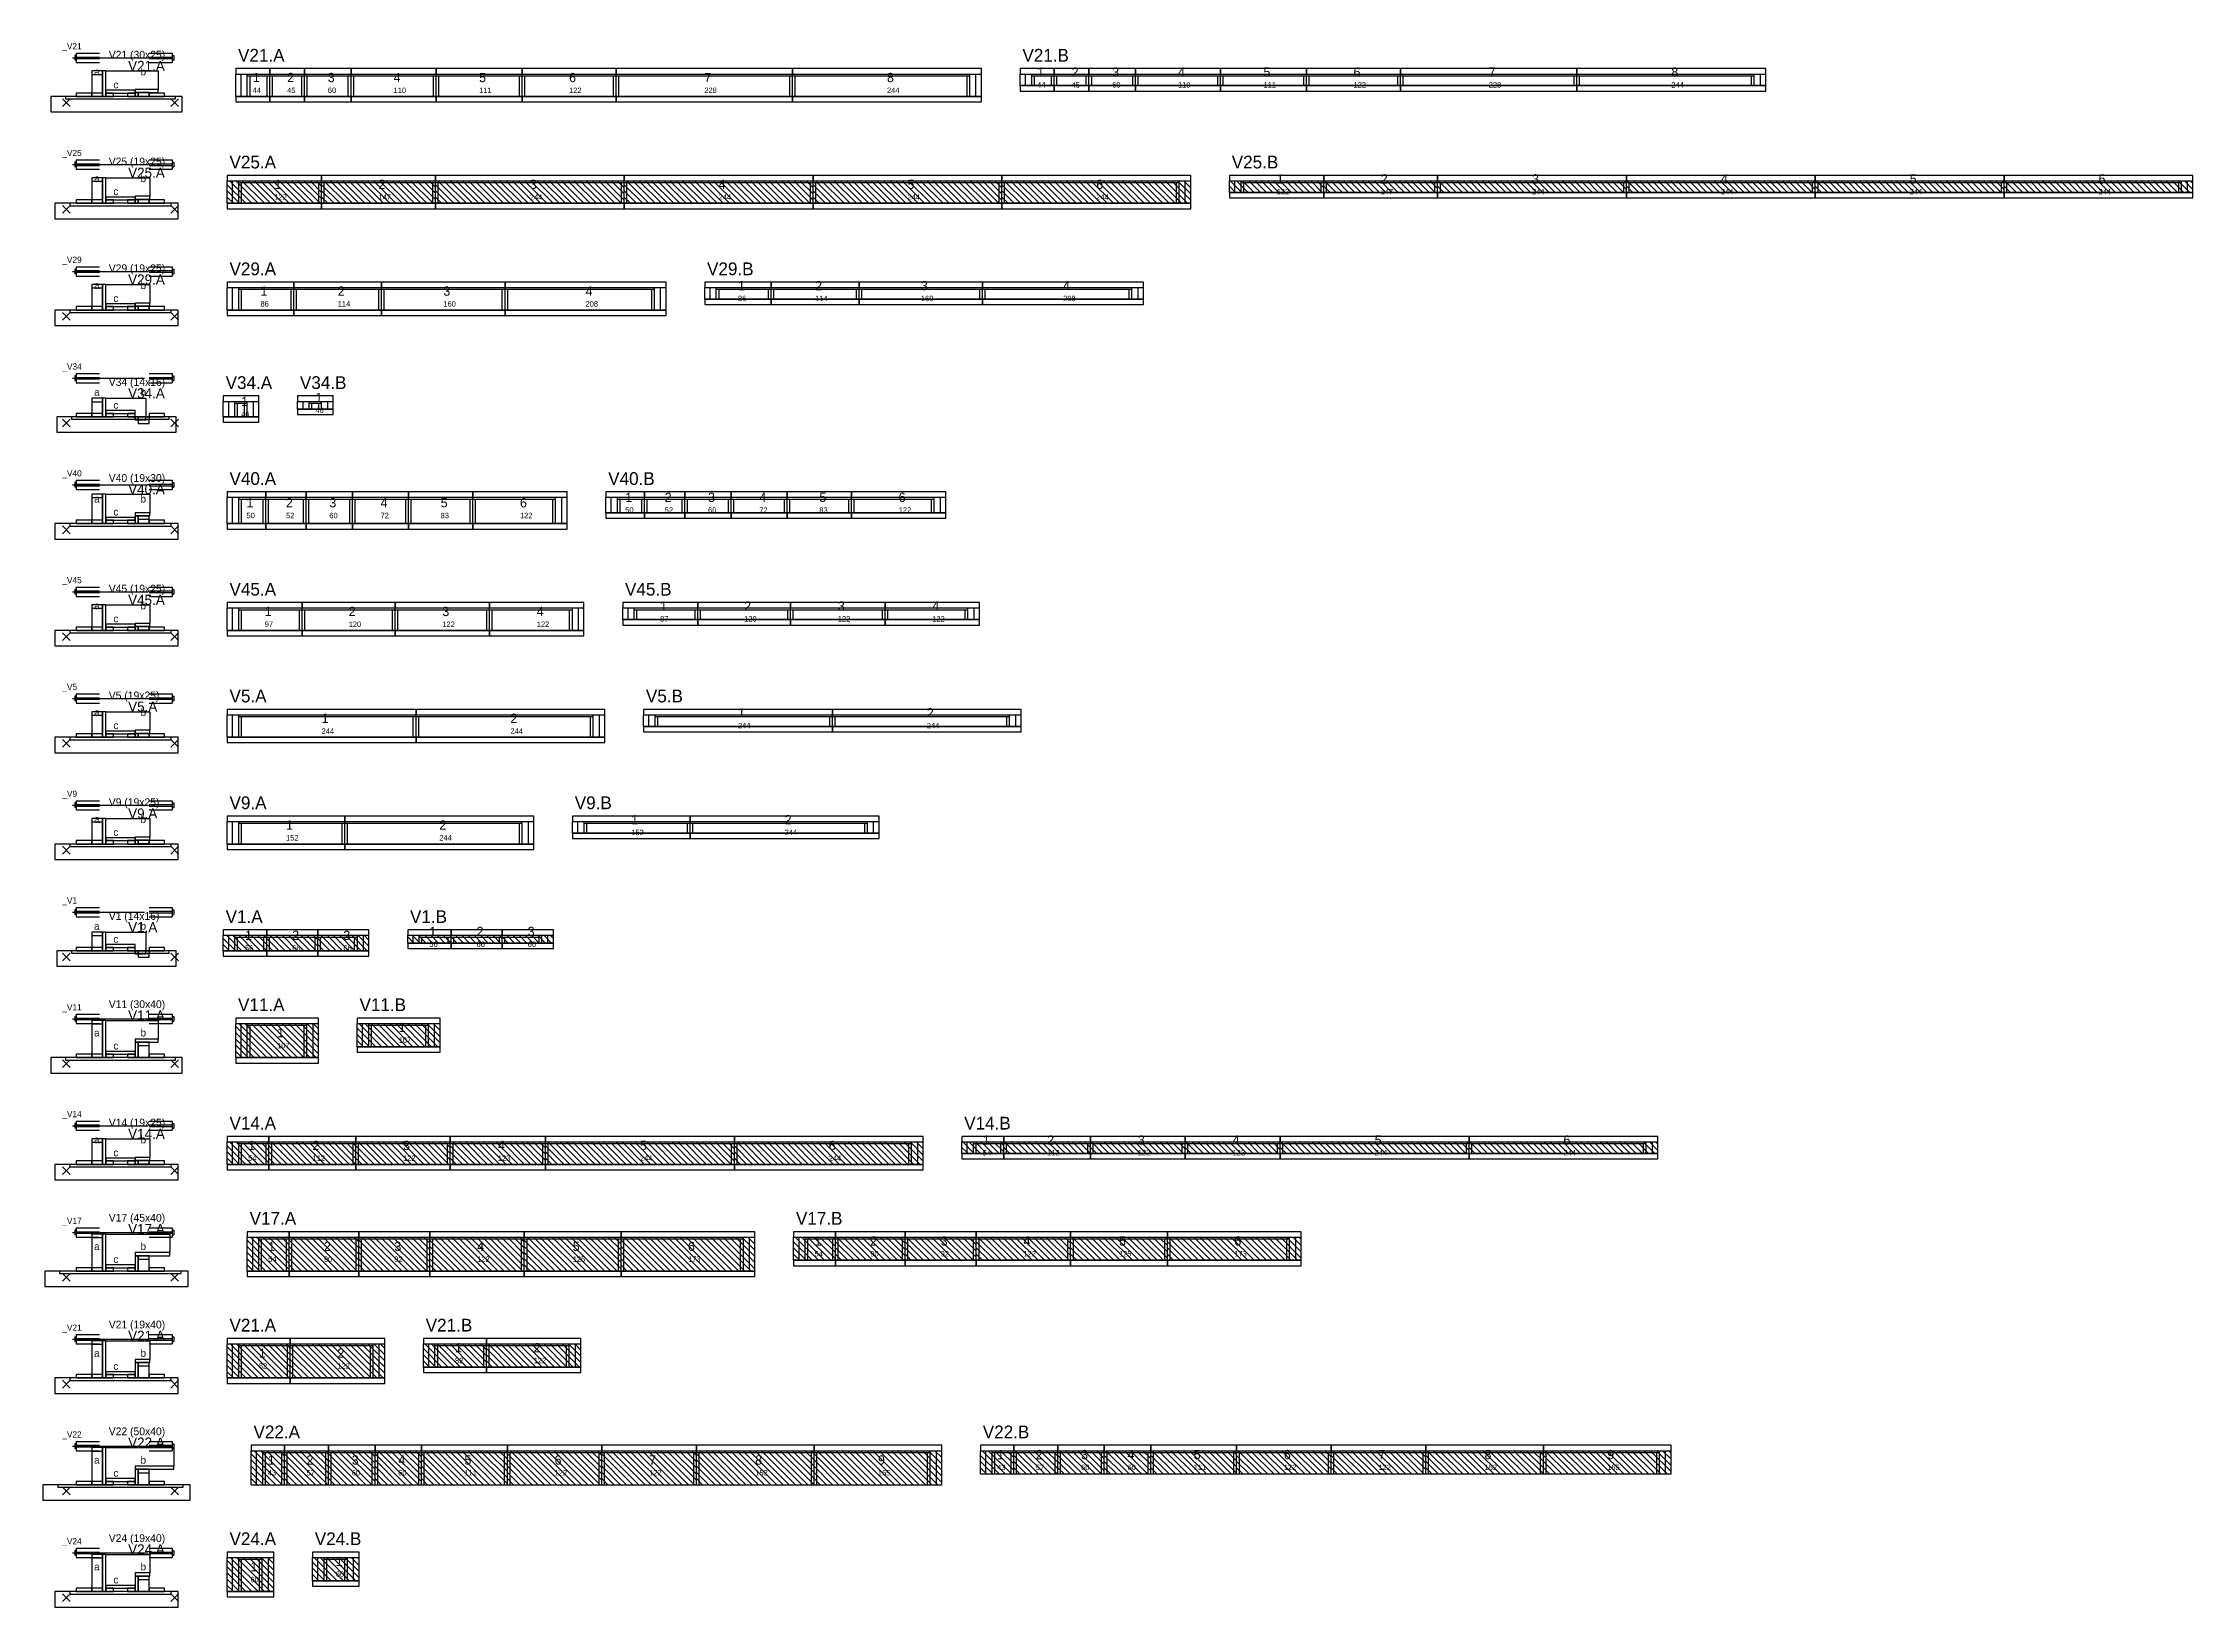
# Model space of a CAD drawing. Header units: metres. Extents: x -10 to 74425, y -2037 to 26.
# Drawn here: x 46975 to 49753, y -2008 to 13 of the extents above; entities that cross this region are included whole.
import ezdxf

# ---------------------------------------------------------------- set-up
doc = ezdxf.new("R2010")
doc.units = ezdxf.units.M
doc.layers.add('LABELS', color=3, linetype='Continuous')
doc.layers.add('VIGAS', color=7, linetype='Continuous')

msp = doc.modelspace()

# ---------------------------------------------------------------- texts
at = {"layer": 'LABELS'}
for s, p in [('_V21', (46999.6, 5)), ('_V25', (46999.6, -133)), ('_V29', (46999.6, -271)), ('_V34', (46999.6, -409)), ('_V40', (46999.6, -547)), ('_V45', (46999.6, -685)), ('_V5', (46999.6, -823)), ('_V9', (46999.6, -961)), ('_V1', (46999.6, -1099)), ('_V11', (46999.6, -1237)), ('_V14', (46999.6, -1375)), ('_V17', (46999.6, -1513)), ('_V21', (46999.6, -1651)), ('_V22', (46999.6, -1789)), ('_V24', (46999.6, -1927))]:
    msp.add_text(s, height=8, dxfattribs=at).set_placement(p)
at = {"layer": 'VIGAS'}
for s, height, p in [('V21 (30x25)', 10, (47059.6, -7)), ('V21.A', 16.5, (47226.6, -11)), ('V21.B', 16.5, (48240.1, -11)), ('a', 9.6, (47040.6, -28.7)), ('V21.A', 13, (47084.6, -23)), ('b', 9.6, (47100.6, -28.7)), ('1', 12, (47245.6, -37.5)), ('2', 12, (47290.1, -37.5)), ('3', 12, (47342.6, -37.5)), ('4', 12, (47427.6, -37.5)), ('5', 12, (47538.1, -37.5)), ('6', 12, (47654.4, -37.5)), ('7', 12, (47829.1, -37.5)), ('8', 12, (48065.1, -37.5)), ('1', 12, (48259.1, -30.5)), ('2', 12, (48303.6, -30.5)), ('3', 12, (48356.1, -30.5)), ('4', 12, (48441.1, -30.5)), ('5', 12, (48551.6, -30.5)), ('6', 12, (48667.9, -30.5)), ('7', 12, (48842.6, -30.5)), ('8', 12, (49078.6, -30.5)), ('c', 9.6, (47065.6, -45.5)), ('44', 7, (47245.6, -51.5)), ('45', 7, (47290.1, -51.5)), ('60', 7, (47342.6, -51.5)), ('110', 7, (47427.6, -51.5)), ('111', 7, (47538.1, -51.5)), ('122', 7, (47654.4, -51.5)), ('228', 7, (47829.1, -51.5)), ('244', 7, (48065.1, -51.5)), ('44', 7, (48259.1, -44.5)), ('45', 7, (48303.6, -44.5)), ('60', 7, (48356.1, -44.5)), ('110', 7, (48441.1, -44.5)), ('111', 7, (48551.6, -44.5)), ('122', 7, (48667.9, -44.5)), ('228', 7, (48842.6, -44.5)), ('244', 7, (49078.6, -44.5)), ('V25 (19x25)', 10, (47059.6, -145)), ('V25.A', 16.5, (47215.6, -149)), ('V25.B', 16.5, (48510.6, -149)), ('a', 9.6, (47040.6, -166.7)), ('V25.A', 13, (47084.6, -161)), ('b', 9.6, (47100.6, -166.7)), ('1', 12, (47273.6, -175.5)), ('2', 12, (47408.1, -175.5)), ('3', 12, (47603.6, -175.5)), ('4', 12, (47847.6, -175.5)), ('5', 12, (48091.6, -175.5)), ('6', 12, (48335.6, -175.5)), ('1', 12, (48568.6, -168.5)), ('2', 12, (48703.1, -168.5)), ('3', 12, (48898.6, -168.5)), ('4', 12, (49142.6, -168.5)), ('5', 12, (49386.6, -168.5)), ('6', 12, (49630.6, -168.5)), ('c', 9.6, (47065.6, -183.5)), ('122', 7, (47273.6, -189.5)), ('147', 7, (47408.1, -189.5)), ('244', 7, (47603.6, -189.5)), ('244', 7, (47847.6, -189.5)), ('244', 7, (48091.6, -189.5)), ('244', 7, (48335.6, -189.5)), ('122', 7, (48568.6, -182.5)), ('147', 7, (48703.1, -182.5)), ('244', 7, (48898.6, -182.5)), ('244', 7, (49142.6, -182.5)), ('244', 7, (49386.6, -182.5)), ('244', 7, (49630.6, -182.5)), ('V29 (19x25)', 10, (47059.6, -283)), ('V29.A', 16.5, (47215.6, -287)), ('V29.B', 16.5, (47832.6, -287)), ('a', 9.6, (47040.6, -304.7)), ('V29.A', 13, (47084.6, -299)), ('b', 9.6, (47100.6, -304.7)), ('1', 12, (47255.6, -313.5)), ('2', 12, (47355.4, -313.5)), ('3', 12, (47491.9, -313.5)), ('4', 12, (47675.6, -313.5)), ('1', 12, (47872.6, -306.5)), ('2', 12, (47972.4, -306.5)), ('3', 12, (48108.9, -306.5)), ('4', 12, (48292.6, -306.5)), ('c', 9.6, (47065.6, -321.5)), ('86', 7, (47255.6, -327.5)), ('114', 7, (47355.4, -327.5)), ('160', 7, (47491.9, -327.5)), ('208', 7, (47675.6, -327.5)), ('86', 7, (47872.6, -320.5)), ('114', 7, (47972.4, -320.5)), ('160', 7, (48108.9, -320.5)), ('208', 7, (48292.6, -320.5)), ('a', 9.6, (47040.6, -442.7)), ('V34 (14x16)', 10, (47059.6, -430)), ('V34.A', 13, (47084.6, -446)), ('b', 9.6, (47100.6, -442.7)), ('V34.A', 16.5, (47210.6, -434)), ('1', 12, (47230.6, -456)), ('V34.B', 16.5, (47306.6, -434)), ('1', 12, (47326.6, -451)), ('c', 9.6, (47065.6, -459.5)), ('46', 7, (47230.6, -470)), ('46', 7, (47326.6, -465)), ('V40 (19x30)', 10, (47059.6, -554)), ('V40.A', 16.5, (47215.6, -558)), ('V40.B', 16.5, (47704.9, -558)), ('a', 9.6, (47040.6, -580.7)), ('V40.A', 13, (47084.6, -570)), ('b', 9.6, (47100.6, -580.7)), ('1', 12, (47237.6, -587)), ('2', 12, (47288.6, -587)), ('3', 12, (47344.6, -587)), ('4', 12, (47410.8, -587)), ('5', 12, (47488.4, -587)), ('6', 12, (47590.9, -587)), ('1', 12, (47726.9, -580)), ('2', 12, (47777.9, -580)), ('3', 12, (47833.9, -580)), ('4', 12, (47900.1, -580)), ('5', 12, (47977.7, -580)), ('6', 12, (48080.2, -580)), ('c', 9.6, (47065.6, -597.5)), ('50', 7, (47237.6, -601)), ('52', 7, (47288.6, -601)), ('60', 7, (47344.6, -601)), ('72', 7, (47410.8, -601)), ('83', 7, (47488.4, -601)), ('122', 7, (47590.9, -601)), ('50', 7, (47726.9, -594)), ('52', 7, (47777.9, -594)), ('60', 7, (47833.9, -594)), ('72', 7, (47900.1, -594)), ('83', 7, (47977.7, -594)), ('122', 7, (48080.2, -594)), ('V45 (19x25)', 10, (47059.6, -697)), ('V45.A', 16.5, (47215.6, -701)), ('V45.B', 16.5, (47726.6, -701)), ('a', 9.6, (47040.6, -718.7)), ('V45.A', 13, (47084.6, -713)), ('b', 9.6, (47100.6, -718.7)), ('1', 12, (47261.1, -727.5)), ('2', 12, (47369.6, -727.5)), ('3', 12, (47490.6, -727.5)), ('4', 12, (47612.6, -727.5)), ('1', 12, (47772.1, -720.5)), ('2', 12, (47880.6, -720.5)), ('3', 12, (48001.6, -720.5)), ('4', 12, (48123.6, -720.5)), ('c', 9.6, (47065.6, -735.5)), ('97', 7, (47261.1, -741.5)), ('120', 7, (47369.6, -741.5)), ('122', 7, (47490.6, -741.5)), ('122', 7, (47612.6, -741.5)), ('97', 7, (47772.1, -734.5)), ('120', 7, (47880.6, -734.5)), ('122', 7, (48001.6, -734.5)), ('122', 7, (48123.6, -734.5)), ('V5 (19x25)', 10, (47059.6, -835)), ('V5.A', 16.5, (47215.6, -839)), ('V5.B', 16.5, (47753.6, -839)), ('a', 9.6, (47040.6, -856.7)), ('V5.A', 13, (47084.6, -851)), ('b', 9.6, (47100.6, -856.7)), ('1', 12, (47334.6, -865.5)), ('2', 12, (47578.6, -865.5)), ('1', 12, (47872.6, -858.5)), ('2', 12, (48116.6, -858.5)), ('c', 9.6, (47065.6, -873.5)), ('244', 7, (47334.6, -879.5)), ('244', 7, (47578.6, -879.5)), ('244', 7, (47872.6, -872.5)), ('244', 7, (48116.6, -872.5)), ('V9 (19x25)', 10, (47059.6, -973)), ('V9.A', 16.5, (47215.6, -977)), ('V9.B', 16.5, (47661.7, -977)), ('a', 9.6, (47040.6, -994.7)), ('V9.A', 13, (47084.6, -989)), ('b', 9.6, (47100.6, -994.7)), ('1', 12, (47288.6, -1003.5)), ('2', 12, (47486.7, -1003.5)), ('1', 12, (47734.7, -996.5)), ('2', 12, (47932.8, -996.5)), ('c', 9.6, (47065.6, -1011.5)), ('152', 7, (47288.6, -1017.5)), ('244', 7, (47486.7, -1017.5)), ('152', 7, (47734.7, -1010.5)), ('244', 7, (47932.8, -1010.5)), ('V1 (14x16)', 10, (47059.6, -1120)), ('V1.A', 16.5, (47210.6, -1124)), ('V1.B', 16.5, (47448.8, -1124)), ('a', 9.6, (47040.6, -1132.7)), ('V1.A', 13, (47084.6, -1136)), ('b', 9.6, (47100.6, -1132.7)), ('1', 12, (47235.6, -1146)), ('2', 12, (47296.6, -1146)), ('3', 12, (47362.7, -1146)), ('1', 12, (47473.8, -1141)), ('2', 12, (47534.8, -1141)), ('3', 12, (47600.9, -1141)), ('c', 9.6, (47065.6, -1149.5)), ('56', 7, (47235.6, -1160)), ('66', 7, (47296.6, -1160)), ('66', 7, (47362.7, -1160)), ('56', 7, (47473.8, -1155)), ('66', 7, (47534.8, -1155)), ('66', 7, (47600.9, -1155)), ('V11.A', 16.5, (47226.6, -1238)), ('V11.B', 16.5, (47383.6, -1238)), ('V11 (30x40)', 10, (47059.6, -1234)), ('V11.A', 13, (47084.6, -1250)), ('a', 9.6, (47040.6, -1270.7)), ('b', 9.6, (47100.6, -1270.7)), ('1', 12, (47277.1, -1272)), ('107', 7, (47434.1, -1279)), ('1', 12, (47434.1, -1265)), ('c', 9.6, (47065.6, -1287.5)), ('107', 7, (47277.1, -1286)), ('V14 (19x25)', 10, (47059.6, -1387)), ('V14.A', 16.5, (47215.6, -1391)), ('V14.B', 16.5, (48164.9, -1391)), ('a', 9.6, (47040.6, -1408.7)), ('V14.A', 13, (47084.6, -1403)), ('b', 9.6, (47100.6, -1408.7)), ('1', 12, (47239.6, -1417.5)), ('2', 12, (47322.8, -1417.5)), ('3', 12, (47439.9, -1417.5)), ('4', 12, (47562.4, -1417.5)), ('5', 12, (47745.9, -1417.5)), ('6', 12, (47989.9, -1417.5)), ('1', 12, (48188.9, -1410.5)), ('2', 12, (48272.1, -1410.5)), ('3', 12, (48389.2, -1410.5)), ('4', 12, (48511.7, -1410.5)), ('5', 12, (48695.2, -1410.5)), ('6', 12, (48939.2, -1410.5)), ('c', 9.6, (47065.6, -1425.5)), ('54', 7, (47239.6, -1431.5)), ('112', 7, (47322.8, -1431.5)), ('122', 7, (47439.9, -1431.5)), ('123', 7, (47562.4, -1431.5)), ('244', 7, (47745.9, -1431.5)), ('244', 7, (47989.9, -1431.5)), ('54', 7, (48188.9, -1424.5)), ('112', 7, (48272.1, -1424.5)), ('122', 7, (48389.2, -1424.5)), ('123', 7, (48511.7, -1424.5)), ('244', 7, (48695.2, -1424.5)), ('244', 7, (48939.2, -1424.5)), ('V17 (45x40)', 10, (47059.6, -1510)), ('V17.A', 16.5, (47241.6, -1514)), ('V17.B', 16.5, (47947.5, -1514)), ('V17.A', 13, (47084.6, -1526)), ('a', 9.6, (47040.6, -1546.7)), ('b', 9.6, (47100.6, -1546.7)), ('54', 7, (47265.6, -1562)), ('1', 12, (47265.6, -1548)), ('90', 7, (47337.6, -1562)), ('2', 12, (47337.6, -1548)), ('92', 7, (47428.6, -1562)), ('3', 12, (47428.6, -1548)), ('4', 12, (47535.6, -1548)), ('122', 7, (47535.6, -1562)), ('5', 12, (47659, -1548)), ('125', 7, (47659, -1562)), ('173', 7, (47808, -1562)), ('6', 12, (47808, -1548)), ('54', 7, (47971.5, -1555)), ('1', 12, (47971.5, -1541)), ('90', 7, (48043.5, -1555)), ('2', 12, (48043.5, -1541)), ('92', 7, (48134.5, -1555)), ('3', 12, (48134.5, -1541)), ('4', 12, (48241.5, -1541)), ('122', 7, (48241.5, -1555)), ('5', 12, (48364.9, -1541)), ('125', 7, (48364.9, -1555)), ('173', 7, (48513.9, -1555)), ('6', 12, (48513.9, -1541)), ('c', 9.6, (47065.6, -1563.5)), ('V21 (19x40)', 10, (47059.6, -1648)), ('V21.A', 16.5, (47215.6, -1652)), ('V21.B', 16.5, (47469.1, -1652)), ('V21.A', 13, (47084.6, -1664)), ('a', 9.6, (47040.6, -1684.7)), ('c', 9.6, (47065.6, -1701.5)), ('b', 9.6, (47100.6, -1684.7)), ('82', 7, (47253.4, -1700)), ('1', 12, (47253.4, -1686)), ('122', 7, (47355.1, -1700)), ('2', 12, (47355.1, -1686)), ('82', 7, (47506.9, -1693)), ('1', 12, (47506.9, -1679)), ('122', 7, (47608.6, -1693)), ('2', 12, (47608.6, -1679)), ('V22 (50x40)', 10, (47059.6, -1786)), ('V22.A', 16.5, (47246.6, -1790)), ('V22.B', 16.5, (48188.9, -1790)), ('V22.A', 13, (47084.6, -1802)), ('1', 12, (48207.4, -1817)), ('2', 12, (48257.4, -1817)), ('3', 12, (48315.9, -1817)), ('4', 12, (48375.9, -1817)), ('5', 12, (48461.4, -1817)), ('6', 12, (48577.9, -1817)), ('7', 12, (48700.1, -1817)), ('8', 12, (48837.2, -1817)), ('9', 12, (48995.7, -1817)), ('a', 9.6, (47040.6, -1822.7)), ('c', 9.6, (47065.6, -1839.5)), ('b', 9.6, (47100.6, -1822.7)), ('43', 7, (47265.1, -1838)), ('1', 12, (47265.1, -1824)), ('57', 7, (47315.1, -1838)), ('2', 12, (47315.1, -1824)), ('60', 7, (47373.6, -1838)), ('3', 12, (47373.6, -1824)), ('4', 12, (47433.6, -1824)), ('60', 7, (47433.6, -1838)), ('5', 12, (47519.1, -1824)), ('111', 7, (47519.1, -1838)), ('122', 7, (47635.6, -1838)), ('6', 12, (47635.6, -1824)), ('122', 7, (47757.8, -1838)), ('7', 12, (47757.8, -1824)), ('8', 12, (47894.9, -1824)), ('152', 7, (47894.9, -1838)), ('165', 7, (48053.4, -1838)), ('9', 12, (48053.4, -1824)), ('43', 7, (48207.4, -1831)), ('57', 7, (48257.4, -1831)), ('60', 7, (48315.9, -1831)), ('60', 7, (48375.9, -1831)), ('111', 7, (48461.4, -1831)), ('122', 7, (48577.9, -1831)), ('122', 7, (48700.1, -1831)), ('152', 7, (48837.2, -1831)), ('165', 7, (48995.7, -1831)), ('V24 (19x40)', 10, (47059.6, -1924)), ('V24.A', 16.5, (47215.6, -1928)), ('V24.B', 16.5, (47325.8, -1928)), ('V24.A', 13, (47084.6, -1940)), ('1', 12, (47352.9, -1955)), ('a', 9.6, (47040.6, -1960.7)), ('c', 9.6, (47065.6, -1977.5)), ('b', 9.6, (47100.6, -1960.7)), ('60', 7, (47242.7, -1976)), ('1', 12, (47242.7, -1962)), ('60', 7, (47352.9, -1969))]:
    msp.add_text(s, height=height, dxfattribs=at).set_placement(p)

# ---------------------------------------------------------------- linework, layer by layer
at = {"layer": 'VIGAS'}
for p, q in [((47017.6, 0), (47047.6, 0)), ((47017.6, 0), (47017.6, -12)), ((47111.6, 0), (47141.6, 0)), ((47141.6, 0), (47141.6, -12)), ((47012.6, -6), (47121.6, -6)), ((47015.6, -3), (47015.6, -9)), ((47017.6, -3), (47015.6, -3)), ((47017.6, -9), (47015.6, -9)), ((47017.6, -5), (47047.6, -5)), ((47017.6, -7), (47047.6, -7)), ((47017.6, -12), (47047.6, -12)), ((47111.6, -5), (47141.6, -5)), ((47111.6, -7), (47141.6, -7)), ((47111.6, -12), (47141.6, -12)), ((47141.6, -3), (47143.6, -3)), ((47141.6, -9), (47143.6, -9)), ((47143.6, -3), (47143.6, -9)), ((47223.6, -27), (47267.6, -27)), ((47223.6, -56), (47223.6, -27)), ((47230.6, -56), (47230.6, -27)), ((47238.6, -56), (47238.6, -27)), ((47267.6, -56), (47267.6, -27)), ((47267.6, -56), (47267.6, -27)), ((47267.6, -27), (47312.6, -27)), ((47267.6, -56), (47267.6, -27)), ((47267.6, -56), (47267.6, -27)), ((47267.6, -56), (47267.6, -27)), ((47312.6, -56), (47312.6, -27)), ((47312.6, -56), (47312.6, -27)), ((47312.6, -27), (47372.6, -27)), ((47312.6, -56), (47312.6, -27)), ((47312.6, -56), (47312.6, -27)), ((47312.6, -56), (47312.6, -27)), ((47372.6, -56), (47372.6, -27)), ((47372.6, -56), (47372.6, -27)), ((47372.6, -27), (47482.6, -27)), ((47372.6, -56), (47372.6, -27)), ((47372.6, -56), (47372.6, -27)), ((47372.6, -56), (47372.6, -27)), ((47482.6, -56), (47482.6, -27)), ((47482.6, -56), (47482.6, -27)), ((47482.6, -27), (47593.6, -27)), ((47482.6, -56), (47482.6, -27)), ((47482.6, -56), (47482.6, -27)), ((47482.6, -56), (47482.6, -27)), ((47593.6, -56), (47593.6, -27)), ((47593.6, -56), (47593.6, -27)), ((47593.6, -27), (47715.1, -27)), ((47593.6, -56), (47593.6, -27)), ((47593.6, -56), (47593.6, -27)), ((47593.6, -56), (47593.6, -27)), ((47715.1, -56), (47715.1, -27)), ((47715.1, -56), (47715.1, -27)), ((47715.1, -27), (47943.1, -27)), ((47715.1, -56), (47715.1, -27)), ((47715.1, -56), (47715.1, -27)), ((47715.1, -56), (47715.1, -27)), ((47943.1, -56), (47943.1, -27)), ((47943.1, -56), (47943.1, -27)), ((47943.1, -27), (48187.1, -27)), ((47943.1, -56), (47943.1, -27)), ((47943.1, -56), (47943.1, -27)), ((47943.1, -56), (47943.1, -27)), ((48172.1, -56), (48172.1, -27)), ((48180.1, -56), (48180.1, -27)), ((48187.1, -56), (48187.1, -27)), ((48237.1, -27), (48281.1, -27)), ((48237.1, -42), (48237.1, -27)), ((48244.1, -42), (48244.1, -27)), ((48252.1, -42), (48252.1, -27)), ((48281.1, -42), (48281.1, -27)), ((48281.1, -42), (48281.1, -27)), ((48281.1, -27), (48326.1, -27)), ((48281.1, -42), (48281.1, -27)), ((48281.1, -42), (48281.1, -27)), ((48281.1, -42), (48281.1, -27)), ((48326.1, -42), (48326.1, -27)), ((48326.1, -42), (48326.1, -27)), ((48326.1, -27), (48386.1, -27)), ((48326.1, -42), (48326.1, -27)), ((48326.1, -42), (48326.1, -27)), ((48326.1, -42), (48326.1, -27)), ((48386.1, -42), (48386.1, -27)), ((48386.1, -42), (48386.1, -27)), ((48386.1, -27), (48496.1, -27)), ((48386.1, -42), (48386.1, -27)), ((48386.1, -42), (48386.1, -27)), ((48386.1, -42), (48386.1, -27)), ((48496.1, -42), (48496.1, -27)), ((48496.1, -42), (48496.1, -27)), ((48496.1, -27), (48607.1, -27)), ((48496.1, -42), (48496.1, -27)), ((48496.1, -42), (48496.1, -27)), ((48496.1, -42), (48496.1, -27)), ((48607.1, -42), (48607.1, -27)), ((48607.1, -42), (48607.1, -27)), ((48607.1, -27), (48728.6, -27)), ((48607.1, -42), (48607.1, -27)), ((48607.1, -42), (48607.1, -27)), ((48607.1, -42), (48607.1, -27)), ((48728.6, -42), (48728.6, -27)), ((48728.6, -42), (48728.6, -27)), ((48728.6, -27), (48956.6, -27)), ((48728.6, -42), (48728.6, -27)), ((48728.6, -42), (48728.6, -27)), ((48728.6, -42), (48728.6, -27)), ((48956.6, -42), (48956.6, -27)), ((48956.6, -42), (48956.6, -27)), ((48956.6, -27), (49200.6, -27)), ((48956.6, -42), (48956.6, -27)), ((48956.6, -42), (48956.6, -27)), ((48956.6, -42), (48956.6, -27)), ((49185.6, -42), (49185.6, -27)), ((49193.6, -42), (49193.6, -27)), ((49200.6, -42), (49200.6, -27)), ((47238.6, -29.2), (47267.6, -29.2)), ((47242.1, -56), (47242.1, -29.2)), ((47264.1, -56), (47264.1, -29.2)), ((47267.6, -29.2), (47312.6, -29.2)), ((47271.1, -56), (47271.1, -29.2)), ((47309.1, -56), (47309.1, -29.2)), ((47312.6, -29.2), (47372.6, -29.2)), ((47316.1, -56), (47316.1, -29.2)), ((47369.1, -56), (47369.1, -29.2)), ((47372.6, -29.2), (47482.6, -29.2)), ((47376.1, -56), (47376.1, -29.2)), ((47479.1, -56), (47479.1, -29.2)), ((47482.6, -29.2), (47593.6, -29.2)), ((47486.1, -56), (47486.1, -29.2)), ((47590.1, -56), (47590.1, -29.2)), ((47593.6, -29.2), (47715.1, -29.2)), ((47597.1, -56), (47597.1, -29.2)), ((47711.6, -56), (47711.6, -29.2)), ((47715.1, -29.2), (47943.1, -29.2)), ((47718.6, -56), (47718.6, -29.2)), ((47939.6, -56), (47939.6, -29.2)), ((47943.1, -29.2), (48172.1, -29.2)), ((47946.6, -56), (47946.6, -29.2)), ((48168.6, -56), (48168.6, -29.2)), ((48237.1, -42), (48281.1, -42)), ((48252.1, -29.2), (48281.1, -29.2)), ((48252.1, -42), (48255.6, -42)), ((48255.6, -42), (48255.6, -29.2)), ((48277.6, -42), (48277.6, -29.2)), ((48277.6, -42), (48281.1, -42)), ((48281.1, -29.2), (48326.1, -29.2)), ((48281.1, -42), (48326.1, -42)), ((48281.1, -42), (48284.6, -42)), ((48284.6, -42), (48284.6, -29.2)), ((48322.6, -42), (48322.6, -29.2)), ((48322.6, -42), (48326.1, -42)), ((48326.1, -29.2), (48386.1, -29.2)), ((48326.1, -42), (48386.1, -42)), ((48326.1, -42), (48329.6, -42)), ((48329.6, -42), (48329.6, -29.2)), ((48382.6, -42), (48382.6, -29.2)), ((48382.6, -42), (48386.1, -42)), ((48386.1, -29.2), (48496.1, -29.2)), ((48386.1, -42), (48496.1, -42)), ((48386.1, -42), (48389.6, -42)), ((48389.6, -42), (48389.6, -29.2)), ((48492.6, -42), (48492.6, -29.2)), ((48492.6, -42), (48496.1, -42)), ((48496.1, -29.2), (48607.1, -29.2)), ((48496.1, -42), (48607.1, -42)), ((48496.1, -42), (48499.6, -42)), ((48499.6, -42), (48499.6, -29.2)), ((48603.6, -42), (48603.6, -29.2)), ((48603.6, -42), (48607.1, -42)), ((48607.1, -29.2), (48728.6, -29.2)), ((48607.1, -42), (48728.6, -42)), ((48607.1, -42), (48610.6, -42)), ((48610.6, -42), (48610.6, -29.2)), ((48725.1, -42), (48725.1, -29.2)), ((48725.1, -42), (48728.6, -42)), ((48728.6, -29.2), (48956.6, -29.2)), ((48728.6, -42), (48956.6, -42)), ((48728.6, -42), (48732.1, -42)), ((48732.1, -42), (48732.1, -29.2)), ((48953.1, -42), (48953.1, -29.2)), ((48953.1, -42), (48956.6, -42)), ((48956.6, -29.2), (49185.6, -29.2)), ((48956.6, -42), (49200.6, -42)), ((48956.6, -42), (48960.1, -42)), ((48960.1, -42), (48960.1, -29.2)), ((49182.1, -42), (49182.1, -29.2)), ((49182.1, -42), (49185.6, -42)), ((46999.6, -69), (47009.6, -59)), ((46999.6, -59), (47009.6, -69)), ((47139.6, -69), (47149.6, -59)), ((47139.6, -59), (47149.6, -69)), ((47223.6, -56), (47267.6, -56)), ((47238.6, -56), (47242.1, -56)), ((47264.1, -56), (47267.6, -56)), ((47267.6, -56), (47312.6, -56)), ((47267.6, -56), (47271.1, -56)), ((47309.1, -56), (47312.6, -56)), ((47312.6, -56), (47372.6, -56)), ((47312.6, -56), (47316.1, -56)), ((47369.1, -56), (47372.6, -56)), ((47372.6, -56), (47482.6, -56)), ((47372.6, -56), (47376.1, -56)), ((47479.1, -56), (47482.6, -56)), ((47482.6, -56), (47593.6, -56)), ((47482.6, -56), (47486.1, -56)), ((47590.1, -56), (47593.6, -56)), ((47593.6, -56), (47715.1, -56)), ((47593.6, -56), (47597.1, -56)), ((47711.6, -56), (47715.1, -56)), ((47715.1, -56), (47943.1, -56)), ((47715.1, -56), (47718.6, -56)), ((47939.6, -56), (47943.1, -56)), ((47943.1, -56), (48187.1, -56)), ((47943.1, -56), (47946.6, -56)), ((48168.6, -56), (48172.1, -56)), ((47017.6, -138), (47047.6, -138)), ((47017.6, -138), (47017.6, -150)), ((47111.6, -138), (47141.6, -138)), ((47141.6, -138), (47141.6, -150)), ((47012.6, -144), (47110.6, -144)), ((47015.6, -141), (47015.6, -147)), ((47017.6, -141), (47015.6, -141)), ((47017.6, -147), (47015.6, -147)), ((47017.6, -143), (47047.6, -143)), ((47017.6, -145), (47047.6, -145)), ((47017.6, -150), (47047.6, -150)), ((47111.6, -143), (47141.6, -143)), ((47111.6, -145), (47141.6, -145)), ((47111.6, -150), (47141.6, -150)), ((47141.6, -141), (47143.6, -141)), ((47141.6, -147), (47143.6, -147)), ((47143.6, -141), (47143.6, -147)), ((47212.6, -165), (47334.6, -165)), ((47212.6, -194), (47212.6, -165)), ((47244.6, -194), (47215.6, -165)), ((47219.6, -194), (47219.6, -165)), ((47252.6, -194), (47223.6, -165)), ((47227.6, -194), (47227.6, -165)), ((47260.6, -194), (47231.6, -165)), ((47268.6, -194), (47239.6, -165)), ((47276.6, -194), (47247.6, -165)), ((47284.6, -194), (47255.6, -165)), ((47292.6, -194), (47263.6, -165)), ((47300.6, -194), (47271.6, -165)), ((47308.6, -194), (47279.6, -165)), ((47316.6, -194), (47287.6, -165)), ((47324.6, -194), (47295.6, -165)), ((47332.6, -194), (47303.6, -165)), ((47334.6, -188), (47311.6, -165)), ((47334.6, -180), (47319.6, -165)), ((47334.6, -172), (47327.6, -165)), ((47334.6, -194), (47334.6, -165)), ((47334.6, -194), (47334.6, -165)), ((47334.6, -165), (47481.6, -165)), ((47334.6, -194), (47334.6, -165)), ((47334.6, -194), (47334.6, -165)), ((47334.6, -194), (47334.6, -165)), ((47366.6, -194), (47337.6, -165)), ((47374.6, -194), (47345.6, -165)), ((47382.6, -194), (47353.6, -165)), ((47390.6, -194), (47361.6, -165)), ((47398.6, -194), (47369.6, -165)), ((47406.6, -194), (47377.6, -165)), ((47414.6, -194), (47385.6, -165)), ((47422.6, -194), (47393.6, -165)), ((47430.6, -194), (47401.6, -165)), ((47438.6, -194), (47409.6, -165)), ((47446.6, -194), (47417.6, -165)), ((47454.6, -194), (47425.6, -165)), ((47462.6, -194), (47433.6, -165)), ((47470.6, -194), (47441.6, -165)), ((47478.6, -194), (47449.6, -165)), ((47481.6, -189), (47457.6, -165)), ((47481.6, -181), (47465.6, -165)), ((47481.6, -173), (47473.6, -165)), ((47481.6, -194), (47481.6, -165)), ((47481.6, -194), (47481.6, -165)), ((47481.6, -165), (47725.6, -165)), ((47481.6, -194), (47481.6, -165)), ((47481.6, -194), (47481.6, -165)), ((47481.6, -194), (47481.6, -165)), ((47481.6, -165), (47481.6, -165)), ((47513.6, -194), (47484.6, -165)), ((47521.6, -194), (47492.6, -165)), ((47529.6, -194), (47500.6, -165)), ((47537.6, -194), (47508.6, -165)), ((47545.6, -194), (47516.6, -165)), ((47553.6, -194), (47524.6, -165)), ((47561.6, -194), (47532.6, -165)), ((47569.6, -194), (47540.6, -165)), ((47577.6, -194), (47548.6, -165)), ((47585.6, -194), (47556.6, -165)), ((47593.6, -194), (47564.6, -165)), ((47601.6, -194), (47572.6, -165)), ((47609.6, -194), (47580.6, -165)), ((47617.6, -194), (47588.6, -165)), ((47625.6, -194), (47596.6, -165)), ((47633.6, -194), (47604.6, -165)), ((47641.6, -194), (47612.6, -165)), ((47649.6, -194), (47620.6, -165)), ((47657.6, -194), (47628.6, -165)), ((47665.6, -194), (47636.6, -165)), ((47673.6, -194), (47644.6, -165)), ((47681.6, -194), (47652.6, -165)), ((47689.6, -194), (47660.6, -165)), ((47697.6, -194), (47668.6, -165)), ((47705.6, -194), (47676.6, -165)), ((47713.6, -194), (47684.6, -165)), ((47721.6, -194), (47692.6, -165)), ((47725.6, -190), (47700.6, -165)), ((47725.6, -182), (47708.6, -165)), ((47725.6, -174), (47716.6, -165)), ((47725.6, -166), (47724.6, -165)), ((47725.6, -194), (47725.6, -165)), ((47725.6, -194), (47725.6, -165)), ((47725.6, -165), (47969.6, -165)), ((47725.6, -194), (47725.6, -165)), ((47725.6, -194), (47725.6, -165)), ((47725.6, -194), (47725.6, -165)), ((47757.6, -194), (47728.6, -165)), ((47765.6, -194), (47736.6, -165)), ((47773.6, -194), (47744.6, -165)), ((47781.6, -194), (47752.6, -165)), ((47789.6, -194), (47760.6, -165)), ((47797.6, -194), (47768.6, -165)), ((47805.6, -194), (47776.6, -165)), ((47813.6, -194), (47784.6, -165)), ((47821.6, -194), (47792.6, -165)), ((47829.6, -194), (47800.6, -165)), ((47837.6, -194), (47808.6, -165)), ((47845.6, -194), (47816.6, -165)), ((47853.6, -194), (47824.6, -165)), ((47861.6, -194), (47832.6, -165)), ((47869.6, -194), (47840.6, -165)), ((47877.6, -194), (47848.6, -165)), ((47885.6, -194), (47856.6, -165)), ((47893.6, -194), (47864.6, -165)), ((47901.6, -194), (47872.6, -165)), ((47909.6, -194), (47880.6, -165)), ((47917.6, -194), (47888.6, -165)), ((47925.6, -194), (47896.6, -165)), ((47933.6, -194), (47904.6, -165)), ((47941.6, -194), (47912.6, -165)), ((47949.6, -194), (47920.6, -165)), ((47957.6, -194), (47928.6, -165)), ((47965.6, -194), (47936.6, -165)), ((47969.6, -190), (47944.6, -165)), ((47969.6, -182), (47952.6, -165)), ((47969.6, -174), (47960.6, -165)), ((47969.6, -166), (47968.6, -165)), ((47969.6, -194), (47969.6, -165)), ((47969.6, -194), (47969.6, -165)), ((47969.6, -165), (48213.6, -165)), ((47969.6, -194), (47969.6, -165)), ((47969.6, -194), (47969.6, -165)), ((47969.6, -194), (47969.6, -165)), ((48001.6, -194), (47972.6, -165)), ((48009.6, -194), (47980.6, -165)), ((48017.6, -194), (47988.6, -165)), ((48025.6, -194), (47996.6, -165)), ((48033.6, -194), (48004.6, -165)), ((48041.6, -194), (48012.6, -165)), ((48049.6, -194), (48020.6, -165)), ((48057.6, -194), (48028.6, -165)), ((48065.6, -194), (48036.6, -165)), ((48073.6, -194), (48044.6, -165)), ((48081.6, -194), (48052.6, -165)), ((48089.6, -194), (48060.6, -165)), ((48097.6, -194), (48068.6, -165)), ((48105.6, -194), (48076.6, -165)), ((48113.6, -194), (48084.6, -165)), ((48121.6, -194), (48092.6, -165)), ((48129.6, -194), (48100.6, -165)), ((48137.6, -194), (48108.6, -165)), ((48145.6, -194), (48116.6, -165)), ((48153.6, -194), (48124.6, -165)), ((48161.6, -194), (48132.6, -165)), ((48169.6, -194), (48140.6, -165)), ((48177.6, -194), (48148.6, -165)), ((48185.6, -194), (48156.6, -165)), ((48193.6, -194), (48164.6, -165)), ((48201.6, -194), (48172.6, -165)), ((48209.6, -194), (48180.6, -165)), ((48213.6, -190), (48188.6, -165)), ((48213.6, -182), (48196.6, -165)), ((48213.6, -174), (48204.6, -165)), ((48213.6, -166), (48212.6, -165)), ((48213.6, -194), (48213.6, -165)), ((48213.6, -194), (48213.6, -165)), ((48213.6, -165), (48457.6, -165)), ((48213.6, -194), (48213.6, -165)), ((48213.6, -194), (48213.6, -165)), ((48213.6, -194), (48213.6, -165)), ((48245.6, -194), (48216.6, -165)), ((48253.6, -194), (48224.6, -165)), ((48261.6, -194), (48232.6, -165)), ((48269.6, -194), (48240.6, -165)), ((48277.6, -194), (48248.6, -165)), ((48285.6, -194), (48256.6, -165)), ((48293.6, -194), (48264.6, -165)), ((48301.6, -194), (48272.6, -165)), ((48309.6, -194), (48280.6, -165)), ((48317.6, -194), (48288.6, -165)), ((48325.6, -194), (48296.6, -165)), ((48333.6, -194), (48304.6, -165)), ((48341.6, -194), (48312.6, -165)), ((48349.6, -194), (48320.6, -165)), ((48357.6, -194), (48328.6, -165)), ((48365.6, -194), (48336.6, -165)), ((48373.6, -194), (48344.6, -165)), ((48381.6, -194), (48352.6, -165)), ((48389.6, -194), (48360.6, -165)), ((48397.6, -194), (48368.6, -165)), ((48405.6, -194), (48376.6, -165)), ((48413.6, -194), (48384.6, -165)), ((48421.6, -194), (48392.6, -165)), ((48429.6, -194), (48400.6, -165)), ((48437.6, -194), (48408.6, -165)), ((48445.6, -194), (48416.6, -165)), ((48453.6, -194), (48424.6, -165)), ((48457.6, -190), (48432.6, -165)), ((48457.6, -182), (48440.6, -165)), ((48442.6, -194), (48442.6, -165)), ((48457.6, -174), (48448.6, -165)), ((48450.6, -194), (48450.6, -165)), ((48457.6, -166), (48456.6, -165)), ((48457.6, -194), (48457.6, -165)), ((48507.6, -165), (48629.6, -165)), ((48507.6, -180), (48507.6, -165)), ((48523.6, -180), (48508.6, -165)), ((48514.6, -180), (48514.6, -165)), ((48531.6, -180), (48516.6, -165)), ((48522.6, -180), (48522.6, -165)), ((48539.6, -180), (48524.6, -165)), ((48547.6, -180), (48532.6, -165)), ((48555.6, -180), (48540.6, -165)), ((48563.6, -180), (48548.6, -165)), ((48571.6, -180), (48556.6, -165)), ((48579.6, -180), (48564.6, -165)), ((48587.6, -180), (48572.6, -165)), ((48595.6, -180), (48580.6, -165)), ((48603.6, -180), (48588.6, -165)), ((48611.6, -180), (48596.6, -165)), ((48619.6, -180), (48604.6, -165)), ((48627.6, -180), (48612.6, -165)), ((48629.6, -174), (48620.6, -165)), ((48629.6, -166), (48628.6, -165)), ((48629.6, -180), (48629.6, -165)), ((48629.6, -180), (48629.6, -165)), ((48629.6, -165), (48776.6, -165)), ((48629.6, -180), (48629.6, -165)), ((48629.6, -180), (48629.6, -165)), ((48629.6, -180), (48629.6, -165)), ((48645.6, -180), (48630.6, -165)), ((48653.6, -180), (48638.6, -165)), ((48661.6, -180), (48646.6, -165)), ((48669.6, -180), (48654.6, -165)), ((48677.6, -180), (48662.6, -165)), ((48685.6, -180), (48670.6, -165)), ((48693.6, -180), (48678.6, -165)), ((48701.6, -180), (48686.6, -165)), ((48709.6, -180), (48694.6, -165)), ((48717.6, -180), (48702.6, -165)), ((48725.6, -180), (48710.6, -165)), ((48733.6, -180), (48718.6, -165)), ((48741.6, -180), (48726.6, -165)), ((48749.6, -180), (48734.6, -165)), ((48757.6, -180), (48742.6, -165)), ((48765.6, -180), (48750.6, -165)), ((48773.6, -180), (48758.6, -165)), ((48776.6, -175), (48766.6, -165)), ((48776.6, -167), (48774.6, -165)), ((48776.6, -180), (48776.6, -165)), ((48776.6, -180), (48776.6, -165)), ((48776.6, -165), (49020.6, -165)), ((48776.6, -180), (48776.6, -165)), ((48776.6, -180), (48776.6, -165)), ((48776.6, -180), (48776.6, -165)), ((48792.6, -180), (48777.6, -165)), ((48800.6, -180), (48785.6, -165)), ((48808.6, -180), (48793.6, -165)), ((48816.6, -180), (48801.6, -165)), ((48824.6, -180), (48809.6, -165)), ((48832.6, -180), (48817.6, -165)), ((48840.6, -180), (48825.6, -165)), ((48848.6, -180), (48833.6, -165)), ((48856.6, -180), (48841.6, -165)), ((48864.6, -180), (48849.6, -165)), ((48872.6, -180), (48857.6, -165)), ((48880.6, -180), (48865.6, -165)), ((48888.6, -180), (48873.6, -165)), ((48896.6, -180), (48881.6, -165)), ((48904.6, -180), (48889.6, -165)), ((48912.6, -180), (48897.6, -165)), ((48920.6, -180), (48905.6, -165)), ((48928.6, -180), (48913.6, -165)), ((48936.6, -180), (48921.6, -165)), ((48944.6, -180), (48929.6, -165)), ((48952.6, -180), (48937.6, -165)), ((48960.6, -180), (48945.6, -165)), ((48968.6, -180), (48953.6, -165)), ((48976.6, -180), (48961.6, -165)), ((48984.6, -180), (48969.6, -165)), ((48992.6, -180), (48977.6, -165)), ((49000.6, -180), (48985.6, -165)), ((49008.6, -180), (48993.6, -165)), ((49016.6, -180), (49001.6, -165)), ((49020.6, -176), (49009.6, -165)), ((49020.6, -168), (49017.6, -165)), ((49020.6, -180), (49020.6, -165)), ((49020.6, -180), (49020.6, -165)), ((49020.6, -165), (49264.6, -165)), ((49020.6, -180), (49020.6, -165)), ((49020.6, -180), (49020.6, -165)), ((49020.6, -180), (49020.6, -165)), ((49036.6, -180), (49021.6, -165)), ((49044.6, -180), (49029.6, -165)), ((49052.6, -180), (49037.6, -165)), ((49060.6, -180), (49045.6, -165)), ((49068.6, -180), (49053.6, -165)), ((49076.6, -180), (49061.6, -165)), ((49084.6, -180), (49069.6, -165)), ((49092.6, -180), (49077.6, -165)), ((49100.6, -180), (49085.6, -165)), ((49108.6, -180), (49093.6, -165)), ((49116.6, -180), (49101.6, -165)), ((49124.6, -180), (49109.6, -165)), ((49132.6, -180), (49117.6, -165)), ((49140.6, -180), (49125.6, -165)), ((49148.6, -180), (49133.6, -165)), ((49156.6, -180), (49141.6, -165)), ((49164.6, -180), (49149.6, -165)), ((49172.6, -180), (49157.6, -165)), ((49180.6, -180), (49165.6, -165)), ((49188.6, -180), (49173.6, -165)), ((49196.6, -180), (49181.6, -165)), ((49204.6, -180), (49189.6, -165)), ((49212.6, -180), (49197.6, -165)), ((49220.6, -180), (49205.6, -165)), ((49228.6, -180), (49213.6, -165)), ((49236.6, -180), (49221.6, -165)), ((49244.6, -180), (49229.6, -165)), ((49252.6, -180), (49237.6, -165)), ((49260.6, -180), (49245.6, -165)), ((49264.6, -176), (49253.6, -165)), ((49264.6, -168), (49261.6, -165)), ((49264.6, -180), (49264.6, -165)), ((49264.6, -180), (49264.6, -165)), ((49264.6, -165), (49508.6, -165)), ((49264.6, -180), (49264.6, -165)), ((49264.6, -180), (49264.6, -165)), ((49264.6, -180), (49264.6, -165)), ((49280.6, -180), (49265.6, -165)), ((49288.6, -180), (49273.6, -165)), ((49296.6, -180), (49281.6, -165)), ((49304.6, -180), (49289.6, -165)), ((49312.6, -180), (49297.6, -165)), ((49320.6, -180), (49305.6, -165)), ((49328.6, -180), (49313.6, -165)), ((49336.6, -180), (49321.6, -165)), ((49344.6, -180), (49329.6, -165)), ((49352.6, -180), (49337.6, -165)), ((49360.6, -180), (49345.6, -165)), ((49368.6, -180), (49353.6, -165)), ((49376.6, -180), (49361.6, -165)), ((49384.6, -180), (49369.6, -165)), ((49392.6, -180), (49377.6, -165)), ((49400.6, -180), (49385.6, -165)), ((49408.6, -180), (49393.6, -165)), ((49416.6, -180), (49401.6, -165)), ((49424.6, -180), (49409.6, -165)), ((49432.6, -180), (49417.6, -165)), ((49440.6, -180), (49425.6, -165)), ((49448.6, -180), (49433.6, -165)), ((49456.6, -180), (49441.6, -165)), ((49464.6, -180), (49449.6, -165)), ((49472.6, -180), (49457.6, -165)), ((49480.6, -180), (49465.6, -165)), ((49488.6, -180), (49473.6, -165)), ((49496.6, -180), (49481.6, -165)), ((49504.6, -180), (49489.6, -165)), ((49508.6, -176), (49497.6, -165)), ((49508.6, -168), (49505.6, -165)), ((49508.6, -180), (49508.6, -165)), ((49508.6, -180), (49508.6, -165)), ((49508.6, -165), (49752.6, -165)), ((49508.6, -180), (49508.6, -165)), ((49508.6, -180), (49508.6, -165)), ((49508.6, -180), (49508.6, -165)), ((49524.6, -180), (49509.6, -165)), ((49532.6, -180), (49517.6, -165)), ((49540.6, -180), (49525.6, -165)), ((49548.6, -180), (49533.6, -165)), ((49556.6, -180), (49541.6, -165)), ((49564.6, -180), (49549.6, -165)), ((49572.6, -180), (49557.6, -165)), ((49580.6, -180), (49565.6, -165)), ((49588.6, -180), (49573.6, -165)), ((49596.6, -180), (49581.6, -165)), ((49604.6, -180), (49589.6, -165)), ((49612.6, -180), (49597.6, -165)), ((49620.6, -180), (49605.6, -165)), ((49628.6, -180), (49613.6, -165)), ((49636.6, -180), (49621.6, -165)), ((49644.6, -180), (49629.6, -165)), ((49652.6, -180), (49637.6, -165)), ((49660.6, -180), (49645.6, -165)), ((49668.6, -180), (49653.6, -165)), ((49676.6, -180), (49661.6, -165)), ((49684.6, -180), (49669.6, -165)), ((49692.6, -180), (49677.6, -165)), ((49700.6, -180), (49685.6, -165)), ((49708.6, -180), (49693.6, -165)), ((49716.6, -180), (49701.6, -165)), ((49724.6, -180), (49709.6, -165)), ((49732.6, -180), (49717.6, -165)), ((49740.6, -180), (49725.6, -165)), ((49748.6, -180), (49733.6, -165)), ((49737.6, -180), (49737.6, -165)), ((49752.6, -176), (49741.6, -165)), ((49745.6, -180), (49745.6, -165)), ((49752.6, -168), (49749.6, -165)), ((49752.6, -180), (49752.6, -165)), ((47236.6, -194), (47212.6, -170)), ((47228.6, -194), (47212.6, -178)), ((47220.6, -194), (47212.6, -186)), ((47212.6, -194), (47334.6, -194)), ((47212.6, -194), (47212.6, -194)), ((47227.6, -167.2), (47334.6, -167.2)), ((47227.6, -194), (47231.1, -194)), ((47231.1, -194), (47231.1, -167.2)), ((47331.1, -194), (47331.1, -167.2)), ((47331.1, -194), (47334.6, -194)), ((47334.6, -167.2), (47481.6, -167.2)), ((47358.6, -194), (47334.6, -170)), ((47350.6, -194), (47334.6, -178)), ((47342.6, -194), (47334.6, -186)), ((47334.6, -194), (47481.6, -194)), ((47334.6, -194), (47338.1, -194)), ((47334.6, -194), (47334.6, -194)), ((47338.1, -194), (47338.1, -167.2)), ((47478.1, -194), (47478.1, -167.2)), ((47478.1, -194), (47481.6, -194)), ((47481.6, -167.2), (47725.6, -167.2)), ((47505.6, -194), (47481.6, -170)), ((47497.6, -194), (47481.6, -178)), ((47489.6, -194), (47481.6, -186)), ((47481.6, -194), (47725.6, -194)), ((47481.6, -194), (47485.1, -194)), ((47481.6, -194), (47481.6, -194)), ((47485.1, -194), (47485.1, -167.2)), ((47722.1, -194), (47722.1, -167.2)), ((47722.1, -194), (47725.6, -194)), ((47725.6, -167.2), (47969.6, -167.2)), ((47749.6, -194), (47725.6, -170)), ((47741.6, -194), (47725.6, -178)), ((47733.6, -194), (47725.6, -186)), ((47725.6, -194), (47969.6, -194)), ((47725.6, -194), (47729.1, -194)), ((47725.6, -194), (47725.6, -194)), ((47729.1, -194), (47729.1, -167.2)), ((47966.1, -194), (47966.1, -167.2)), ((47966.1, -194), (47969.6, -194)), ((47969.6, -167.2), (48213.6, -167.2)), ((47993.6, -194), (47969.6, -170)), ((47985.6, -194), (47969.6, -178)), ((47977.6, -194), (47969.6, -186)), ((47969.6, -194), (48213.6, -194)), ((47969.6, -194), (47973.1, -194)), ((47969.6, -194), (47969.6, -194)), ((47973.1, -194), (47973.1, -167.2)), ((48210.1, -194), (48210.1, -167.2)), ((48210.1, -194), (48213.6, -194)), ((48213.6, -167.2), (48442.6, -167.2)), ((48237.6, -194), (48213.6, -170)), ((48229.6, -194), (48213.6, -178)), ((48221.6, -194), (48213.6, -186)), ((48213.6, -194), (48457.6, -194)), ((48213.6, -194), (48217.1, -194)), ((48213.6, -194), (48213.6, -194)), ((48217.1, -194), (48217.1, -167.2)), ((48439.1, -194), (48439.1, -167.2)), ((48439.1, -194), (48442.6, -194)), ((48515.6, -180), (48507.6, -172)), ((48507.6, -180), (48629.6, -180)), ((48507.6, -180), (48507.6, -180)), ((48522.6, -167.2), (48629.6, -167.2)), ((48522.6, -180), (48526.1, -180)), ((48526.1, -180), (48526.1, -167.2)), ((48626.1, -180), (48626.1, -167.2)), ((48626.1, -180), (48629.6, -180)), ((48629.6, -167.2), (48776.6, -167.2)), ((48637.6, -180), (48629.6, -172)), ((48629.6, -180), (48776.6, -180)), ((48629.6, -180), (48633.1, -180)), ((48629.6, -180), (48629.6, -180)), ((48633.1, -180), (48633.1, -167.2)), ((48773.1, -180), (48773.1, -167.2)), ((48773.1, -180), (48776.6, -180)), ((48776.6, -167.2), (49020.6, -167.2)), ((48784.6, -180), (48776.6, -172)), ((48776.6, -180), (49020.6, -180)), ((48776.6, -180), (48780.1, -180)), ((48776.6, -180), (48776.6, -180)), ((48780.1, -180), (48780.1, -167.2)), ((49017.1, -180), (49017.1, -167.2)), ((49017.1, -180), (49020.6, -180)), ((49020.6, -167.2), (49264.6, -167.2)), ((49028.6, -180), (49020.6, -172)), ((49020.6, -180), (49264.6, -180)), ((49020.6, -180), (49024.1, -180)), ((49020.6, -180), (49020.6, -180)), ((49024.1, -180), (49024.1, -167.2)), ((49261.1, -180), (49261.1, -167.2)), ((49261.1, -180), (49264.6, -180)), ((49264.6, -167.2), (49508.6, -167.2)), ((49272.6, -180), (49264.6, -172)), ((49264.6, -180), (49508.6, -180)), ((49264.6, -180), (49268.1, -180)), ((49264.6, -180), (49264.6, -180)), ((49268.1, -180), (49268.1, -167.2)), ((49505.1, -180), (49505.1, -167.2)), ((49505.1, -180), (49508.6, -180)), ((49508.6, -167.2), (49737.6, -167.2)), ((49516.6, -180), (49508.6, -172)), ((49508.6, -180), (49752.6, -180)), ((49508.6, -180), (49512.1, -180)), ((49508.6, -180), (49508.6, -180)), ((49512.1, -180), (49512.1, -167.2)), ((49734.1, -180), (49734.1, -167.2)), ((49734.1, -180), (49737.6, -180)), ((46999.6, -207), (47009.6, -197)), ((46999.6, -197), (47009.6, -207)), ((47139.6, -207), (47149.6, -197)), ((47139.6, -197), (47149.6, -207)), ((47017.6, -276), (47047.6, -276)), ((47017.6, -276), (47017.6, -288)), ((47111.6, -276), (47141.6, -276)), ((47141.6, -276), (47141.6, -288)), ((47012.6, -282), (47110.6, -282)), ((47015.6, -279), (47015.6, -285)), ((47017.6, -279), (47015.6, -279)), ((47017.6, -285), (47015.6, -285)), ((47017.6, -281), (47047.6, -281)), ((47017.6, -283), (47047.6, -283)), ((47017.6, -288), (47047.6, -288)), ((47111.6, -281), (47141.6, -281)), ((47111.6, -283), (47141.6, -283)), ((47111.6, -288), (47141.6, -288)), ((47141.6, -279), (47143.6, -279)), ((47141.6, -285), (47143.6, -285)), ((47143.6, -279), (47143.6, -285)), ((47212.6, -303), (47298.6, -303)), ((47212.6, -332), (47212.6, -303)), ((47219.6, -332), (47219.6, -303)), ((47227.6, -332), (47227.6, -303)), ((47227.6, -305.2), (47298.6, -305.2)), ((47231.1, -332), (47231.1, -305.2)), ((47295.1, -332), (47295.1, -305.2)), ((47298.6, -332), (47298.6, -303)), ((47298.6, -332), (47298.6, -303)), ((47298.6, -303), (47412.1, -303)), ((47298.6, -332), (47298.6, -303)), ((47298.6, -332), (47298.6, -303)), ((47298.6, -332), (47298.6, -303)), ((47298.6, -305.2), (47412.1, -305.2)), ((47302.1, -332), (47302.1, -305.2)), ((47408.6, -332), (47408.6, -305.2)), ((47412.1, -332), (47412.1, -303)), ((47412.1, -332), (47412.1, -303)), ((47412.1, -303), (47571.6, -303)), ((47412.1, -332), (47412.1, -303)), ((47412.1, -332), (47412.1, -303)), ((47412.1, -332), (47412.1, -303)), ((47412.1, -305.2), (47571.6, -305.2)), ((47415.6, -332), (47415.6, -305.2)), ((47568.1, -332), (47568.1, -305.2)), ((47571.6, -332), (47571.6, -303)), ((47571.6, -332), (47571.6, -303)), ((47571.6, -303), (47779.6, -303)), ((47571.6, -332), (47571.6, -303)), ((47571.6, -332), (47571.6, -303)), ((47571.6, -332), (47571.6, -303)), ((47571.6, -305.2), (47764.6, -305.2)), ((47575.1, -332), (47575.1, -305.2)), ((47761.1, -332), (47761.1, -305.2)), ((47764.6, -332), (47764.6, -303)), ((47772.6, -332), (47772.6, -303)), ((47779.6, -332), (47779.6, -303)), ((47829.6, -303), (47915.6, -303)), ((47829.6, -318), (47829.6, -303)), ((47836.6, -318), (47836.6, -303)), ((47844.6, -318), (47844.6, -303)), ((47844.6, -305.2), (47915.6, -305.2)), ((47848.1, -318), (47848.1, -305.2)), ((47912.1, -318), (47912.1, -305.2)), ((47915.6, -318), (47915.6, -303)), ((47915.6, -318), (47915.6, -303)), ((47915.6, -303), (48029.1, -303)), ((47915.6, -318), (47915.6, -303)), ((47915.6, -318), (47915.6, -303)), ((47915.6, -318), (47915.6, -303)), ((47915.6, -305.2), (48029.1, -305.2)), ((47919.1, -318), (47919.1, -305.2)), ((48025.6, -318), (48025.6, -305.2)), ((48029.1, -318), (48029.1, -303)), ((48029.1, -318), (48029.1, -303)), ((48029.1, -303), (48188.6, -303)), ((48029.1, -318), (48029.1, -303)), ((48029.1, -318), (48029.1, -303)), ((48029.1, -318), (48029.1, -303)), ((48029.1, -305.2), (48188.6, -305.2)), ((48032.6, -318), (48032.6, -305.2)), ((48185.1, -318), (48185.1, -305.2)), ((48188.6, -318), (48188.6, -303)), ((48188.6, -318), (48188.6, -303)), ((48188.6, -303), (48396.6, -303)), ((48188.6, -318), (48188.6, -303)), ((48188.6, -318), (48188.6, -303)), ((48188.6, -318), (48188.6, -303)), ((48188.6, -305.2), (48381.6, -305.2)), ((48192.1, -318), (48192.1, -305.2)), ((48378.1, -318), (48378.1, -305.2)), ((48381.6, -318), (48381.6, -303)), ((48389.6, -318), (48389.6, -303)), ((48396.6, -318), (48396.6, -303)), ((47212.6, -332), (47298.6, -332)), ((47227.6, -332), (47231.1, -332)), ((47295.1, -332), (47298.6, -332)), ((47298.6, -332), (47412.1, -332)), ((47298.6, -332), (47302.1, -332)), ((47408.6, -332), (47412.1, -332)), ((47412.1, -332), (47571.6, -332)), ((47412.1, -332), (47415.6, -332)), ((47568.1, -332), (47571.6, -332)), ((47571.6, -332), (47779.6, -332)), ((47571.6, -332), (47575.1, -332)), ((47761.1, -332), (47764.6, -332)), ((47829.6, -318), (47915.6, -318)), ((47844.6, -318), (47848.1, -318)), ((47912.1, -318), (47915.6, -318)), ((47915.6, -318), (48029.1, -318)), ((47915.6, -318), (47919.1, -318)), ((48025.6, -318), (48029.1, -318)), ((48029.1, -318), (48188.6, -318)), ((48029.1, -318), (48032.6, -318)), ((48185.1, -318), (48188.6, -318)), ((48188.6, -318), (48396.6, -318)), ((48188.6, -318), (48192.1, -318)), ((48378.1, -318), (48381.6, -318)), ((46999.6, -345), (47009.6, -335)), ((46999.6, -335), (47009.6, -345)), ((47139.6, -345), (47149.6, -335)), ((47139.6, -335), (47149.6, -345)), ((47017.6, -414), (47047.6, -414)), ((47017.6, -414), (47017.6, -426)), ((47111.6, -414), (47141.6, -414)), ((47141.6, -414), (47141.6, -426)), ((47012.6, -420), (47105.6, -420)), ((47015.6, -417), (47015.6, -423)), ((47017.6, -417), (47015.6, -417)), ((47017.6, -423), (47015.6, -423)), ((47017.6, -419), (47047.6, -419)), ((47017.6, -421), (47047.6, -421)), ((47017.6, -426), (47047.6, -426)), ((47111.6, -419), (47141.6, -419)), ((47111.6, -421), (47141.6, -421)), ((47111.6, -426), (47141.6, -426)), ((47141.6, -417), (47143.6, -417)), ((47141.6, -423), (47143.6, -423)), ((47143.6, -417), (47143.6, -423)), ((47207.6, -450), (47253.6, -450)), ((47207.6, -470), (47207.6, -450)), ((47207.6, -470), (47253.6, -470)), ((47214.6, -470), (47214.6, -450)), ((47222.6, -470), (47222.6, -450)), ((47222.6, -452.2), (47238.6, -452.2)), ((47222.6, -470), (47226.1, -470)), ((47226.1, -470), (47226.1, -452.2)), ((47235.1, -470), (47235.1, -452.2)), ((47235.1, -470), (47238.6, -470)), ((47238.6, -470), (47238.6, -450)), ((47246.6, -470), (47246.6, -450)), ((47253.6, -470), (47253.6, -450)), ((47303.6, -450), (47349.6, -450)), ((47303.6, -460), (47303.6, -450)), ((47303.6, -460), (47349.6, -460)), ((47310.6, -460), (47310.6, -450)), ((47318.6, -460), (47318.6, -450)), ((47318.6, -452.2), (47334.6, -452.2)), ((47318.6, -460), (47322.1, -460)), ((47322.1, -460), (47322.1, -452.2)), ((47331.1, -460), (47331.1, -452.2)), ((47331.1, -460), (47334.6, -460)), ((47334.6, -460), (47334.6, -450)), ((47342.6, -460), (47342.6, -450)), ((47349.6, -460), (47349.6, -450)), ((46999.6, -483), (47009.6, -473)), ((46999.6, -473), (47009.6, -483)), ((47139.6, -483), (47149.6, -473)), ((47139.6, -473), (47149.6, -483)), ((47015.6, -555), (47015.6, -561)), ((47017.6, -555), (47015.6, -555)), ((47017.6, -552), (47047.6, -552)), ((47017.6, -552), (47017.6, -564)), ((47111.6, -552), (47141.6, -552)), ((47141.6, -552), (47141.6, -564)), ((47141.6, -555), (47143.6, -555)), ((47143.6, -555), (47143.6, -561)), ((47012.6, -558), (47110.6, -558)), ((47017.6, -561), (47015.6, -561)), ((47017.6, -557), (47047.6, -557)), ((47017.6, -559), (47047.6, -559)), ((47017.6, -564), (47047.6, -564)), ((47111.6, -557), (47141.6, -557)), ((47111.6, -559), (47141.6, -559)), ((47111.6, -564), (47141.6, -564)), ((47141.6, -561), (47143.6, -561)), ((47212.6, -574), (47262.6, -574)), ((47212.6, -608), (47212.6, -574)), ((47219.6, -608), (47219.6, -574)), ((47227.6, -608), (47227.6, -574)), ((47227.6, -576.2), (47262.6, -576.2)), ((47231.1, -608), (47231.1, -576.2)), ((47259.1, -608), (47259.1, -576.2)), ((47262.6, -608), (47262.6, -574)), ((47262.6, -608), (47262.6, -574)), ((47262.6, -574), (47314.6, -574)), ((47262.6, -608), (47262.6, -574)), ((47262.6, -608), (47262.6, -574)), ((47262.6, -608), (47262.6, -574)), ((47262.6, -576.2), (47314.6, -576.2)), ((47266.1, -608), (47266.1, -576.2)), ((47311.1, -608), (47311.1, -576.2)), ((47314.6, -608), (47314.6, -574)), ((47314.6, -608), (47314.6, -574)), ((47314.6, -574), (47374.6, -574)), ((47314.6, -608), (47314.6, -574)), ((47314.6, -608), (47314.6, -574)), ((47314.6, -608), (47314.6, -574)), ((47314.6, -576.2), (47374.6, -576.2)), ((47318.1, -608), (47318.1, -576.2)), ((47371.1, -608), (47371.1, -576.2)), ((47374.6, -608), (47374.6, -574)), ((47374.6, -608), (47374.6, -574)), ((47374.6, -574), (47446.9, -574)), ((47374.6, -608), (47374.6, -574)), ((47374.6, -608), (47374.6, -574)), ((47374.6, -608), (47374.6, -574)), ((47374.6, -576.2), (47446.9, -576.2)), ((47378.1, -608), (47378.1, -576.2)), ((47443.4, -608), (47443.4, -576.2)), ((47446.9, -608), (47446.9, -574)), ((47446.9, -608), (47446.9, -574)), ((47446.9, -574), (47529.9, -574)), ((47446.9, -608), (47446.9, -574)), ((47446.9, -608), (47446.9, -574)), ((47446.9, -608), (47446.9, -574)), ((47446.9, -576.2), (47529.9, -576.2)), ((47450.4, -608), (47450.4, -576.2)), ((47526.4, -608), (47526.4, -576.2)), ((47529.9, -608), (47529.9, -574)), ((47529.9, -608), (47529.9, -574)), ((47529.9, -574), (47651.9, -574)), ((47529.9, -608), (47529.9, -574)), ((47529.9, -608), (47529.9, -574)), ((47529.9, -608), (47529.9, -574)), ((47529.9, -576.2), (47636.9, -576.2)), ((47533.4, -608), (47533.4, -576.2)), ((47633.4, -608), (47633.4, -576.2)), ((47636.9, -608), (47636.9, -574)), ((47644.9, -608), (47644.9, -574)), ((47651.9, -608), (47651.9, -574)), ((47701.9, -574), (47751.9, -574)), ((47701.9, -594), (47701.9, -574)), ((47708.9, -594), (47708.9, -574)), ((47716.9, -594), (47716.9, -574)), ((47716.9, -576.2), (47751.9, -576.2)), ((47720.4, -594), (47720.4, -576.2)), ((47748.4, -594), (47748.4, -576.2)), ((47751.9, -594), (47751.9, -574)), ((47751.9, -594), (47751.9, -574)), ((47751.9, -574), (47803.9, -574)), ((47751.9, -594), (47751.9, -574)), ((47751.9, -594), (47751.9, -574)), ((47751.9, -594), (47751.9, -574)), ((47751.9, -576.2), (47803.9, -576.2)), ((47755.4, -594), (47755.4, -576.2)), ((47800.4, -594), (47800.4, -576.2)), ((47803.9, -594), (47803.9, -574)), ((47803.9, -594), (47803.9, -574)), ((47803.9, -574), (47863.9, -574)), ((47803.9, -594), (47803.9, -574)), ((47803.9, -594), (47803.9, -574)), ((47803.9, -594), (47803.9, -574)), ((47803.9, -576.2), (47863.9, -576.2)), ((47807.4, -594), (47807.4, -576.2)), ((47860.4, -594), (47860.4, -576.2)), ((47863.9, -594), (47863.9, -574)), ((47863.9, -594), (47863.9, -574)), ((47863.9, -574), (47936.2, -574)), ((47863.9, -594), (47863.9, -574)), ((47863.9, -594), (47863.9, -574)), ((47863.9, -594), (47863.9, -574)), ((47863.9, -576.2), (47936.2, -576.2)), ((47867.4, -594), (47867.4, -576.2)), ((47932.7, -594), (47932.7, -576.2)), ((47936.2, -594), (47936.2, -574)), ((47936.2, -594), (47936.2, -574)), ((47936.2, -574), (48019.2, -574)), ((47936.2, -594), (47936.2, -574)), ((47936.2, -594), (47936.2, -574)), ((47936.2, -594), (47936.2, -574)), ((47936.2, -576.2), (48019.2, -576.2)), ((47939.7, -594), (47939.7, -576.2)), ((48015.7, -594), (48015.7, -576.2)), ((48019.2, -594), (48019.2, -574)), ((48019.2, -594), (48019.2, -574)), ((48019.2, -574), (48141.2, -574)), ((48019.2, -594), (48019.2, -574)), ((48019.2, -594), (48019.2, -574)), ((48019.2, -594), (48019.2, -574)), ((48019.2, -576.2), (48126.2, -576.2)), ((48022.7, -594), (48022.7, -576.2)), ((48122.7, -594), (48122.7, -576.2)), ((48126.2, -594), (48126.2, -574)), ((48134.2, -594), (48134.2, -574)), ((48141.2, -594), (48141.2, -574)), ((46999.6, -621), (47009.6, -611)), ((46999.6, -611), (47009.6, -621)), ((47139.6, -621), (47149.6, -611)), ((47139.6, -611), (47149.6, -621)), ((47212.6, -608), (47262.6, -608)), ((47227.6, -608), (47231.1, -608)), ((47259.1, -608), (47262.6, -608)), ((47262.6, -608), (47314.6, -608)), ((47262.6, -608), (47266.1, -608)), ((47311.1, -608), (47314.6, -608)), ((47314.6, -608), (47374.6, -608)), ((47314.6, -608), (47318.1, -608)), ((47371.1, -608), (47374.6, -608)), ((47374.6, -608), (47446.9, -608)), ((47374.6, -608), (47378.1, -608)), ((47443.4, -608), (47446.9, -608)), ((47446.9, -608), (47529.9, -608)), ((47446.9, -608), (47450.4, -608)), ((47526.4, -608), (47529.9, -608)), ((47529.9, -608), (47651.9, -608)), ((47529.9, -608), (47533.4, -608)), ((47633.4, -608), (47636.9, -608)), ((47701.9, -594), (47751.9, -594)), ((47716.9, -594), (47720.4, -594)), ((47748.4, -594), (47751.9, -594)), ((47751.9, -594), (47803.9, -594)), ((47751.9, -594), (47755.4, -594)), ((47800.4, -594), (47803.9, -594)), ((47803.9, -594), (47863.9, -594)), ((47803.9, -594), (47807.4, -594)), ((47860.4, -594), (47863.9, -594)), ((47863.9, -594), (47936.2, -594)), ((47863.9, -594), (47867.4, -594)), ((47932.7, -594), (47936.2, -594)), ((47936.2, -594), (48019.2, -594)), ((47936.2, -594), (47939.7, -594)), ((48015.7, -594), (48019.2, -594)), ((48019.2, -594), (48141.2, -594)), ((48019.2, -594), (48022.7, -594)), ((48122.7, -594), (48126.2, -594)), ((47015.6, -693), (47015.6, -699)), ((47017.6, -693), (47015.6, -693)), ((47017.6, -690), (47047.6, -690)), ((47017.6, -690), (47017.6, -702)), ((47111.6, -690), (47141.6, -690)), ((47141.6, -690), (47141.6, -702)), ((47141.6, -693), (47143.6, -693)), ((47143.6, -693), (47143.6, -699)), ((47012.6, -696), (47110.6, -696)), ((47017.6, -699), (47015.6, -699)), ((47017.6, -695), (47047.6, -695)), ((47017.6, -697), (47047.6, -697)), ((47017.6, -702), (47047.6, -702)), ((47111.6, -695), (47141.6, -695)), ((47111.6, -697), (47141.6, -697)), ((47111.6, -702), (47141.6, -702)), ((47141.6, -699), (47143.6, -699)), ((47212.6, -717), (47309.6, -717)), ((47212.6, -746), (47212.6, -717)), ((47219.6, -746), (47219.6, -717)), ((47227.6, -746), (47227.6, -717)), ((47227.6, -719.2), (47309.6, -719.2)), ((47231.1, -746), (47231.1, -719.2)), ((47306.1, -746), (47306.1, -719.2)), ((47309.6, -746), (47309.6, -717)), ((47309.6, -746), (47309.6, -717)), ((47309.6, -717), (47429.6, -717)), ((47309.6, -746), (47309.6, -717)), ((47309.6, -746), (47309.6, -717)), ((47309.6, -746), (47309.6, -717)), ((47309.6, -719.2), (47429.6, -719.2)), ((47313.1, -746), (47313.1, -719.2)), ((47426.1, -746), (47426.1, -719.2)), ((47429.6, -746), (47429.6, -717)), ((47429.6, -746), (47429.6, -717)), ((47429.6, -717), (47551.6, -717)), ((47429.6, -746), (47429.6, -717)), ((47429.6, -746), (47429.6, -717)), ((47429.6, -746), (47429.6, -717)), ((47429.6, -719.2), (47551.6, -719.2)), ((47433.1, -746), (47433.1, -719.2)), ((47548.1, -746), (47548.1, -719.2)), ((47551.6, -746), (47551.6, -717)), ((47551.6, -746), (47551.6, -717)), ((47551.6, -717), (47673.6, -717)), ((47551.6, -746), (47551.6, -717)), ((47551.6, -746), (47551.6, -717)), ((47551.6, -746), (47551.6, -717)), ((47551.6, -719.2), (47658.6, -719.2)), ((47555.1, -746), (47555.1, -719.2)), ((47655.1, -746), (47655.1, -719.2)), ((47658.6, -746), (47658.6, -717)), ((47666.6, -746), (47666.6, -717)), ((47673.6, -746), (47673.6, -717)), ((47723.6, -717), (47820.6, -717)), ((47723.6, -732), (47723.6, -717)), ((47730.6, -732), (47730.6, -717)), ((47738.6, -732), (47738.6, -717)), ((47738.6, -719.2), (47820.6, -719.2)), ((47742.1, -732), (47742.1, -719.2)), ((47817.1, -732), (47817.1, -719.2)), ((47820.6, -732), (47820.6, -717)), ((47820.6, -732), (47820.6, -717)), ((47820.6, -717), (47940.6, -717)), ((47820.6, -732), (47820.6, -717)), ((47820.6, -732), (47820.6, -717)), ((47820.6, -732), (47820.6, -717)), ((47820.6, -719.2), (47940.6, -719.2)), ((47824.1, -732), (47824.1, -719.2)), ((47937.1, -732), (47937.1, -719.2)), ((47940.6, -732), (47940.6, -717)), ((47940.6, -732), (47940.6, -717)), ((47940.6, -717), (48062.6, -717)), ((47940.6, -732), (47940.6, -717)), ((47940.6, -732), (47940.6, -717)), ((47940.6, -732), (47940.6, -717)), ((47940.6, -719.2), (48062.6, -719.2)), ((47944.1, -732), (47944.1, -719.2)), ((48059.1, -732), (48059.1, -719.2)), ((48062.6, -732), (48062.6, -717)), ((48062.6, -732), (48062.6, -717)), ((48062.6, -717), (48184.6, -717)), ((48062.6, -732), (48062.6, -717)), ((48062.6, -732), (48062.6, -717)), ((48062.6, -732), (48062.6, -717)), ((48062.6, -719.2), (48169.6, -719.2)), ((48066.1, -732), (48066.1, -719.2)), ((48166.1, -732), (48166.1, -719.2)), ((48169.6, -732), (48169.6, -717)), ((48177.6, -732), (48177.6, -717)), ((48184.6, -732), (48184.6, -717)), ((46999.6, -759), (47009.6, -749)), ((46999.6, -749), (47009.6, -759)), ((47139.6, -759), (47149.6, -749)), ((47139.6, -749), (47149.6, -759)), ((47212.6, -746), (47309.6, -746)), ((47227.6, -746), (47231.1, -746)), ((47306.1, -746), (47309.6, -746)), ((47309.6, -746), (47429.6, -746)), ((47309.6, -746), (47313.1, -746)), ((47426.1, -746), (47429.6, -746)), ((47429.6, -746), (47551.6, -746)), ((47429.6, -746), (47433.1, -746)), ((47548.1, -746), (47551.6, -746)), ((47551.6, -746), (47673.6, -746)), ((47551.6, -746), (47555.1, -746)), ((47655.1, -746), (47658.6, -746)), ((47723.6, -732), (47820.6, -732)), ((47738.6, -732), (47742.1, -732)), ((47817.1, -732), (47820.6, -732)), ((47820.6, -732), (47940.6, -732)), ((47820.6, -732), (47824.1, -732)), ((47937.1, -732), (47940.6, -732)), ((47940.6, -732), (48062.6, -732)), ((47940.6, -732), (47944.1, -732)), ((48059.1, -732), (48062.6, -732)), ((48062.6, -732), (48184.6, -732)), ((48062.6, -732), (48066.1, -732)), ((48166.1, -732), (48169.6, -732)), ((47015.6, -831), (47015.6, -837)), ((47017.6, -831), (47015.6, -831)), ((47017.6, -828), (47047.6, -828)), ((47017.6, -828), (47017.6, -840)), ((47017.6, -833), (47047.6, -833)), ((47111.6, -828), (47141.6, -828)), ((47111.6, -833), (47141.6, -833)), ((47141.6, -828), (47141.6, -840)), ((47141.6, -831), (47143.6, -831)), ((47143.6, -831), (47143.6, -837)), ((47012.6, -834), (47110.6, -834)), ((47017.6, -837), (47015.6, -837)), ((47017.6, -835), (47047.6, -835)), ((47017.6, -840), (47047.6, -840)), ((47111.6, -835), (47141.6, -835)), ((47111.6, -840), (47141.6, -840)), ((47141.6, -837), (47143.6, -837)), ((47212.6, -855), (47456.6, -855)), ((47212.6, -884), (47212.6, -855)), ((47219.6, -884), (47219.6, -855)), ((47227.6, -884), (47227.6, -855)), ((47227.6, -857.2), (47456.6, -857.2)), ((47231.1, -884), (47231.1, -857.2)), ((47453.1, -884), (47453.1, -857.2)), ((47456.6, -884), (47456.6, -855)), ((47456.6, -884), (47456.6, -855)), ((47456.6, -855), (47700.6, -855)), ((47456.6, -884), (47456.6, -855)), ((47456.6, -884), (47456.6, -855)), ((47456.6, -884), (47456.6, -855)), ((47456.6, -857.2), (47685.6, -857.2)), ((47460.1, -884), (47460.1, -857.2)), ((47682.1, -884), (47682.1, -857.2)), ((47685.6, -884), (47685.6, -855)), ((47693.6, -884), (47693.6, -855)), ((47700.6, -884), (47700.6, -855)), ((47750.6, -855), (47994.6, -855)), ((47750.6, -870), (47750.6, -855)), ((47757.6, -870), (47757.6, -855)), ((47765.6, -870), (47765.6, -855)), ((47765.6, -857.2), (47994.6, -857.2)), ((47769.1, -870), (47769.1, -857.2)), ((47991.1, -870), (47991.1, -857.2)), ((47994.6, -870), (47994.6, -855)), ((47994.6, -870), (47994.6, -855)), ((47994.6, -855), (48238.6, -855)), ((47994.6, -870), (47994.6, -855)), ((47994.6, -870), (47994.6, -855)), ((47994.6, -870), (47994.6, -855)), ((47994.6, -857.2), (48223.6, -857.2)), ((47998.1, -870), (47998.1, -857.2)), ((48220.1, -870), (48220.1, -857.2)), ((48223.6, -870), (48223.6, -855)), ((48231.6, -870), (48231.6, -855)), ((48238.6, -870), (48238.6, -855)), ((46999.6, -897), (47009.6, -887)), ((46999.6, -887), (47009.6, -897)), ((47139.6, -897), (47149.6, -887)), ((47139.6, -887), (47149.6, -897)), ((47212.6, -884), (47456.6, -884)), ((47227.6, -884), (47231.1, -884)), ((47453.1, -884), (47456.6, -884)), ((47456.6, -884), (47700.6, -884)), ((47456.6, -884), (47460.1, -884)), ((47682.1, -884), (47685.6, -884)), ((47750.6, -870), (47994.6, -870)), ((47765.6, -870), (47769.1, -870)), ((47991.1, -870), (47994.6, -870)), ((47994.6, -870), (48238.6, -870)), ((47994.6, -870), (47998.1, -870)), ((48220.1, -870), (48223.6, -870)), ((47012.6, -972), (47110.6, -972)), ((47015.6, -969), (47015.6, -975)), ((47017.6, -969), (47015.6, -969)), ((47017.6, -966), (47047.6, -966)), ((47017.6, -966), (47017.6, -978)), ((47017.6, -971), (47047.6, -971)), ((47111.6, -966), (47141.6, -966)), ((47111.6, -971), (47141.6, -971)), ((47141.6, -966), (47141.6, -978)), ((47141.6, -969), (47143.6, -969)), ((47143.6, -969), (47143.6, -975)), ((47017.6, -975), (47015.6, -975)), ((47017.6, -973), (47047.6, -973)), ((47017.6, -978), (47047.6, -978)), ((47111.6, -973), (47141.6, -973)), ((47111.6, -978), (47141.6, -978)), ((47141.6, -975), (47143.6, -975)), ((47212.6, -993), (47364.6, -993)), ((47212.6, -1022), (47212.6, -993)), ((47219.6, -1022), (47219.6, -993)), ((47227.6, -1022), (47227.6, -993)), ((47227.6, -995.2), (47364.6, -995.2)), ((47231.1, -1022), (47231.1, -995.2)), ((47361.1, -1022), (47361.1, -995.2)), ((47364.6, -1022), (47364.6, -993)), ((47364.6, -1022), (47364.6, -993)), ((47364.6, -993), (47608.7, -993)), ((47364.6, -1022), (47364.6, -993)), ((47364.6, -1022), (47364.6, -993)), ((47364.6, -1022), (47364.6, -993)), ((47364.6, -995.2), (47593.7, -995.2)), ((47368.1, -1022), (47368.1, -995.2)), ((47590.2, -1022), (47590.2, -995.2)), ((47593.7, -1022), (47593.7, -993)), ((47601.7, -1022), (47601.7, -993)), ((47608.7, -1022), (47608.7, -993)), ((47658.7, -993), (47810.7, -993)), ((47658.7, -1008), (47658.7, -993)), ((47665.7, -1008), (47665.7, -993)), ((47673.7, -1008), (47673.7, -993)), ((47673.7, -995.2), (47810.7, -995.2)), ((47677.2, -1008), (47677.2, -995.2)), ((47807.2, -1008), (47807.2, -995.2)), ((47810.7, -1008), (47810.7, -993)), ((47810.7, -1008), (47810.7, -993)), ((47810.7, -993), (48054.8, -993)), ((47810.7, -1008), (47810.7, -993)), ((47810.7, -1008), (47810.7, -993)), ((47810.7, -1008), (47810.7, -993)), ((47810.7, -995.2), (48039.8, -995.2)), ((47814.2, -1008), (47814.2, -995.2)), ((48036.3, -1008), (48036.3, -995.2)), ((48039.8, -1008), (48039.8, -993)), ((48047.8, -1008), (48047.8, -993)), ((48054.8, -1008), (48054.8, -993)), ((46999.6, -1035), (47009.6, -1025)), ((46999.6, -1025), (47009.6, -1035)), ((47139.6, -1035), (47149.6, -1025)), ((47139.6, -1025), (47149.6, -1035)), ((47212.6, -1022), (47364.6, -1022)), ((47227.6, -1022), (47231.1, -1022)), ((47361.1, -1022), (47364.6, -1022)), ((47364.6, -1022), (47608.7, -1022)), ((47364.6, -1022), (47368.1, -1022)), ((47590.2, -1022), (47593.7, -1022)), ((47658.7, -1008), (47810.7, -1008)), ((47673.7, -1008), (47677.2, -1008)), ((47807.2, -1008), (47810.7, -1008)), ((47810.7, -1008), (48054.8, -1008)), ((47810.7, -1008), (47814.2, -1008)), ((48036.3, -1008), (48039.8, -1008)), ((47012.6, -1110), (47105.6, -1110)), ((47015.6, -1107), (47015.6, -1113)), ((47017.6, -1107), (47015.6, -1107)), ((47017.6, -1104), (47047.6, -1104)), ((47017.6, -1104), (47017.6, -1116)), ((47017.6, -1109), (47047.6, -1109)), ((47017.6, -1111), (47047.6, -1111)), ((47111.6, -1104), (47141.6, -1104)), ((47111.6, -1109), (47141.6, -1109)), ((47111.6, -1111), (47141.6, -1111)), ((47141.6, -1104), (47141.6, -1116)), ((47141.6, -1107), (47143.6, -1107)), ((47143.6, -1107), (47143.6, -1113)), ((47017.6, -1113), (47015.6, -1113)), ((47017.6, -1116), (47047.6, -1116)), ((47111.6, -1116), (47141.6, -1116)), ((47141.6, -1113), (47143.6, -1113)), ((46999.6, -1173), (47009.6, -1163)), ((46999.6, -1163), (47009.6, -1173)), ((47139.6, -1173), (47149.6, -1163)), ((47139.6, -1163), (47149.6, -1173)), ((47207.6, -1140), (47263.6, -1140)), ((47207.6, -1160), (47207.6, -1140)), ((47223.6, -1160), (47207.6, -1144)), ((47215.6, -1160), (47207.6, -1152)), ((47207.6, -1160), (47263.6, -1160)), ((47207.6, -1160), (47207.6, -1160)), ((47231.6, -1160), (47211.6, -1140)), ((47214.6, -1160), (47214.6, -1140)), ((47239.6, -1160), (47219.6, -1140)), ((47222.6, -1160), (47222.6, -1140)), ((47222.6, -1142.2), (47263.6, -1142.2)), ((47222.6, -1160), (47226.1, -1160)), ((47226.1, -1160), (47226.1, -1142.2)), ((47247.6, -1160), (47227.6, -1140)), ((47255.6, -1160), (47235.6, -1140)), ((47263.6, -1160), (47243.6, -1140)), ((47263.6, -1152), (47251.6, -1140)), ((47263.6, -1144), (47259.6, -1140)), ((47260.1, -1160), (47260.1, -1142.2)), ((47260.1, -1160), (47263.6, -1160)), ((47263.6, -1160), (47263.6, -1140)), ((47263.6, -1160), (47263.6, -1140)), ((47263.6, -1140), (47329.6, -1140)), ((47263.6, -1160), (47263.6, -1140)), ((47263.6, -1160), (47263.6, -1140)), ((47263.6, -1160), (47263.6, -1140)), ((47263.6, -1142.2), (47329.6, -1142.2)), ((47279.6, -1160), (47263.6, -1144)), ((47271.6, -1160), (47263.6, -1152)), ((47263.6, -1160), (47329.6, -1160)), ((47263.6, -1160), (47267.1, -1160)), ((47263.6, -1160), (47263.6, -1160)), ((47267.1, -1160), (47267.1, -1142.2)), ((47287.6, -1160), (47267.6, -1140)), ((47295.6, -1160), (47275.6, -1140)), ((47303.6, -1160), (47283.6, -1140)), ((47311.6, -1160), (47291.6, -1140)), ((47319.6, -1160), (47299.6, -1140)), ((47327.6, -1160), (47307.6, -1140)), ((47329.6, -1154), (47315.6, -1140)), ((47329.6, -1146), (47323.6, -1140)), ((47326.1, -1160), (47326.1, -1142.2)), ((47326.1, -1160), (47329.6, -1160)), ((47329.6, -1160), (47329.6, -1140)), ((47329.6, -1160), (47329.6, -1140)), ((47329.6, -1140), (47395.8, -1140)), ((47329.6, -1160), (47329.6, -1140)), ((47329.6, -1160), (47329.6, -1140)), ((47329.6, -1160), (47329.6, -1140)), ((47329.6, -1142.2), (47380.8, -1142.2)), ((47345.6, -1160), (47329.6, -1144)), ((47337.6, -1160), (47329.6, -1152)), ((47329.6, -1160), (47395.8, -1160)), ((47329.6, -1160), (47333.1, -1160)), ((47329.6, -1160), (47329.6, -1160)), ((47333.1, -1160), (47333.1, -1142.2)), ((47353.6, -1160), (47333.6, -1140)), ((47361.6, -1160), (47341.6, -1140)), ((47369.6, -1160), (47349.6, -1140)), ((47377.6, -1160), (47357.6, -1140)), ((47385.6, -1160), (47365.6, -1140)), ((47393.6, -1160), (47373.6, -1140)), ((47377.3, -1160), (47377.3, -1142.2)), ((47377.3, -1160), (47380.8, -1160)), ((47380.8, -1160), (47380.8, -1140)), ((47395.8, -1154.2), (47381.6, -1140)), ((47388.8, -1160), (47388.8, -1140)), ((47395.8, -1146.2), (47389.6, -1140)), ((47395.8, -1160), (47395.8, -1140)), ((47445.8, -1140), (47501.8, -1140)), ((47445.8, -1150), (47445.8, -1140)), ((47453.8, -1150), (47445.8, -1142)), ((47445.8, -1150), (47501.8, -1150)), ((47445.8, -1150), (47445.8, -1150)), ((47461.8, -1150), (47451.8, -1140)), ((47452.8, -1150), (47452.8, -1140)), ((47469.8, -1150), (47459.8, -1140)), ((47460.8, -1150), (47460.8, -1140)), ((47460.8, -1142.2), (47501.8, -1142.2)), ((47460.8, -1150), (47464.3, -1150)), ((47464.3, -1150), (47464.3, -1142.2)), ((47477.8, -1150), (47467.8, -1140)), ((47485.8, -1150), (47475.8, -1140)), ((47493.8, -1150), (47483.8, -1140)), ((47501.8, -1150), (47491.8, -1140)), ((47498.3, -1150), (47498.3, -1142.2)), ((47498.3, -1150), (47501.8, -1150)), ((47501.8, -1142), (47499.8, -1140)), ((47501.8, -1150), (47501.8, -1140)), ((47501.8, -1150), (47501.8, -1140)), ((47501.8, -1140), (47567.8, -1140)), ((47501.8, -1150), (47501.8, -1140)), ((47501.8, -1150), (47501.8, -1140)), ((47501.8, -1150), (47501.8, -1140)), ((47509.8, -1150), (47501.8, -1142)), ((47501.8, -1142.2), (47567.8, -1142.2)), ((47501.8, -1150), (47567.8, -1150)), ((47501.8, -1150), (47505.3, -1150)), ((47501.8, -1150), (47501.8, -1150)), ((47505.3, -1150), (47505.3, -1142.2)), ((47517.8, -1150), (47507.8, -1140)), ((47525.8, -1150), (47515.8, -1140)), ((47533.8, -1150), (47523.8, -1140)), ((47541.8, -1150), (47531.8, -1140)), ((47549.8, -1150), (47539.8, -1140)), ((47557.8, -1150), (47547.8, -1140)), ((47565.8, -1150), (47555.8, -1140)), ((47567.8, -1144), (47563.8, -1140)), ((47564.3, -1150), (47564.3, -1142.2)), ((47564.3, -1150), (47567.8, -1150)), ((47567.8, -1150), (47567.8, -1140)), ((47567.8, -1150), (47567.8, -1140)), ((47567.8, -1140), (47634, -1140)), ((47567.8, -1150), (47567.8, -1140)), ((47567.8, -1150), (47567.8, -1140)), ((47567.8, -1150), (47567.8, -1140)), ((47575.8, -1150), (47567.8, -1142)), ((47567.8, -1142.2), (47619, -1142.2)), ((47567.8, -1150), (47634, -1150)), ((47567.8, -1150), (47571.3, -1150)), ((47567.8, -1150), (47567.8, -1150)), ((47571.3, -1150), (47571.3, -1142.2)), ((47583.8, -1150), (47573.8, -1140)), ((47591.8, -1150), (47581.8, -1140)), ((47599.8, -1150), (47589.8, -1140)), ((47607.8, -1150), (47597.8, -1140)), ((47615.8, -1150), (47605.8, -1140)), ((47623.8, -1150), (47613.8, -1140)), ((47615.5, -1150), (47615.5, -1142.2)), ((47615.5, -1150), (47619, -1150)), ((47619, -1150), (47619, -1140)), ((47631.8, -1150), (47621.8, -1140)), ((47627, -1150), (47627, -1140)), ((47634, -1144.2), (47629.8, -1140)), ((47634, -1150), (47634, -1140)), ((47012.6, -1248), (47121.6, -1248)), ((47015.6, -1245), (47015.6, -1251)), ((47017.6, -1245), (47015.6, -1245)), ((47017.6, -1242), (47047.6, -1242)), ((47017.6, -1242), (47017.6, -1254)), ((47017.6, -1247), (47047.6, -1247)), ((47017.6, -1249), (47047.6, -1249)), ((47111.6, -1242), (47141.6, -1242)), ((47111.6, -1247), (47141.6, -1247)), ((47111.6, -1249), (47141.6, -1249)), ((47141.6, -1242), (47141.6, -1254)), ((47141.6, -1245), (47143.6, -1245)), ((47143.6, -1245), (47143.6, -1251)), ((47017.6, -1251), (47015.6, -1251)), ((47017.6, -1254), (47047.6, -1254)), ((47111.6, -1254), (47141.6, -1254)), ((47141.6, -1251), (47143.6, -1251)), ((47223.6, -1254), (47330.6, -1254)), ((47223.6, -1298), (47223.6, -1254)), ((47263.6, -1298), (47223.6, -1258)), ((47255.6, -1298), (47223.6, -1266)), ((47247.6, -1298), (47223.6, -1274)), ((47271.6, -1298), (47227.6, -1254)), ((47230.6, -1298), (47230.6, -1254)), ((47279.6, -1298), (47235.6, -1254)), ((47238.6, -1298), (47238.6, -1254)), ((47238.6, -1256.2), (47315.6, -1256.2)), ((47242.1, -1298), (47242.1, -1256.2)), ((47287.6, -1298), (47243.6, -1254)), ((47295.6, -1298), (47251.6, -1254)), ((47303.6, -1298), (47259.6, -1254)), ((47311.6, -1298), (47267.6, -1254)), ((47319.6, -1298), (47275.6, -1254)), ((47327.6, -1298), (47283.6, -1254)), ((47330.6, -1293), (47291.6, -1254)), ((47330.6, -1285), (47299.6, -1254)), ((47330.6, -1277), (47307.6, -1254)), ((47312.1, -1298), (47312.1, -1256.2)), ((47315.6, -1298), (47315.6, -1254)), ((47330.6, -1269), (47315.6, -1254)), ((47323.6, -1298), (47323.6, -1254)), ((47330.6, -1261), (47323.6, -1254)), ((47330.6, -1298), (47330.6, -1254)), ((47380.6, -1254), (47487.6, -1254)), ((47380.6, -1284), (47380.6, -1254)), ((47404.6, -1284), (47380.6, -1260)), ((47396.6, -1284), (47380.6, -1268)), ((47388.6, -1284), (47380.6, -1276)), ((47412.6, -1284), (47382.6, -1254)), ((47387.6, -1284), (47387.6, -1254)), ((47420.6, -1284), (47390.6, -1254)), ((47395.6, -1284), (47395.6, -1254)), ((47395.6, -1256.2), (47472.6, -1256.2)), ((47428.6, -1284), (47398.6, -1254)), ((47399.1, -1284), (47399.1, -1256.2)), ((47436.6, -1284), (47406.6, -1254)), ((47444.6, -1284), (47414.6, -1254)), ((47452.6, -1284), (47422.6, -1254)), ((47460.6, -1284), (47430.6, -1254)), ((47468.6, -1284), (47438.6, -1254)), ((47476.6, -1284), (47446.6, -1254)), ((47484.6, -1284), (47454.6, -1254)), ((47487.6, -1279), (47462.6, -1254)), ((47469.1, -1284), (47469.1, -1256.2)), ((47487.6, -1271), (47470.6, -1254)), ((47472.6, -1284), (47472.6, -1254)), ((47487.6, -1263), (47478.6, -1254)), ((47480.6, -1284), (47480.6, -1254)), ((47487.6, -1255), (47486.6, -1254)), ((47487.6, -1284), (47487.6, -1254)), ((46999.6, -1311), (47009.6, -1301)), ((46999.6, -1301), (47009.6, -1311)), ((47139.6, -1311), (47149.6, -1301)), ((47139.6, -1301), (47149.6, -1311)), ((47239.6, -1298), (47223.6, -1282)), ((47231.6, -1298), (47223.6, -1290)), ((47223.6, -1298), (47330.6, -1298)), ((47223.6, -1298), (47223.6, -1298)), ((47238.6, -1298), (47242.1, -1298)), ((47312.1, -1298), (47315.6, -1298)), ((47380.6, -1284), (47487.6, -1284)), ((47380.6, -1284), (47380.6, -1284)), ((47395.6, -1284), (47399.1, -1284)), ((47469.1, -1284), (47472.6, -1284)), ((47012.6, -1386), (47110.6, -1386)), ((47015.6, -1383), (47015.6, -1389)), ((47017.6, -1383), (47015.6, -1383)), ((47017.6, -1389), (47015.6, -1389)), ((47017.6, -1380), (47047.6, -1380)), ((47017.6, -1380), (47017.6, -1392)), ((47017.6, -1385), (47047.6, -1385)), ((47017.6, -1387), (47047.6, -1387)), ((47111.6, -1380), (47141.6, -1380)), ((47111.6, -1385), (47141.6, -1385)), ((47111.6, -1387), (47141.6, -1387)), ((47141.6, -1380), (47141.6, -1392)), ((47141.6, -1383), (47143.6, -1383)), ((47141.6, -1389), (47143.6, -1389)), ((47143.6, -1383), (47143.6, -1389)), ((47017.6, -1392), (47047.6, -1392)), ((47111.6, -1392), (47141.6, -1392)), ((47212.6, -1407), (47266.6, -1407)), ((47212.6, -1436), (47212.6, -1407)), ((47236.6, -1436), (47212.6, -1412)), ((47244.6, -1436), (47215.6, -1407)), ((47219.6, -1436), (47219.6, -1407)), ((47252.6, -1436), (47223.6, -1407)), ((47227.6, -1436), (47227.6, -1407)), ((47227.6, -1409.2), (47266.6, -1409.2)), ((47231.1, -1436), (47231.1, -1409.2)), ((47260.6, -1436), (47231.6, -1407)), ((47266.6, -1434), (47239.6, -1407)), ((47266.6, -1426), (47247.6, -1407)), ((47266.6, -1418), (47255.6, -1407)), ((47263.1, -1436), (47263.1, -1409.2)), ((47266.6, -1410), (47263.6, -1407)), ((47266.6, -1436), (47266.6, -1407)), ((47266.6, -1436), (47266.6, -1407)), ((47266.6, -1407), (47378.9, -1407)), ((47266.6, -1436), (47266.6, -1407)), ((47266.6, -1436), (47266.6, -1407)), ((47266.6, -1436), (47266.6, -1407)), ((47266.6, -1409.2), (47378.9, -1409.2)), ((47290.6, -1436), (47266.6, -1412)), ((47298.6, -1436), (47269.6, -1407)), ((47270.1, -1436), (47270.1, -1409.2)), ((47306.6, -1436), (47277.6, -1407)), ((47314.6, -1436), (47285.6, -1407)), ((47322.6, -1436), (47293.6, -1407)), ((47330.6, -1436), (47301.6, -1407)), ((47338.6, -1436), (47309.6, -1407)), ((47346.6, -1436), (47317.6, -1407)), ((47354.6, -1436), (47325.6, -1407)), ((47362.6, -1436), (47333.6, -1407)), ((47370.6, -1436), (47341.6, -1407)), ((47378.6, -1436), (47349.6, -1407)), ((47378.9, -1428.3), (47357.6, -1407)), ((47378.9, -1420.3), (47365.6, -1407)), ((47378.9, -1412.3), (47373.6, -1407)), ((47375.4, -1436), (47375.4, -1409.2)), ((47378.9, -1436), (47378.9, -1407)), ((47378.9, -1436), (47378.9, -1407)), ((47378.9, -1407), (47500.9, -1407)), ((47378.9, -1436), (47378.9, -1407)), ((47378.9, -1436), (47378.9, -1407)), ((47378.9, -1436), (47378.9, -1407)), ((47378.9, -1409.2), (47500.9, -1409.2)), ((47402.9, -1436), (47378.9, -1412)), ((47410.9, -1436), (47381.9, -1407)), ((47382.4, -1436), (47382.4, -1409.2)), ((47418.9, -1436), (47389.9, -1407)), ((47426.9, -1436), (47397.9, -1407)), ((47434.9, -1436), (47405.9, -1407)), ((47442.9, -1436), (47413.9, -1407)), ((47450.9, -1436), (47421.9, -1407)), ((47458.9, -1436), (47429.9, -1407)), ((47466.9, -1436), (47437.9, -1407)), ((47474.9, -1436), (47445.9, -1407)), ((47482.9, -1436), (47453.9, -1407)), ((47490.9, -1436), (47461.9, -1407)), ((47498.9, -1436), (47469.9, -1407)), ((47500.9, -1430), (47477.9, -1407)), ((47500.9, -1422), (47485.9, -1407)), ((47500.9, -1414), (47493.9, -1407)), ((47497.4, -1436), (47497.4, -1409.2)), ((47500.9, -1436), (47500.9, -1407)), ((47500.9, -1436), (47500.9, -1407)), ((47500.9, -1407), (47623.9, -1407)), ((47500.9, -1436), (47500.9, -1407)), ((47500.9, -1436), (47500.9, -1407)), ((47500.9, -1436), (47500.9, -1407)), ((47500.9, -1409.2), (47623.9, -1409.2)), ((47524.9, -1436), (47500.9, -1412)), ((47532.9, -1436), (47503.9, -1407)), ((47504.4, -1436), (47504.4, -1409.2)), ((47540.9, -1436), (47511.9, -1407)), ((47548.9, -1436), (47519.9, -1407)), ((47556.9, -1436), (47527.9, -1407)), ((47564.9, -1436), (47535.9, -1407)), ((47572.9, -1436), (47543.9, -1407)), ((47580.9, -1436), (47551.9, -1407)), ((47588.9, -1436), (47559.9, -1407)), ((47596.9, -1436), (47567.9, -1407)), ((47604.9, -1436), (47575.9, -1407)), ((47612.9, -1436), (47583.9, -1407)), ((47620.9, -1436), (47591.9, -1407)), ((47623.9, -1431), (47599.9, -1407)), ((47623.9, -1423), (47607.9, -1407)), ((47623.9, -1415), (47615.9, -1407)), ((47620.4, -1436), (47620.4, -1409.2)), ((47623.9, -1436), (47623.9, -1407)), ((47623.9, -1436), (47623.9, -1407)), ((47623.9, -1407), (47867.9, -1407)), ((47623.9, -1436), (47623.9, -1407)), ((47623.9, -1436), (47623.9, -1407)), ((47623.9, -1436), (47623.9, -1407)), ((47623.9, -1407), (47623.9, -1407)), ((47623.9, -1409.2), (47867.9, -1409.2)), ((47647.9, -1436), (47623.9, -1412)), ((47655.9, -1436), (47626.9, -1407)), ((47627.4, -1436), (47627.4, -1409.2)), ((47663.9, -1436), (47634.9, -1407)), ((47671.9, -1436), (47642.9, -1407)), ((47679.9, -1436), (47650.9, -1407)), ((47687.9, -1436), (47658.9, -1407)), ((47695.9, -1436), (47666.9, -1407)), ((47703.9, -1436), (47674.9, -1407)), ((47711.9, -1436), (47682.9, -1407)), ((47719.9, -1436), (47690.9, -1407)), ((47727.9, -1436), (47698.9, -1407)), ((47735.9, -1436), (47706.9, -1407)), ((47743.9, -1436), (47714.9, -1407)), ((47751.9, -1436), (47722.9, -1407)), ((47759.9, -1436), (47730.9, -1407)), ((47767.9, -1436), (47738.9, -1407)), ((47775.9, -1436), (47746.9, -1407)), ((47783.9, -1436), (47754.9, -1407)), ((47791.9, -1436), (47762.9, -1407)), ((47799.9, -1436), (47770.9, -1407)), ((47807.9, -1436), (47778.9, -1407)), ((47815.9, -1436), (47786.9, -1407)), ((47823.9, -1436), (47794.9, -1407)), ((47831.9, -1436), (47802.9, -1407)), ((47839.9, -1436), (47810.9, -1407)), ((47847.9, -1436), (47818.9, -1407)), ((47855.9, -1436), (47826.9, -1407)), ((47863.9, -1436), (47834.9, -1407)), ((47867.9, -1432), (47842.9, -1407)), ((47867.9, -1424), (47850.9, -1407)), ((47867.9, -1416), (47858.9, -1407)), ((47864.4, -1436), (47864.4, -1409.2)), ((47867.9, -1408), (47866.9, -1407)), ((47867.9, -1436), (47867.9, -1407)), ((47867.9, -1436), (47867.9, -1407)), ((47867.9, -1407), (48111.9, -1407)), ((47867.9, -1436), (47867.9, -1407)), ((47867.9, -1436), (47867.9, -1407)), ((47867.9, -1436), (47867.9, -1407)), ((47867.9, -1409.2), (48096.9, -1409.2)), ((47891.9, -1436), (47867.9, -1412)), ((47899.9, -1436), (47870.9, -1407)), ((47871.4, -1436), (47871.4, -1409.2)), ((47907.9, -1436), (47878.9, -1407)), ((47915.9, -1436), (47886.9, -1407)), ((47923.9, -1436), (47894.9, -1407)), ((47931.9, -1436), (47902.9, -1407)), ((47939.9, -1436), (47910.9, -1407)), ((47947.9, -1436), (47918.9, -1407)), ((47955.9, -1436), (47926.9, -1407)), ((47963.9, -1436), (47934.9, -1407)), ((47971.9, -1436), (47942.9, -1407)), ((47979.9, -1436), (47950.9, -1407)), ((47987.9, -1436), (47958.9, -1407)), ((47995.9, -1436), (47966.9, -1407)), ((48003.9, -1436), (47974.9, -1407)), ((48011.9, -1436), (47982.9, -1407)), ((48019.9, -1436), (47990.9, -1407)), ((48027.9, -1436), (47998.9, -1407)), ((48035.9, -1436), (48006.9, -1407)), ((48043.9, -1436), (48014.9, -1407)), ((48051.9, -1436), (48022.9, -1407)), ((48059.9, -1436), (48030.9, -1407)), ((48067.9, -1436), (48038.9, -1407)), ((48075.9, -1436), (48046.9, -1407)), ((48083.9, -1436), (48054.9, -1407)), ((48091.9, -1436), (48062.9, -1407)), ((48099.9, -1436), (48070.9, -1407)), ((48107.9, -1436), (48078.9, -1407)), ((48111.9, -1432), (48086.9, -1407)), ((48093.4, -1436), (48093.4, -1409.2)), ((48111.9, -1424), (48094.9, -1407)), ((48096.9, -1436), (48096.9, -1407)), ((48111.9, -1416), (48102.9, -1407)), ((48104.9, -1436), (48104.9, -1407)), ((48111.9, -1408), (48110.9, -1407)), ((48111.9, -1436), (48111.9, -1407)), ((48161.9, -1407), (48215.9, -1407)), ((48161.9, -1422), (48161.9, -1407)), ((48169.9, -1422), (48161.9, -1414)), ((48177.9, -1422), (48162.9, -1407)), ((48168.9, -1422), (48168.9, -1407)), ((48185.9, -1422), (48170.9, -1407)), ((48176.9, -1422), (48176.9, -1407)), ((48176.9, -1409.2), (48215.9, -1409.2)), ((48193.9, -1422), (48178.9, -1407)), ((48180.4, -1422), (48180.4, -1409.2)), ((48201.9, -1422), (48186.9, -1407)), ((48209.9, -1422), (48194.9, -1407)), ((48215.9, -1420), (48202.9, -1407)), ((48215.9, -1412), (48210.9, -1407)), ((48212.4, -1422), (48212.4, -1409.2)), ((48215.9, -1422), (48215.9, -1407)), ((48215.9, -1422), (48215.9, -1407)), ((48215.9, -1407), (48328.2, -1407)), ((48215.9, -1422), (48215.9, -1407)), ((48215.9, -1422), (48215.9, -1407)), ((48215.9, -1422), (48215.9, -1407)), ((48215.9, -1409.2), (48328.2, -1409.2)), ((48223.9, -1422), (48215.9, -1414)), ((48231.9, -1422), (48216.9, -1407)), ((48219.4, -1422), (48219.4, -1409.2)), ((48239.9, -1422), (48224.9, -1407)), ((48247.9, -1422), (48232.9, -1407)), ((48255.9, -1422), (48240.9, -1407)), ((48263.9, -1422), (48248.9, -1407)), ((48271.9, -1422), (48256.9, -1407)), ((48279.9, -1422), (48264.9, -1407)), ((48287.9, -1422), (48272.9, -1407)), ((48295.9, -1422), (48280.9, -1407)), ((48303.9, -1422), (48288.9, -1407)), ((48311.9, -1422), (48296.9, -1407)), ((48319.9, -1422), (48304.9, -1407)), ((48327.9, -1422), (48312.9, -1407)), ((48328.2, -1414.3), (48320.9, -1407)), ((48324.7, -1422), (48324.7, -1409.2)), ((48328.2, -1422), (48328.2, -1407)), ((48328.2, -1422), (48328.2, -1407)), ((48328.2, -1407), (48450.2, -1407)), ((48328.2, -1422), (48328.2, -1407)), ((48328.2, -1422), (48328.2, -1407)), ((48328.2, -1422), (48328.2, -1407)), ((48328.2, -1409.2), (48450.2, -1409.2)), ((48336.2, -1422), (48328.2, -1414)), ((48344.2, -1422), (48329.2, -1407)), ((48331.7, -1422), (48331.7, -1409.2)), ((48352.2, -1422), (48337.2, -1407)), ((48360.2, -1422), (48345.2, -1407)), ((48368.2, -1422), (48353.2, -1407)), ((48376.2, -1422), (48361.2, -1407)), ((48384.2, -1422), (48369.2, -1407)), ((48392.2, -1422), (48377.2, -1407)), ((48400.2, -1422), (48385.2, -1407)), ((48408.2, -1422), (48393.2, -1407)), ((48416.2, -1422), (48401.2, -1407)), ((48424.2, -1422), (48409.2, -1407)), ((48432.2, -1422), (48417.2, -1407)), ((48440.2, -1422), (48425.2, -1407)), ((48448.2, -1422), (48433.2, -1407)), ((48450.2, -1416), (48441.2, -1407)), ((48446.7, -1422), (48446.7, -1409.2)), ((48450.2, -1408), (48449.2, -1407)), ((48450.2, -1422), (48450.2, -1407)), ((48450.2, -1422), (48450.2, -1407)), ((48450.2, -1407), (48573.2, -1407)), ((48450.2, -1422), (48450.2, -1407)), ((48450.2, -1422), (48450.2, -1407)), ((48450.2, -1422), (48450.2, -1407)), ((48450.2, -1409.2), (48573.2, -1409.2)), ((48458.2, -1422), (48450.2, -1414)), ((48466.2, -1422), (48451.2, -1407)), ((48453.7, -1422), (48453.7, -1409.2)), ((48474.2, -1422), (48459.2, -1407)), ((48482.2, -1422), (48467.2, -1407)), ((48490.2, -1422), (48475.2, -1407)), ((48498.2, -1422), (48483.2, -1407)), ((48506.2, -1422), (48491.2, -1407)), ((48514.2, -1422), (48499.2, -1407)), ((48522.2, -1422), (48507.2, -1407)), ((48530.2, -1422), (48515.2, -1407)), ((48538.2, -1422), (48523.2, -1407)), ((48546.2, -1422), (48531.2, -1407)), ((48554.2, -1422), (48539.2, -1407)), ((48562.2, -1422), (48547.2, -1407)), ((48570.2, -1422), (48555.2, -1407)), ((48573.2, -1417), (48563.2, -1407)), ((48569.7, -1422), (48569.7, -1409.2)), ((48573.2, -1409), (48571.2, -1407)), ((48573.2, -1422), (48573.2, -1407)), ((48573.2, -1422), (48573.2, -1407)), ((48573.2, -1407), (48817.2, -1407)), ((48573.2, -1422), (48573.2, -1407)), ((48573.2, -1422), (48573.2, -1407)), ((48573.2, -1422), (48573.2, -1407)), ((48573.2, -1409.2), (48817.2, -1409.2)), ((48581.2, -1422), (48573.2, -1414)), ((48589.2, -1422), (48574.2, -1407)), ((48576.7, -1422), (48576.7, -1409.2)), ((48597.2, -1422), (48582.2, -1407)), ((48605.2, -1422), (48590.2, -1407)), ((48613.2, -1422), (48598.2, -1407)), ((48621.2, -1422), (48606.2, -1407)), ((48629.2, -1422), (48614.2, -1407)), ((48637.2, -1422), (48622.2, -1407)), ((48645.2, -1422), (48630.2, -1407)), ((48653.2, -1422), (48638.2, -1407)), ((48661.2, -1422), (48646.2, -1407)), ((48669.2, -1422), (48654.2, -1407)), ((48677.2, -1422), (48662.2, -1407)), ((48685.2, -1422), (48670.2, -1407)), ((48693.2, -1422), (48678.2, -1407)), ((48701.2, -1422), (48686.2, -1407)), ((48709.2, -1422), (48694.2, -1407)), ((48717.2, -1422), (48702.2, -1407)), ((48725.2, -1422), (48710.2, -1407)), ((48733.2, -1422), (48718.2, -1407)), ((48741.2, -1422), (48726.2, -1407)), ((48749.2, -1422), (48734.2, -1407)), ((48757.2, -1422), (48742.2, -1407)), ((48765.2, -1422), (48750.2, -1407)), ((48773.2, -1422), (48758.2, -1407)), ((48781.2, -1422), (48766.2, -1407)), ((48789.2, -1422), (48774.2, -1407)), ((48797.2, -1422), (48782.2, -1407)), ((48805.2, -1422), (48790.2, -1407)), ((48813.2, -1422), (48798.2, -1407)), ((48817.2, -1418), (48806.2, -1407)), ((48813.7, -1422), (48813.7, -1409.2)), ((48817.2, -1410), (48814.2, -1407)), ((48817.2, -1422), (48817.2, -1407)), ((48817.2, -1422), (48817.2, -1407)), ((48817.2, -1407), (49061.2, -1407)), ((48817.2, -1422), (48817.2, -1407)), ((48817.2, -1422), (48817.2, -1407)), ((48817.2, -1422), (48817.2, -1407)), ((48817.2, -1409.2), (49046.2, -1409.2)), ((48825.2, -1422), (48817.2, -1414)), ((48833.2, -1422), (48818.2, -1407)), ((48820.7, -1422), (48820.7, -1409.2)), ((48841.2, -1422), (48826.2, -1407)), ((48849.2, -1422), (48834.2, -1407)), ((48857.2, -1422), (48842.2, -1407)), ((48865.2, -1422), (48850.2, -1407)), ((48873.2, -1422), (48858.2, -1407)), ((48881.2, -1422), (48866.2, -1407)), ((48889.2, -1422), (48874.2, -1407)), ((48897.2, -1422), (48882.2, -1407)), ((48905.2, -1422), (48890.2, -1407)), ((48913.2, -1422), (48898.2, -1407)), ((48921.2, -1422), (48906.2, -1407)), ((48929.2, -1422), (48914.2, -1407)), ((48937.2, -1422), (48922.2, -1407)), ((48945.2, -1422), (48930.2, -1407)), ((48953.2, -1422), (48938.2, -1407)), ((48961.2, -1422), (48946.2, -1407)), ((48969.2, -1422), (48954.2, -1407)), ((48977.2, -1422), (48962.2, -1407)), ((48985.2, -1422), (48970.2, -1407)), ((48993.2, -1422), (48978.2, -1407)), ((49001.2, -1422), (48986.2, -1407)), ((49009.2, -1422), (48994.2, -1407)), ((49017.2, -1422), (49002.2, -1407)), ((49025.2, -1422), (49010.2, -1407)), ((49033.2, -1422), (49018.2, -1407)), ((49041.2, -1422), (49026.2, -1407)), ((49049.2, -1422), (49034.2, -1407)), ((49057.2, -1422), (49042.2, -1407)), ((49042.7, -1422), (49042.7, -1409.2)), ((49046.2, -1422), (49046.2, -1407)), ((49061.2, -1418), (49050.2, -1407)), ((49054.2, -1422), (49054.2, -1407)), ((49061.2, -1410), (49058.2, -1407)), ((49061.2, -1422), (49061.2, -1407)), ((46999.6, -1449), (47009.6, -1439)), ((46999.6, -1439), (47009.6, -1449)), ((47139.6, -1449), (47149.6, -1439)), ((47139.6, -1439), (47149.6, -1449)), ((47228.6, -1436), (47212.6, -1420)), ((47220.6, -1436), (47212.6, -1428)), ((47212.6, -1436), (47266.6, -1436)), ((47212.6, -1436), (47212.6, -1436)), ((47227.6, -1436), (47231.1, -1436)), ((47263.1, -1436), (47266.6, -1436)), ((47282.6, -1436), (47266.6, -1420)), ((47274.6, -1436), (47266.6, -1428)), ((47266.6, -1436), (47378.9, -1436)), ((47266.6, -1436), (47270.1, -1436)), ((47266.6, -1436), (47266.6, -1436)), ((47375.4, -1436), (47378.9, -1436)), ((47394.9, -1436), (47378.9, -1420)), ((47386.9, -1436), (47378.9, -1428)), ((47378.9, -1436), (47500.9, -1436)), ((47378.9, -1436), (47382.4, -1436)), ((47378.9, -1436), (47378.9, -1436)), ((47497.4, -1436), (47500.9, -1436)), ((47516.9, -1436), (47500.9, -1420)), ((47508.9, -1436), (47500.9, -1428)), ((47500.9, -1436), (47623.9, -1436)), ((47500.9, -1436), (47504.4, -1436)), ((47500.9, -1436), (47500.9, -1436)), ((47620.4, -1436), (47623.9, -1436)), ((47639.9, -1436), (47623.9, -1420)), ((47631.9, -1436), (47623.9, -1428)), ((47623.9, -1436), (47867.9, -1436)), ((47623.9, -1436), (47627.4, -1436)), ((47623.9, -1436), (47623.9, -1436)), ((47864.4, -1436), (47867.9, -1436)), ((47883.9, -1436), (47867.9, -1420)), ((47875.9, -1436), (47867.9, -1428)), ((47867.9, -1436), (48111.9, -1436)), ((47867.9, -1436), (47871.4, -1436)), ((47867.9, -1436), (47867.9, -1436)), ((48093.4, -1436), (48096.9, -1436)), ((48161.9, -1422), (48215.9, -1422)), ((48161.9, -1422), (48161.9, -1422)), ((48176.9, -1422), (48180.4, -1422)), ((48212.4, -1422), (48215.9, -1422)), ((48215.9, -1422), (48328.2, -1422)), ((48215.9, -1422), (48219.4, -1422)), ((48215.9, -1422), (48215.9, -1422)), ((48324.7, -1422), (48328.2, -1422)), ((48328.2, -1422), (48450.2, -1422)), ((48328.2, -1422), (48331.7, -1422)), ((48328.2, -1422), (48328.2, -1422)), ((48446.7, -1422), (48450.2, -1422)), ((48450.2, -1422), (48573.2, -1422)), ((48450.2, -1422), (48453.7, -1422)), ((48450.2, -1422), (48450.2, -1422)), ((48569.7, -1422), (48573.2, -1422)), ((48573.2, -1422), (48817.2, -1422)), ((48573.2, -1422), (48576.7, -1422)), ((48573.2, -1422), (48573.2, -1422)), ((48813.7, -1422), (48817.2, -1422)), ((48817.2, -1422), (49061.2, -1422)), ((48817.2, -1422), (48820.7, -1422)), ((48817.2, -1422), (48817.2, -1422)), ((49042.7, -1422), (49046.2, -1422)), ((47012.6, -1524), (47136.6, -1524)), ((47015.6, -1521), (47015.6, -1527)), ((47017.6, -1521), (47015.6, -1521)), ((47017.6, -1527), (47015.6, -1527)), ((47017.6, -1518), (47047.6, -1518)), ((47017.6, -1518), (47017.6, -1530)), ((47017.6, -1523), (47047.6, -1523)), ((47017.6, -1525), (47047.6, -1525)), ((47111.6, -1518), (47141.6, -1518)), ((47111.6, -1523), (47141.6, -1523)), ((47111.6, -1525), (47141.6, -1525)), ((47141.6, -1518), (47141.6, -1530)), ((47141.6, -1521), (47143.6, -1521)), ((47141.6, -1527), (47143.6, -1527)), ((47143.6, -1521), (47143.6, -1527)), ((47017.6, -1530), (47047.6, -1530)), ((47111.6, -1530), (47141.6, -1530)), ((47238.6, -1530), (47292.6, -1530)), ((47238.6, -1574), (47238.6, -1530)), ((47278.6, -1574), (47238.6, -1534)), ((47270.6, -1574), (47238.6, -1542)), ((47262.6, -1574), (47238.6, -1550)), ((47286.6, -1574), (47242.6, -1530)), ((47245.6, -1574), (47245.6, -1530)), ((47292.6, -1572), (47250.6, -1530)), ((47253.6, -1574), (47253.6, -1530)), ((47253.6, -1532.2), (47292.6, -1532.2)), ((47257.1, -1574), (47257.1, -1532.2)), ((47292.6, -1564), (47258.6, -1530)), ((47292.6, -1556), (47266.6, -1530)), ((47292.6, -1548), (47274.6, -1530)), ((47292.6, -1540), (47282.6, -1530)), ((47289.1, -1574), (47289.1, -1532.2)), ((47292.6, -1532), (47290.6, -1530)), ((47292.6, -1574), (47292.6, -1530)), ((47292.6, -1574), (47292.6, -1530)), ((47292.6, -1530), (47382.6, -1530)), ((47292.6, -1574), (47292.6, -1530)), ((47292.6, -1574), (47292.6, -1530)), ((47292.6, -1574), (47292.6, -1530)), ((47292.6, -1532.2), (47382.6, -1532.2)), ((47332.6, -1574), (47292.6, -1534)), ((47324.6, -1574), (47292.6, -1542)), ((47316.6, -1574), (47292.6, -1550)), ((47296.1, -1574), (47296.1, -1532.2)), ((47340.6, -1574), (47296.6, -1530)), ((47348.6, -1574), (47304.6, -1530)), ((47356.6, -1574), (47312.6, -1530)), ((47364.6, -1574), (47320.6, -1530)), ((47372.6, -1574), (47328.6, -1530)), ((47380.6, -1574), (47336.6, -1530)), ((47382.6, -1568), (47344.6, -1530)), ((47382.6, -1560), (47352.6, -1530)), ((47382.6, -1552), (47360.6, -1530)), ((47382.6, -1544), (47368.6, -1530)), ((47382.6, -1536), (47376.6, -1530)), ((47379.1, -1574), (47379.1, -1532.2)), ((47382.6, -1574), (47382.6, -1530)), ((47382.6, -1574), (47382.6, -1530)), ((47382.6, -1530), (47474.6, -1530)), ((47382.6, -1574), (47382.6, -1530)), ((47382.6, -1574), (47382.6, -1530)), ((47382.6, -1574), (47382.6, -1530)), ((47382.6, -1532.2), (47474.6, -1532.2)), ((47422.6, -1574), (47382.6, -1534)), ((47414.6, -1574), (47382.6, -1542)), ((47406.6, -1574), (47382.6, -1550)), ((47386.1, -1574), (47386.1, -1532.2)), ((47430.6, -1574), (47386.6, -1530)), ((47438.6, -1574), (47394.6, -1530)), ((47446.6, -1574), (47402.6, -1530)), ((47454.6, -1574), (47410.6, -1530)), ((47462.6, -1574), (47418.6, -1530)), ((47470.6, -1574), (47426.6, -1530)), ((47474.6, -1570), (47434.6, -1530)), ((47474.6, -1562), (47442.6, -1530)), ((47474.6, -1554), (47450.6, -1530)), ((47474.6, -1546), (47458.6, -1530)), ((47474.6, -1538), (47466.6, -1530)), ((47471.1, -1574), (47471.1, -1532.2)), ((47474.6, -1574), (47474.6, -1530)), ((47474.6, -1574), (47474.6, -1530)), ((47474.6, -1530), (47596.5, -1530)), ((47474.6, -1574), (47474.6, -1530)), ((47474.6, -1574), (47474.6, -1530)), ((47474.6, -1574), (47474.6, -1530)), ((47474.6, -1530), (47474.6, -1530)), ((47474.6, -1532.2), (47596.5, -1532.2)), ((47514.6, -1574), (47474.6, -1534)), ((47506.6, -1574), (47474.6, -1542)), ((47498.6, -1574), (47474.6, -1550)), ((47478.1, -1574), (47478.1, -1532.2)), ((47522.6, -1574), (47478.6, -1530)), ((47530.6, -1574), (47486.6, -1530)), ((47538.6, -1574), (47494.6, -1530)), ((47546.6, -1574), (47502.6, -1530)), ((47554.6, -1574), (47510.6, -1530)), ((47562.6, -1574), (47518.6, -1530)), ((47570.6, -1574), (47526.6, -1530)), ((47578.6, -1574), (47534.6, -1530)), ((47586.6, -1574), (47542.6, -1530)), ((47594.6, -1574), (47550.6, -1530)), ((47596.5, -1567.9), (47558.6, -1530)), ((47596.5, -1559.9), (47566.6, -1530)), ((47596.5, -1551.9), (47574.6, -1530)), ((47596.5, -1543.9), (47582.6, -1530)), ((47596.5, -1535.9), (47590.6, -1530)), ((47593, -1574), (47593, -1532.2)), ((47596.5, -1574), (47596.5, -1530)), ((47596.5, -1574), (47596.5, -1530)), ((47596.5, -1530), (47721.5, -1530)), ((47596.5, -1574), (47596.5, -1530)), ((47596.5, -1574), (47596.5, -1530)), ((47596.5, -1574), (47596.5, -1530)), ((47596.5, -1532.2), (47721.5, -1532.2)), ((47636.5, -1574), (47596.5, -1534)), ((47628.5, -1574), (47596.5, -1542)), ((47620.5, -1574), (47596.5, -1550)), ((47600, -1574), (47600, -1532.2)), ((47644.5, -1574), (47600.5, -1530)), ((47652.5, -1574), (47608.5, -1530)), ((47660.5, -1574), (47616.5, -1530)), ((47668.5, -1574), (47624.5, -1530)), ((47676.5, -1574), (47632.5, -1530)), ((47684.5, -1574), (47640.5, -1530)), ((47692.5, -1574), (47648.5, -1530)), ((47700.5, -1574), (47656.5, -1530)), ((47708.5, -1574), (47664.5, -1530)), ((47716.5, -1574), (47672.5, -1530)), ((47721.5, -1571), (47680.5, -1530)), ((47721.5, -1563), (47688.5, -1530)), ((47721.5, -1555), (47696.5, -1530)), ((47721.5, -1547), (47704.5, -1530)), ((47721.5, -1539), (47712.5, -1530)), ((47718, -1574), (47718, -1532.2)), ((47721.5, -1531), (47720.5, -1530)), ((47721.5, -1574), (47721.5, -1530)), ((47721.5, -1574), (47721.5, -1530)), ((47721.5, -1530), (47894.5, -1530)), ((47721.5, -1574), (47721.5, -1530)), ((47721.5, -1574), (47721.5, -1530)), ((47721.5, -1574), (47721.5, -1530)), ((47721.5, -1532.2), (47879.5, -1532.2)), ((47761.5, -1574), (47721.5, -1534)), ((47753.5, -1574), (47721.5, -1542)), ((47745.5, -1574), (47721.5, -1550)), ((47725, -1574), (47725, -1532.2)), ((47769.5, -1574), (47725.5, -1530)), ((47777.5, -1574), (47733.5, -1530)), ((47785.5, -1574), (47741.5, -1530)), ((47793.5, -1574), (47749.5, -1530)), ((47801.5, -1574), (47757.5, -1530)), ((47809.5, -1574), (47765.5, -1530)), ((47817.5, -1574), (47773.5, -1530)), ((47825.5, -1574), (47781.5, -1530)), ((47833.5, -1574), (47789.5, -1530)), ((47841.5, -1574), (47797.5, -1530)), ((47849.5, -1574), (47805.5, -1530)), ((47857.5, -1574), (47813.5, -1530)), ((47865.5, -1574), (47821.5, -1530)), ((47873.5, -1574), (47829.5, -1530)), ((47881.5, -1574), (47837.5, -1530)), ((47889.5, -1574), (47845.5, -1530)), ((47894.5, -1571), (47853.5, -1530)), ((47894.5, -1563), (47861.5, -1530)), ((47894.5, -1555), (47869.5, -1530)), ((47876, -1574), (47876, -1532.2)), ((47894.5, -1547), (47877.5, -1530)), ((47879.5, -1574), (47879.5, -1530)), ((47894.5, -1539), (47885.5, -1530)), ((47887.5, -1574), (47887.5, -1530)), ((47894.5, -1531), (47893.5, -1530)), ((47894.5, -1574), (47894.5, -1530)), ((47944.5, -1530), (47998.5, -1530)), ((47944.5, -1560), (47944.5, -1530)), ((47968.5, -1560), (47944.5, -1536)), ((47960.5, -1560), (47944.5, -1544)), ((47952.5, -1560), (47944.5, -1552)), ((47976.5, -1560), (47946.5, -1530)), ((47951.5, -1560), (47951.5, -1530)), ((47984.5, -1560), (47954.5, -1530)), ((47959.5, -1560), (47959.5, -1530)), ((47959.5, -1532.2), (47998.5, -1532.2)), ((47992.5, -1560), (47962.5, -1530)), ((47963, -1560), (47963, -1532.2)), ((47998.5, -1558), (47970.5, -1530)), ((47998.5, -1550), (47978.5, -1530)), ((47998.5, -1542), (47986.5, -1530)), ((47998.5, -1534), (47994.5, -1530)), ((47995, -1560), (47995, -1532.2)), ((47998.5, -1560), (47998.5, -1530)), ((47998.5, -1560), (47998.5, -1530)), ((47998.5, -1530), (48088.5, -1530)), ((47998.5, -1560), (47998.5, -1530)), ((47998.5, -1560), (47998.5, -1530)), ((47998.5, -1560), (47998.5, -1530)), ((47998.5, -1532.2), (48088.5, -1532.2)), ((48022.5, -1560), (47998.5, -1536)), ((48014.5, -1560), (47998.5, -1544)), ((48006.5, -1560), (47998.5, -1552)), ((48030.5, -1560), (48000.5, -1530)), ((48002, -1560), (48002, -1532.2)), ((48038.5, -1560), (48008.5, -1530)), ((48046.5, -1560), (48016.5, -1530)), ((48054.5, -1560), (48024.5, -1530)), ((48062.5, -1560), (48032.5, -1530)), ((48070.5, -1560), (48040.5, -1530)), ((48078.5, -1560), (48048.5, -1530)), ((48086.5, -1560), (48056.5, -1530)), ((48088.5, -1554), (48064.5, -1530)), ((48088.5, -1546), (48072.5, -1530)), ((48088.5, -1538), (48080.5, -1530)), ((48085, -1560), (48085, -1532.2)), ((48088.5, -1560), (48088.5, -1530)), ((48088.5, -1560), (48088.5, -1530)), ((48088.5, -1530), (48180.5, -1530)), ((48088.5, -1560), (48088.5, -1530)), ((48088.5, -1560), (48088.5, -1530)), ((48088.5, -1560), (48088.5, -1530)), ((48088.5, -1530), (48088.5, -1530)), ((48088.5, -1532.2), (48180.5, -1532.2)), ((48112.5, -1560), (48088.5, -1536)), ((48104.5, -1560), (48088.5, -1544)), ((48096.5, -1560), (48088.5, -1552)), ((48120.5, -1560), (48090.5, -1530)), ((48092, -1560), (48092, -1532.2)), ((48128.5, -1560), (48098.5, -1530)), ((48136.5, -1560), (48106.5, -1530)), ((48144.5, -1560), (48114.5, -1530)), ((48152.5, -1560), (48122.5, -1530)), ((48160.5, -1560), (48130.5, -1530)), ((48168.5, -1560), (48138.5, -1530)), ((48176.5, -1560), (48146.5, -1530)), ((48180.5, -1556), (48154.5, -1530)), ((48180.5, -1548), (48162.5, -1530)), ((48180.5, -1540), (48170.5, -1530)), ((48177, -1560), (48177, -1532.2)), ((48180.5, -1532), (48178.5, -1530)), ((48180.5, -1560), (48180.5, -1530)), ((48180.5, -1560), (48180.5, -1530)), ((48180.5, -1530), (48302.4, -1530)), ((48180.5, -1560), (48180.5, -1530)), ((48180.5, -1560), (48180.5, -1530)), ((48180.5, -1560), (48180.5, -1530)), ((48180.5, -1532.2), (48302.4, -1532.2)), ((48204.5, -1560), (48180.5, -1536)), ((48196.5, -1560), (48180.5, -1544)), ((48188.5, -1560), (48180.5, -1552)), ((48212.5, -1560), (48182.5, -1530)), ((48184, -1560), (48184, -1532.2)), ((48220.5, -1560), (48190.5, -1530)), ((48228.5, -1560), (48198.5, -1530)), ((48236.5, -1560), (48206.5, -1530)), ((48244.5, -1560), (48214.5, -1530)), ((48252.5, -1560), (48222.5, -1530)), ((48260.5, -1560), (48230.5, -1530)), ((48268.5, -1560), (48238.5, -1530)), ((48276.5, -1560), (48246.5, -1530)), ((48284.5, -1560), (48254.5, -1530)), ((48292.5, -1560), (48262.5, -1530)), ((48300.5, -1560), (48270.5, -1530)), ((48302.4, -1553.9), (48278.5, -1530)), ((48302.4, -1545.9), (48286.5, -1530)), ((48302.4, -1537.9), (48294.5, -1530)), ((48298.9, -1560), (48298.9, -1532.2)), ((48302.4, -1560), (48302.4, -1530)), ((48302.4, -1560), (48302.4, -1530)), ((48302.4, -1530), (48427.4, -1530)), ((48302.4, -1560), (48302.4, -1530)), ((48302.4, -1560), (48302.4, -1530)), ((48302.4, -1560), (48302.4, -1530)), ((48302.4, -1532.2), (48427.4, -1532.2)), ((48326.4, -1560), (48302.4, -1536)), ((48318.4, -1560), (48302.4, -1544)), ((48310.4, -1560), (48302.4, -1552)), ((48334.4, -1560), (48304.4, -1530)), ((48305.9, -1560), (48305.9, -1532.2)), ((48342.4, -1560), (48312.4, -1530)), ((48350.4, -1560), (48320.4, -1530)), ((48358.4, -1560), (48328.4, -1530)), ((48366.4, -1560), (48336.4, -1530)), ((48374.4, -1560), (48344.4, -1530)), ((48382.4, -1560), (48352.4, -1530)), ((48390.4, -1560), (48360.4, -1530)), ((48398.4, -1560), (48368.4, -1530)), ((48406.4, -1560), (48376.4, -1530)), ((48414.4, -1560), (48384.4, -1530)), ((48422.4, -1560), (48392.4, -1530)), ((48427.4, -1557), (48400.4, -1530)), ((48427.4, -1549), (48408.4, -1530)), ((48427.4, -1541), (48416.4, -1530)), ((48423.9, -1560), (48423.9, -1532.2)), ((48427.4, -1533), (48424.4, -1530)), ((48427.4, -1560), (48427.4, -1530)), ((48427.4, -1560), (48427.4, -1530)), ((48427.4, -1530), (48600.4, -1530)), ((48427.4, -1560), (48427.4, -1530)), ((48427.4, -1560), (48427.4, -1530)), ((48427.4, -1560), (48427.4, -1530)), ((48427.4, -1532.2), (48585.4, -1532.2)), ((48451.4, -1560), (48427.4, -1536)), ((48443.4, -1560), (48427.4, -1544)), ((48435.4, -1560), (48427.4, -1552)), ((48459.4, -1560), (48429.4, -1530)), ((48430.9, -1560), (48430.9, -1532.2)), ((48467.4, -1560), (48437.4, -1530)), ((48475.4, -1560), (48445.4, -1530)), ((48483.4, -1560), (48453.4, -1530)), ((48491.4, -1560), (48461.4, -1530)), ((48499.4, -1560), (48469.4, -1530)), ((48507.4, -1560), (48477.4, -1530)), ((48515.4, -1560), (48485.4, -1530)), ((48523.4, -1560), (48493.4, -1530)), ((48531.4, -1560), (48501.4, -1530)), ((48539.4, -1560), (48509.4, -1530)), ((48547.4, -1560), (48517.4, -1530)), ((48555.4, -1560), (48525.4, -1530)), ((48563.4, -1560), (48533.4, -1530)), ((48571.4, -1560), (48541.4, -1530)), ((48579.4, -1560), (48549.4, -1530)), ((48587.4, -1560), (48557.4, -1530)), ((48595.4, -1560), (48565.4, -1530)), ((48600.4, -1557), (48573.4, -1530)), ((48600.4, -1549), (48581.4, -1530)), ((48581.9, -1560), (48581.9, -1532.2)), ((48585.4, -1560), (48585.4, -1530)), ((48600.4, -1541), (48589.4, -1530)), ((48593.4, -1560), (48593.4, -1530)), ((48600.4, -1533), (48597.4, -1530)), ((48600.4, -1560), (48600.4, -1530)), ((46999.6, -1587), (47009.6, -1577)), ((46999.6, -1577), (47009.6, -1587)), ((47139.6, -1587), (47149.6, -1577)), ((47139.6, -1577), (47149.6, -1587)), ((47254.6, -1574), (47238.6, -1558)), ((47246.6, -1574), (47238.6, -1566)), ((47238.6, -1574), (47292.6, -1574)), ((47238.6, -1574), (47238.6, -1574)), ((47253.6, -1574), (47257.1, -1574)), ((47289.1, -1574), (47292.6, -1574)), ((47308.6, -1574), (47292.6, -1558)), ((47300.6, -1574), (47292.6, -1566)), ((47292.6, -1574), (47382.6, -1574)), ((47292.6, -1574), (47296.1, -1574)), ((47292.6, -1574), (47292.6, -1574)), ((47379.1, -1574), (47382.6, -1574)), ((47398.6, -1574), (47382.6, -1558)), ((47390.6, -1574), (47382.6, -1566)), ((47382.6, -1574), (47474.6, -1574)), ((47382.6, -1574), (47386.1, -1574)), ((47382.6, -1574), (47382.6, -1574)), ((47471.1, -1574), (47474.6, -1574)), ((47490.6, -1574), (47474.6, -1558)), ((47482.6, -1574), (47474.6, -1566)), ((47474.6, -1574), (47596.5, -1574)), ((47474.6, -1574), (47478.1, -1574)), ((47474.6, -1574), (47474.6, -1574)), ((47593, -1574), (47596.5, -1574)), ((47612.5, -1574), (47596.5, -1558)), ((47604.5, -1574), (47596.5, -1566)), ((47596.5, -1574), (47721.5, -1574)), ((47596.5, -1574), (47600, -1574)), ((47596.5, -1574), (47596.5, -1574)), ((47718, -1574), (47721.5, -1574)), ((47737.5, -1574), (47721.5, -1558)), ((47729.5, -1574), (47721.5, -1566)), ((47721.5, -1574), (47894.5, -1574)), ((47721.5, -1574), (47725, -1574)), ((47721.5, -1574), (47721.5, -1574)), ((47876, -1574), (47879.5, -1574)), ((47944.5, -1560), (47998.5, -1560)), ((47944.5, -1560), (47944.5, -1560)), ((47959.5, -1560), (47963, -1560)), ((47995, -1560), (47998.5, -1560)), ((47998.5, -1560), (48088.5, -1560)), ((47998.5, -1560), (48002, -1560)), ((47998.5, -1560), (47998.5, -1560)), ((48085, -1560), (48088.5, -1560)), ((48088.5, -1560), (48180.5, -1560)), ((48088.5, -1560), (48092, -1560)), ((48088.5, -1560), (48088.5, -1560)), ((48177, -1560), (48180.5, -1560)), ((48180.5, -1560), (48302.4, -1560)), ((48180.5, -1560), (48184, -1560)), ((48180.5, -1560), (48180.5, -1560)), ((48298.9, -1560), (48302.4, -1560)), ((48302.4, -1560), (48427.4, -1560)), ((48302.4, -1560), (48305.9, -1560)), ((48302.4, -1560), (48302.4, -1560)), ((48423.9, -1560), (48427.4, -1560)), ((48427.4, -1560), (48600.4, -1560)), ((48427.4, -1560), (48430.9, -1560)), ((48427.4, -1560), (48427.4, -1560)), ((48581.9, -1560), (48585.4, -1560)), ((47012.6, -1662), (47110.6, -1662)), ((47015.6, -1659), (47015.6, -1665)), ((47017.6, -1659), (47015.6, -1659)), ((47017.6, -1665), (47015.6, -1665)), ((47017.6, -1656), (47047.6, -1656)), ((47017.6, -1656), (47017.6, -1668)), ((47017.6, -1661), (47047.6, -1661)), ((47017.6, -1663), (47047.6, -1663)), ((47111.6, -1656), (47141.6, -1656)), ((47111.6, -1661), (47141.6, -1661)), ((47111.6, -1663), (47141.6, -1663)), ((47141.6, -1656), (47141.6, -1668)), ((47141.6, -1659), (47143.6, -1659)), ((47141.6, -1665), (47143.6, -1665)), ((47143.6, -1659), (47143.6, -1665)), ((47017.6, -1668), (47047.6, -1668)), ((47111.6, -1668), (47141.6, -1668)), ((47212.6, -1668), (47294.1, -1668)), ((47212.6, -1712), (47212.6, -1668)), ((47252.6, -1712), (47212.6, -1672)), ((47244.6, -1712), (47212.6, -1680)), ((47236.6, -1712), (47212.6, -1688)), ((47260.6, -1712), (47216.6, -1668)), ((47219.6, -1712), (47219.6, -1668)), ((47268.6, -1712), (47224.6, -1668)), ((47227.6, -1712), (47227.6, -1668)), ((47227.6, -1670.2), (47294.1, -1670.2)), ((47231.1, -1712), (47231.1, -1670.2)), ((47276.6, -1712), (47232.6, -1668)), ((47284.6, -1712), (47240.6, -1668)), ((47292.6, -1712), (47248.6, -1668)), ((47294.1, -1705.5), (47256.6, -1668)), ((47294.1, -1697.5), (47264.6, -1668)), ((47294.1, -1689.5), (47272.6, -1668)), ((47294.1, -1681.5), (47280.6, -1668)), ((47294.1, -1673.5), (47288.6, -1668)), ((47290.6, -1712), (47290.6, -1670.2)), ((47294.1, -1712), (47294.1, -1668)), ((47294.1, -1712), (47294.1, -1668)), ((47294.1, -1668), (47416.1, -1668)), ((47294.1, -1712), (47294.1, -1668)), ((47294.1, -1712), (47294.1, -1668)), ((47294.1, -1712), (47294.1, -1668)), ((47294.1, -1670.2), (47401.1, -1670.2)), ((47334.1, -1712), (47294.1, -1672)), ((47326.1, -1712), (47294.1, -1680)), ((47318.1, -1712), (47294.1, -1688)), ((47297.6, -1712), (47297.6, -1670.2)), ((47342.1, -1712), (47298.1, -1668)), ((47350.1, -1712), (47306.1, -1668)), ((47358.1, -1712), (47314.1, -1668)), ((47366.1, -1712), (47322.1, -1668)), ((47374.1, -1712), (47330.1, -1668)), ((47382.1, -1712), (47338.1, -1668)), ((47390.1, -1712), (47346.1, -1668)), ((47398.1, -1712), (47354.1, -1668)), ((47406.1, -1712), (47362.1, -1668)), ((47414.1, -1712), (47370.1, -1668)), ((47416.1, -1706), (47378.1, -1668)), ((47416.1, -1698), (47386.1, -1668)), ((47416.1, -1690), (47394.1, -1668)), ((47397.6, -1712), (47397.6, -1670.2)), ((47401.1, -1712), (47401.1, -1668)), ((47416.1, -1682), (47402.1, -1668)), ((47409.1, -1712), (47409.1, -1668)), ((47416.1, -1674), (47410.1, -1668)), ((47416.1, -1712), (47416.1, -1668)), ((47466.1, -1668), (47547.6, -1668)), ((47466.1, -1698), (47466.1, -1668)), ((47490.1, -1698), (47466.1, -1674)), ((47482.1, -1698), (47466.1, -1682)), ((47474.1, -1698), (47466.1, -1690)), ((47498.1, -1698), (47468.1, -1668)), ((47473.1, -1698), (47473.1, -1668)), ((47506.1, -1698), (47476.1, -1668)), ((47481.1, -1698), (47481.1, -1668)), ((47481.1, -1670.2), (47547.6, -1670.2)), ((47514.1, -1698), (47484.1, -1668)), ((47484.6, -1698), (47484.6, -1670.2)), ((47522.1, -1698), (47492.1, -1668)), ((47530.1, -1698), (47500.1, -1668)), ((47538.1, -1698), (47508.1, -1668)), ((47546.1, -1698), (47516.1, -1668)), ((47547.6, -1691.5), (47524.1, -1668)), ((47547.6, -1683.5), (47532.1, -1668)), ((47547.6, -1675.5), (47540.1, -1668)), ((47544.1, -1698), (47544.1, -1670.2)), ((47547.6, -1698), (47547.6, -1668)), ((47547.6, -1698), (47547.6, -1668)), ((47547.6, -1668), (47669.6, -1668)), ((47547.6, -1698), (47547.6, -1668)), ((47547.6, -1698), (47547.6, -1668)), ((47547.6, -1698), (47547.6, -1668)), ((47547.6, -1670.2), (47654.6, -1670.2)), ((47571.6, -1698), (47547.6, -1674)), ((47563.6, -1698), (47547.6, -1682)), ((47555.6, -1698), (47547.6, -1690)), ((47579.6, -1698), (47549.6, -1668)), ((47551.1, -1698), (47551.1, -1670.2)), ((47587.6, -1698), (47557.6, -1668)), ((47595.6, -1698), (47565.6, -1668)), ((47603.6, -1698), (47573.6, -1668)), ((47611.6, -1698), (47581.6, -1668)), ((47619.6, -1698), (47589.6, -1668)), ((47627.6, -1698), (47597.6, -1668)), ((47635.6, -1698), (47605.6, -1668)), ((47643.6, -1698), (47613.6, -1668)), ((47651.6, -1698), (47621.6, -1668)), ((47659.6, -1698), (47629.6, -1668)), ((47667.6, -1698), (47637.6, -1668)), ((47669.6, -1692), (47645.6, -1668)), ((47651.1, -1698), (47651.1, -1670.2)), ((47669.6, -1684), (47653.6, -1668)), ((47654.6, -1698), (47654.6, -1668)), ((47669.6, -1676), (47661.6, -1668)), ((47662.6, -1698), (47662.6, -1668)), ((47669.6, -1698), (47669.6, -1668)), ((47669.6, -1668), (47669.6, -1668)), ((46999.6, -1725), (47009.6, -1715)), ((46999.6, -1715), (47009.6, -1725)), ((47139.6, -1725), (47149.6, -1715)), ((47139.6, -1715), (47149.6, -1725)), ((47228.6, -1712), (47212.6, -1696)), ((47220.6, -1712), (47212.6, -1704)), ((47212.6, -1712), (47294.1, -1712)), ((47212.6, -1712), (47212.6, -1712)), ((47227.6, -1712), (47231.1, -1712)), ((47290.6, -1712), (47294.1, -1712)), ((47310.1, -1712), (47294.1, -1696)), ((47302.1, -1712), (47294.1, -1704)), ((47294.1, -1712), (47416.1, -1712)), ((47294.1, -1712), (47297.6, -1712)), ((47294.1, -1712), (47294.1, -1712)), ((47397.6, -1712), (47401.1, -1712)), ((47466.1, -1698), (47547.6, -1698)), ((47466.1, -1698), (47466.1, -1698)), ((47481.1, -1698), (47484.6, -1698)), ((47544.1, -1698), (47547.6, -1698)), ((47547.6, -1698), (47669.6, -1698)), ((47547.6, -1698), (47551.1, -1698)), ((47547.6, -1698), (47547.6, -1698)), ((47651.1, -1698), (47654.6, -1698)), ((47012.6, -1800), (47141.6, -1800)), ((47015.6, -1797), (47015.6, -1803)), ((47017.6, -1797), (47015.6, -1797)), ((47017.6, -1803), (47015.6, -1803)), ((47017.6, -1794), (47047.6, -1794)), ((47017.6, -1794), (47017.6, -1806)), ((47017.6, -1799), (47047.6, -1799)), ((47017.6, -1801), (47047.6, -1801)), ((47111.6, -1794), (47141.6, -1794)), ((47111.6, -1799), (47141.6, -1799)), ((47111.6, -1801), (47141.6, -1801)), ((47141.6, -1794), (47141.6, -1806)), ((47141.6, -1797), (47143.6, -1797)), ((47141.6, -1803), (47143.6, -1803)), ((47143.6, -1797), (47143.6, -1803)), ((47017.6, -1806), (47047.6, -1806)), ((47111.6, -1806), (47141.6, -1806)), ((47243.6, -1806), (47286.6, -1806)), ((47243.6, -1850), (47243.6, -1806)), ((47283.6, -1850), (47243.6, -1810)), ((47275.6, -1850), (47243.6, -1818)), ((47267.6, -1850), (47243.6, -1826)), ((47286.6, -1845), (47247.6, -1806)), ((47250.6, -1850), (47250.6, -1806)), ((47286.6, -1837), (47255.6, -1806)), ((47258.6, -1850), (47258.6, -1806)), ((47258.6, -1808.2), (47286.6, -1808.2)), ((47262.1, -1850), (47262.1, -1808.2)), ((47286.6, -1829), (47263.6, -1806)), ((47286.6, -1821), (47271.6, -1806)), ((47286.6, -1813), (47279.6, -1806)), ((47283.1, -1850), (47283.1, -1808.2)), ((47286.6, -1850), (47286.6, -1806)), ((47286.6, -1850), (47286.6, -1806)), ((47286.6, -1806), (47343.6, -1806)), ((47286.6, -1850), (47286.6, -1806)), ((47286.6, -1850), (47286.6, -1806)), ((47286.6, -1850), (47286.6, -1806)), ((47286.6, -1808.2), (47343.6, -1808.2)), ((47326.6, -1850), (47286.6, -1810)), ((47318.6, -1850), (47286.6, -1818)), ((47310.6, -1850), (47286.6, -1826)), ((47290.1, -1850), (47290.1, -1808.2)), ((47334.6, -1850), (47290.6, -1806)), ((47342.6, -1850), (47298.6, -1806)), ((47343.6, -1843), (47306.6, -1806)), ((47343.6, -1835), (47314.6, -1806)), ((47343.6, -1827), (47322.6, -1806)), ((47343.6, -1819), (47330.6, -1806)), ((47343.6, -1811), (47338.6, -1806)), ((47340.1, -1850), (47340.1, -1808.2)), ((47343.6, -1850), (47343.6, -1806)), ((47343.6, -1850), (47343.6, -1806)), ((47343.6, -1806), (47403.6, -1806)), ((47343.6, -1850), (47343.6, -1806)), ((47343.6, -1850), (47343.6, -1806)), ((47343.6, -1850), (47343.6, -1806)), ((47343.6, -1808.2), (47403.6, -1808.2)), ((47383.6, -1850), (47343.6, -1810)), ((47375.6, -1850), (47343.6, -1818)), ((47367.6, -1850), (47343.6, -1826)), ((47347.1, -1850), (47347.1, -1808.2)), ((47391.6, -1850), (47347.6, -1806)), ((47399.6, -1850), (47355.6, -1806)), ((47403.6, -1846), (47363.6, -1806)), ((47403.6, -1838), (47371.6, -1806)), ((47403.6, -1830), (47379.6, -1806)), ((47403.6, -1822), (47387.6, -1806)), ((47403.6, -1814), (47395.6, -1806)), ((47400.1, -1850), (47400.1, -1808.2)), ((47403.6, -1850), (47403.6, -1806)), ((47403.6, -1850), (47403.6, -1806)), ((47403.6, -1806), (47463.6, -1806)), ((47403.6, -1850), (47403.6, -1806)), ((47403.6, -1850), (47403.6, -1806)), ((47403.6, -1850), (47403.6, -1806)), ((47403.6, -1806), (47403.6, -1806)), ((47403.6, -1808.2), (47463.6, -1808.2)), ((47443.6, -1850), (47403.6, -1810)), ((47435.6, -1850), (47403.6, -1818)), ((47427.6, -1850), (47403.6, -1826)), ((47407.1, -1850), (47407.1, -1808.2)), ((47451.6, -1850), (47407.6, -1806)), ((47459.6, -1850), (47415.6, -1806)), ((47463.6, -1846), (47423.6, -1806)), ((47463.6, -1838), (47431.6, -1806)), ((47463.6, -1830), (47439.6, -1806)), ((47463.6, -1822), (47447.6, -1806)), ((47463.6, -1814), (47455.6, -1806)), ((47460.1, -1850), (47460.1, -1808.2)), ((47463.6, -1850), (47463.6, -1806)), ((47463.6, -1850), (47463.6, -1806)), ((47463.6, -1806), (47574.6, -1806)), ((47463.6, -1850), (47463.6, -1806)), ((47463.6, -1850), (47463.6, -1806)), ((47463.6, -1850), (47463.6, -1806)), ((47463.6, -1806), (47463.6, -1806)), ((47463.6, -1808.2), (47574.6, -1808.2)), ((47503.6, -1850), (47463.6, -1810)), ((47495.6, -1850), (47463.6, -1818)), ((47487.6, -1850), (47463.6, -1826)), ((47467.1, -1850), (47467.1, -1808.2)), ((47511.6, -1850), (47467.6, -1806)), ((47519.6, -1850), (47475.6, -1806)), ((47527.6, -1850), (47483.6, -1806)), ((47535.6, -1850), (47491.6, -1806)), ((47543.6, -1850), (47499.6, -1806)), ((47551.6, -1850), (47507.6, -1806)), ((47559.6, -1850), (47515.6, -1806)), ((47567.6, -1850), (47523.6, -1806)), ((47574.6, -1849), (47531.6, -1806)), ((47574.6, -1841), (47539.6, -1806)), ((47574.6, -1833), (47547.6, -1806)), ((47574.6, -1825), (47555.6, -1806)), ((47574.6, -1817), (47563.6, -1806)), ((47571.1, -1850), (47571.1, -1808.2)), ((47574.6, -1809), (47571.6, -1806)), ((47574.6, -1850), (47574.6, -1806)), ((47574.6, -1850), (47574.6, -1806)), ((47574.6, -1806), (47696.6, -1806)), ((47574.6, -1850), (47574.6, -1806)), ((47574.6, -1850), (47574.6, -1806)), ((47574.6, -1850), (47574.6, -1806)), ((47574.6, -1808.2), (47696.6, -1808.2)), ((47614.6, -1850), (47574.6, -1810)), ((47606.6, -1850), (47574.6, -1818)), ((47598.6, -1850), (47574.6, -1826)), ((47578.1, -1850), (47578.1, -1808.2)), ((47622.6, -1850), (47578.6, -1806)), ((47630.6, -1850), (47586.6, -1806)), ((47638.6, -1850), (47594.6, -1806)), ((47646.6, -1850), (47602.6, -1806)), ((47654.6, -1850), (47610.6, -1806)), ((47662.6, -1850), (47618.6, -1806)), ((47670.6, -1850), (47626.6, -1806)), ((47678.6, -1850), (47634.6, -1806)), ((47686.6, -1850), (47642.6, -1806)), ((47694.6, -1850), (47650.6, -1806)), ((47696.6, -1844), (47658.6, -1806)), ((47696.6, -1836), (47666.6, -1806)), ((47696.6, -1828), (47674.6, -1806)), ((47696.6, -1820), (47682.6, -1806)), ((47696.6, -1812), (47690.6, -1806)), ((47693.1, -1850), (47693.1, -1808.2)), ((47696.6, -1850), (47696.6, -1806)), ((47696.6, -1850), (47696.6, -1806)), ((47696.6, -1806), (47818.9, -1806)), ((47696.6, -1850), (47696.6, -1806)), ((47696.6, -1850), (47696.6, -1806)), ((47696.6, -1850), (47696.6, -1806)), ((47696.6, -1808.2), (47818.9, -1808.2)), ((47736.6, -1850), (47696.6, -1810)), ((47728.6, -1850), (47696.6, -1818)), ((47720.6, -1850), (47696.6, -1826)), ((47700.1, -1850), (47700.1, -1808.2)), ((47744.6, -1850), (47700.6, -1806)), ((47752.6, -1850), (47708.6, -1806)), ((47760.6, -1850), (47716.6, -1806)), ((47768.6, -1850), (47724.6, -1806)), ((47776.6, -1850), (47732.6, -1806)), ((47784.6, -1850), (47740.6, -1806)), ((47792.6, -1850), (47748.6, -1806)), ((47800.6, -1850), (47756.6, -1806)), ((47808.6, -1850), (47764.6, -1806)), ((47816.6, -1850), (47772.6, -1806)), ((47818.9, -1844.3), (47780.6, -1806)), ((47818.9, -1836.3), (47788.6, -1806)), ((47818.9, -1828.3), (47796.6, -1806)), ((47818.9, -1820.3), (47804.6, -1806)), ((47818.9, -1812.3), (47812.6, -1806)), ((47815.4, -1850), (47815.4, -1808.2)), ((47818.9, -1850), (47818.9, -1806)), ((47818.9, -1850), (47818.9, -1806)), ((47818.9, -1806), (47970.9, -1806)), ((47818.9, -1850), (47818.9, -1806)), ((47818.9, -1850), (47818.9, -1806)), ((47818.9, -1850), (47818.9, -1806)), ((47818.9, -1808.2), (47970.9, -1808.2)), ((47858.9, -1850), (47818.9, -1810)), ((47850.9, -1850), (47818.9, -1818)), ((47842.9, -1850), (47818.9, -1826)), ((47822.4, -1850), (47822.4, -1808.2)), ((47866.9, -1850), (47822.9, -1806)), ((47874.9, -1850), (47830.9, -1806)), ((47882.9, -1850), (47838.9, -1806)), ((47890.9, -1850), (47846.9, -1806)), ((47898.9, -1850), (47854.9, -1806)), ((47906.9, -1850), (47862.9, -1806)), ((47914.9, -1850), (47870.9, -1806)), ((47922.9, -1850), (47878.9, -1806)), ((47930.9, -1850), (47886.9, -1806)), ((47938.9, -1850), (47894.9, -1806)), ((47946.9, -1850), (47902.9, -1806)), ((47954.9, -1850), (47910.9, -1806)), ((47962.9, -1850), (47918.9, -1806)), ((47970.9, -1850), (47926.9, -1806)), ((47970.9, -1842), (47934.9, -1806)), ((47970.9, -1834), (47942.9, -1806)), ((47970.9, -1826), (47950.9, -1806)), ((47970.9, -1818), (47958.9, -1806)), ((47970.9, -1810), (47966.9, -1806)), ((47967.4, -1850), (47967.4, -1808.2)), ((47970.9, -1850), (47970.9, -1806)), ((47970.9, -1850), (47970.9, -1806)), ((47970.9, -1806), (48135.9, -1806)), ((47970.9, -1850), (47970.9, -1806)), ((47970.9, -1850), (47970.9, -1806)), ((47970.9, -1850), (47970.9, -1806)), ((47970.9, -1808.2), (48120.9, -1808.2)), ((48010.9, -1850), (47970.9, -1810)), ((48002.9, -1850), (47970.9, -1818)), ((47994.9, -1850), (47970.9, -1826)), ((47974.4, -1850), (47974.4, -1808.2)), ((48018.9, -1850), (47974.9, -1806)), ((48026.9, -1850), (47982.9, -1806)), ((48034.9, -1850), (47990.9, -1806)), ((48042.9, -1850), (47998.9, -1806)), ((48050.9, -1850), (48006.9, -1806)), ((48058.9, -1850), (48014.9, -1806)), ((48066.9, -1850), (48022.9, -1806)), ((48074.9, -1850), (48030.9, -1806)), ((48082.9, -1850), (48038.9, -1806)), ((48090.9, -1850), (48046.9, -1806)), ((48098.9, -1850), (48054.9, -1806)), ((48106.9, -1850), (48062.9, -1806)), ((48114.9, -1850), (48070.9, -1806)), ((48122.9, -1850), (48078.9, -1806)), ((48130.9, -1850), (48086.9, -1806)), ((48135.9, -1847), (48094.9, -1806)), ((48135.9, -1839), (48102.9, -1806)), ((48135.9, -1831), (48110.9, -1806)), ((48117.4, -1850), (48117.4, -1808.2)), ((48135.9, -1823), (48118.9, -1806)), ((48120.9, -1850), (48120.9, -1806)), ((48135.9, -1815), (48126.9, -1806)), ((48128.9, -1850), (48128.9, -1806)), ((48135.9, -1807), (48134.9, -1806)), ((48135.9, -1850), (48135.9, -1806)), ((48185.9, -1806), (48228.9, -1806)), ((48185.9, -1836), (48185.9, -1806)), ((48209.9, -1836), (48185.9, -1812)), ((48201.9, -1836), (48185.9, -1820)), ((48193.9, -1836), (48185.9, -1828)), ((48217.9, -1836), (48187.9, -1806)), ((48192.9, -1836), (48192.9, -1806)), ((48225.9, -1836), (48195.9, -1806)), ((48200.9, -1836), (48200.9, -1806)), ((48200.9, -1808.2), (48228.9, -1808.2)), ((48228.9, -1831), (48203.9, -1806)), ((48204.4, -1836), (48204.4, -1808.2)), ((48228.9, -1823), (48211.9, -1806)), ((48228.9, -1815), (48219.9, -1806)), ((48225.4, -1836), (48225.4, -1808.2)), ((48228.9, -1807), (48227.9, -1806)), ((48228.9, -1836), (48228.9, -1806)), ((48228.9, -1836), (48228.9, -1806)), ((48228.9, -1806), (48285.9, -1806)), ((48228.9, -1836), (48228.9, -1806)), ((48228.9, -1836), (48228.9, -1806)), ((48228.9, -1836), (48228.9, -1806)), ((48228.9, -1808.2), (48285.9, -1808.2)), ((48252.9, -1836), (48228.9, -1812)), ((48244.9, -1836), (48228.9, -1820)), ((48236.9, -1836), (48228.9, -1828)), ((48260.9, -1836), (48230.9, -1806)), ((48232.4, -1836), (48232.4, -1808.2)), ((48268.9, -1836), (48238.9, -1806)), ((48276.9, -1836), (48246.9, -1806)), ((48284.9, -1836), (48254.9, -1806)), ((48285.9, -1829), (48262.9, -1806)), ((48285.9, -1821), (48270.9, -1806)), ((48285.9, -1813), (48278.9, -1806)), ((48282.4, -1836), (48282.4, -1808.2)), ((48285.9, -1836), (48285.9, -1806)), ((48285.9, -1836), (48285.9, -1806)), ((48285.9, -1806), (48345.9, -1806)), ((48285.9, -1836), (48285.9, -1806)), ((48285.9, -1836), (48285.9, -1806)), ((48285.9, -1836), (48285.9, -1806)), ((48285.9, -1808.2), (48345.9, -1808.2)), ((48309.9, -1836), (48285.9, -1812)), ((48301.9, -1836), (48285.9, -1820)), ((48293.9, -1836), (48285.9, -1828)), ((48317.9, -1836), (48287.9, -1806)), ((48289.4, -1836), (48289.4, -1808.2)), ((48325.9, -1836), (48295.9, -1806)), ((48333.9, -1836), (48303.9, -1806)), ((48341.9, -1836), (48311.9, -1806)), ((48345.9, -1832), (48319.9, -1806)), ((48345.9, -1824), (48327.9, -1806)), ((48345.9, -1816), (48335.9, -1806)), ((48342.4, -1836), (48342.4, -1808.2)), ((48345.9, -1808), (48343.9, -1806)), ((48345.9, -1836), (48345.9, -1806)), ((48345.9, -1836), (48345.9, -1806)), ((48345.9, -1806), (48405.9, -1806)), ((48345.9, -1836), (48345.9, -1806)), ((48345.9, -1836), (48345.9, -1806)), ((48345.9, -1836), (48345.9, -1806)), ((48345.9, -1808.2), (48405.9, -1808.2)), ((48369.9, -1836), (48345.9, -1812)), ((48361.9, -1836), (48345.9, -1820)), ((48353.9, -1836), (48345.9, -1828)), ((48377.9, -1836), (48347.9, -1806)), ((48349.4, -1836), (48349.4, -1808.2)), ((48385.9, -1836), (48355.9, -1806)), ((48393.9, -1836), (48363.9, -1806)), ((48401.9, -1836), (48371.9, -1806)), ((48405.9, -1832), (48379.9, -1806)), ((48405.9, -1824), (48387.9, -1806)), ((48405.9, -1816), (48395.9, -1806)), ((48402.4, -1836), (48402.4, -1808.2)), ((48405.9, -1808), (48403.9, -1806)), ((48405.9, -1836), (48405.9, -1806)), ((48405.9, -1836), (48405.9, -1806)), ((48405.9, -1806), (48516.9, -1806)), ((48405.9, -1836), (48405.9, -1806)), ((48405.9, -1836), (48405.9, -1806)), ((48405.9, -1836), (48405.9, -1806)), ((48405.9, -1808.2), (48516.9, -1808.2)), ((48429.9, -1836), (48405.9, -1812)), ((48421.9, -1836), (48405.9, -1820)), ((48413.9, -1836), (48405.9, -1828)), ((48437.9, -1836), (48407.9, -1806)), ((48409.4, -1836), (48409.4, -1808.2)), ((48445.9, -1836), (48415.9, -1806)), ((48453.9, -1836), (48423.9, -1806)), ((48461.9, -1836), (48431.9, -1806)), ((48469.9, -1836), (48439.9, -1806)), ((48477.9, -1836), (48447.9, -1806)), ((48485.9, -1836), (48455.9, -1806)), ((48493.9, -1836), (48463.9, -1806)), ((48501.9, -1836), (48471.9, -1806)), ((48509.9, -1836), (48479.9, -1806)), ((48516.9, -1835), (48487.9, -1806)), ((48516.9, -1827), (48495.9, -1806)), ((48516.9, -1819), (48503.9, -1806)), ((48516.9, -1811), (48511.9, -1806)), ((48513.4, -1836), (48513.4, -1808.2)), ((48516.9, -1836), (48516.9, -1806)), ((48516.9, -1836), (48516.9, -1806)), ((48516.9, -1806), (48638.9, -1806)), ((48516.9, -1836), (48516.9, -1806)), ((48516.9, -1836), (48516.9, -1806)), ((48516.9, -1836), (48516.9, -1806)), ((48516.9, -1808.2), (48638.9, -1808.2)), ((48540.9, -1836), (48516.9, -1812)), ((48532.9, -1836), (48516.9, -1820)), ((48524.9, -1836), (48516.9, -1828)), ((48548.9, -1836), (48518.9, -1806)), ((48520.4, -1836), (48520.4, -1808.2)), ((48556.9, -1836), (48526.9, -1806)), ((48564.9, -1836), (48534.9, -1806)), ((48572.9, -1836), (48542.9, -1806)), ((48580.9, -1836), (48550.9, -1806)), ((48588.9, -1836), (48558.9, -1806)), ((48596.9, -1836), (48566.9, -1806)), ((48604.9, -1836), (48574.9, -1806)), ((48612.9, -1836), (48582.9, -1806)), ((48620.9, -1836), (48590.9, -1806)), ((48628.9, -1836), (48598.9, -1806)), ((48636.9, -1836), (48606.9, -1806)), ((48638.9, -1830), (48614.9, -1806)), ((48638.9, -1822), (48622.9, -1806)), ((48638.9, -1814), (48630.9, -1806)), ((48635.4, -1836), (48635.4, -1808.2)), ((48638.9, -1836), (48638.9, -1806)), ((48638.9, -1836), (48638.9, -1806)), ((48638.9, -1806), (48761.2, -1806)), ((48638.9, -1836), (48638.9, -1806)), ((48638.9, -1836), (48638.9, -1806)), ((48638.9, -1836), (48638.9, -1806)), ((48638.9, -1806), (48638.9, -1806)), ((48638.9, -1808.2), (48761.2, -1808.2)), ((48662.9, -1836), (48638.9, -1812)), ((48654.9, -1836), (48638.9, -1820)), ((48646.9, -1836), (48638.9, -1828)), ((48670.9, -1836), (48640.9, -1806)), ((48642.4, -1836), (48642.4, -1808.2)), ((48678.9, -1836), (48648.9, -1806)), ((48686.9, -1836), (48656.9, -1806)), ((48694.9, -1836), (48664.9, -1806)), ((48702.9, -1836), (48672.9, -1806)), ((48710.9, -1836), (48680.9, -1806)), ((48718.9, -1836), (48688.9, -1806)), ((48726.9, -1836), (48696.9, -1806)), ((48734.9, -1836), (48704.9, -1806)), ((48742.9, -1836), (48712.9, -1806)), ((48750.9, -1836), (48720.9, -1806)), ((48758.9, -1836), (48728.9, -1806)), ((48761.2, -1830.3), (48736.9, -1806)), ((48761.2, -1822.3), (48744.9, -1806)), ((48761.2, -1814.3), (48752.9, -1806)), ((48757.7, -1836), (48757.7, -1808.2)), ((48761.2, -1806.3), (48760.9, -1806)), ((48761.2, -1836), (48761.2, -1806)), ((48761.2, -1836), (48761.2, -1806)), ((48761.2, -1806), (48913.2, -1806)), ((48761.2, -1836), (48761.2, -1806)), ((48761.2, -1836), (48761.2, -1806)), ((48761.2, -1836), (48761.2, -1806)), ((48761.2, -1808.2), (48913.2, -1808.2)), ((48785.2, -1836), (48761.2, -1812)), ((48777.2, -1836), (48761.2, -1820)), ((48769.2, -1836), (48761.2, -1828)), ((48793.2, -1836), (48763.2, -1806)), ((48764.7, -1836), (48764.7, -1808.2)), ((48801.2, -1836), (48771.2, -1806)), ((48809.2, -1836), (48779.2, -1806)), ((48817.2, -1836), (48787.2, -1806)), ((48825.2, -1836), (48795.2, -1806)), ((48833.2, -1836), (48803.2, -1806)), ((48841.2, -1836), (48811.2, -1806)), ((48849.2, -1836), (48819.2, -1806)), ((48857.2, -1836), (48827.2, -1806)), ((48865.2, -1836), (48835.2, -1806)), ((48873.2, -1836), (48843.2, -1806)), ((48881.2, -1836), (48851.2, -1806)), ((48889.2, -1836), (48859.2, -1806)), ((48897.2, -1836), (48867.2, -1806)), ((48905.2, -1836), (48875.2, -1806)), ((48913.2, -1836), (48883.2, -1806)), ((48913.2, -1828), (48891.2, -1806)), ((48913.2, -1820), (48899.2, -1806)), ((48913.2, -1812), (48907.2, -1806)), ((48909.7, -1836), (48909.7, -1808.2)), ((48913.2, -1836), (48913.2, -1806)), ((48913.2, -1836), (48913.2, -1806)), ((48913.2, -1806), (49078.2, -1806)), ((48913.2, -1836), (48913.2, -1806)), ((48913.2, -1836), (48913.2, -1806)), ((48913.2, -1836), (48913.2, -1806)), ((48913.2, -1808.2), (49063.2, -1808.2)), ((48937.2, -1836), (48913.2, -1812)), ((48929.2, -1836), (48913.2, -1820)), ((48921.2, -1836), (48913.2, -1828)), ((48945.2, -1836), (48915.2, -1806)), ((48916.7, -1836), (48916.7, -1808.2)), ((48953.2, -1836), (48923.2, -1806)), ((48961.2, -1836), (48931.2, -1806)), ((48969.2, -1836), (48939.2, -1806)), ((48977.2, -1836), (48947.2, -1806)), ((48985.2, -1836), (48955.2, -1806)), ((48993.2, -1836), (48963.2, -1806)), ((49001.2, -1836), (48971.2, -1806)), ((49009.2, -1836), (48979.2, -1806)), ((49017.2, -1836), (48987.2, -1806)), ((49025.2, -1836), (48995.2, -1806)), ((49033.2, -1836), (49003.2, -1806)), ((49041.2, -1836), (49011.2, -1806)), ((49049.2, -1836), (49019.2, -1806)), ((49057.2, -1836), (49027.2, -1806)), ((49065.2, -1836), (49035.2, -1806)), ((49073.2, -1836), (49043.2, -1806)), ((49078.2, -1833), (49051.2, -1806)), ((49078.2, -1825), (49059.2, -1806)), ((49059.7, -1836), (49059.7, -1808.2)), ((49063.2, -1836), (49063.2, -1806)), ((49078.2, -1817), (49067.2, -1806)), ((49071.2, -1836), (49071.2, -1806)), ((49078.2, -1809), (49075.2, -1806)), ((49078.2, -1836), (49078.2, -1806)), ((46999.6, -1863), (47009.6, -1853)), ((46999.6, -1853), (47009.6, -1863)), ((47139.6, -1863), (47149.6, -1853)), ((47139.6, -1853), (47149.6, -1863)), ((47259.6, -1850), (47243.6, -1834)), ((47251.6, -1850), (47243.6, -1842)), ((47243.6, -1850), (47286.6, -1850)), ((47243.6, -1850), (47243.6, -1850)), ((47258.6, -1850), (47262.1, -1850)), ((47283.1, -1850), (47286.6, -1850)), ((47302.6, -1850), (47286.6, -1834)), ((47294.6, -1850), (47286.6, -1842)), ((47286.6, -1850), (47343.6, -1850)), ((47286.6, -1850), (47290.1, -1850)), ((47286.6, -1850), (47286.6, -1850)), ((47340.1, -1850), (47343.6, -1850)), ((47359.6, -1850), (47343.6, -1834)), ((47351.6, -1850), (47343.6, -1842)), ((47343.6, -1850), (47403.6, -1850)), ((47343.6, -1850), (47347.1, -1850)), ((47343.6, -1850), (47343.6, -1850)), ((47400.1, -1850), (47403.6, -1850)), ((47419.6, -1850), (47403.6, -1834)), ((47411.6, -1850), (47403.6, -1842)), ((47403.6, -1850), (47463.6, -1850)), ((47403.6, -1850), (47407.1, -1850)), ((47403.6, -1850), (47403.6, -1850)), ((47460.1, -1850), (47463.6, -1850)), ((47479.6, -1850), (47463.6, -1834)), ((47471.6, -1850), (47463.6, -1842)), ((47463.6, -1850), (47574.6, -1850)), ((47463.6, -1850), (47467.1, -1850)), ((47463.6, -1850), (47463.6, -1850)), ((47571.1, -1850), (47574.6, -1850)), ((47590.6, -1850), (47574.6, -1834)), ((47582.6, -1850), (47574.6, -1842)), ((47574.6, -1850), (47696.6, -1850)), ((47574.6, -1850), (47578.1, -1850)), ((47574.6, -1850), (47574.6, -1850)), ((47693.1, -1850), (47696.6, -1850)), ((47712.6, -1850), (47696.6, -1834)), ((47704.6, -1850), (47696.6, -1842)), ((47696.6, -1850), (47818.9, -1850)), ((47696.6, -1850), (47700.1, -1850)), ((47696.6, -1850), (47696.6, -1850)), ((47815.4, -1850), (47818.9, -1850)), ((47834.9, -1850), (47818.9, -1834)), ((47826.9, -1850), (47818.9, -1842)), ((47818.9, -1850), (47970.9, -1850)), ((47818.9, -1850), (47822.4, -1850)), ((47818.9, -1850), (47818.9, -1850)), ((47967.4, -1850), (47970.9, -1850)), ((47986.9, -1850), (47970.9, -1834)), ((47978.9, -1850), (47970.9, -1842)), ((47970.9, -1850), (48135.9, -1850)), ((47970.9, -1850), (47974.4, -1850)), ((47970.9, -1850), (47970.9, -1850)), ((48117.4, -1850), (48120.9, -1850)), ((48185.9, -1836), (48228.9, -1836)), ((48185.9, -1836), (48185.9, -1836)), ((48200.9, -1836), (48204.4, -1836)), ((48225.4, -1836), (48228.9, -1836)), ((48228.9, -1836), (48285.9, -1836)), ((48228.9, -1836), (48232.4, -1836)), ((48228.9, -1836), (48228.9, -1836)), ((48282.4, -1836), (48285.9, -1836)), ((48285.9, -1836), (48345.9, -1836)), ((48285.9, -1836), (48289.4, -1836)), ((48285.9, -1836), (48285.9, -1836)), ((48342.4, -1836), (48345.9, -1836)), ((48345.9, -1836), (48405.9, -1836)), ((48345.9, -1836), (48349.4, -1836)), ((48345.9, -1836), (48345.9, -1836)), ((48402.4, -1836), (48405.9, -1836)), ((48405.9, -1836), (48516.9, -1836)), ((48405.9, -1836), (48409.4, -1836)), ((48405.9, -1836), (48405.9, -1836)), ((48513.4, -1836), (48516.9, -1836)), ((48516.9, -1836), (48638.9, -1836)), ((48516.9, -1836), (48520.4, -1836)), ((48516.9, -1836), (48516.9, -1836)), ((48635.4, -1836), (48638.9, -1836)), ((48638.9, -1836), (48761.2, -1836)), ((48638.9, -1836), (48642.4, -1836)), ((48638.9, -1836), (48638.9, -1836)), ((48757.7, -1836), (48761.2, -1836)), ((48761.2, -1836), (48913.2, -1836)), ((48761.2, -1836), (48764.7, -1836)), ((48761.2, -1836), (48761.2, -1836)), ((48909.7, -1836), (48913.2, -1836)), ((48913.2, -1836), (49078.2, -1836)), ((48913.2, -1836), (48916.7, -1836)), ((48913.2, -1836), (48913.2, -1836)), ((49059.7, -1836), (49063.2, -1836)), ((47012.6, -1938), (47110.6, -1938)), ((47015.6, -1935), (47015.6, -1941)), ((47017.6, -1935), (47015.6, -1935)), ((47017.6, -1941), (47015.6, -1941)), ((47017.6, -1932), (47047.6, -1932)), ((47017.6, -1932), (47017.6, -1944)), ((47017.6, -1937), (47047.6, -1937)), ((47017.6, -1939), (47047.6, -1939)), ((47017.6, -1944), (47047.6, -1944)), ((47111.6, -1932), (47141.6, -1932)), ((47111.6, -1937), (47141.6, -1937)), ((47111.6, -1939), (47141.6, -1939)), ((47111.6, -1944), (47141.6, -1944)), ((47141.6, -1932), (47141.6, -1944)), ((47141.6, -1935), (47143.6, -1935)), ((47141.6, -1941), (47143.6, -1941)), ((47143.6, -1935), (47143.6, -1941)), ((47212.6, -1944), (47272.8, -1944)), ((47212.6, -1988), (47212.6, -1944)), ((47260.6, -1988), (47216.6, -1944)), ((47219.6, -1988), (47219.6, -1944)), ((47268.6, -1988), (47224.6, -1944)), ((47227.6, -1988), (47227.6, -1944)), ((47272.8, -1984.2), (47232.6, -1944)), ((47272.8, -1976.2), (47240.6, -1944)), ((47272.8, -1968.2), (47248.6, -1944)), ((47272.8, -1960.2), (47256.6, -1944)), ((47257.8, -1988), (47257.8, -1944)), ((47272.8, -1952.2), (47264.6, -1944)), ((47265.8, -1988), (47265.8, -1944)), ((47272.8, -1944.2), (47272.6, -1944)), ((47272.8, -1988), (47272.8, -1944)), ((47322.8, -1944), (47383, -1944)), ((47322.8, -1974), (47322.8, -1944)), ((47354.8, -1974), (47324.8, -1944)), ((47329.8, -1974), (47329.8, -1944)), ((47362.8, -1974), (47332.8, -1944)), ((47337.8, -1974), (47337.8, -1944)), ((47370.8, -1974), (47340.8, -1944)), ((47378.8, -1974), (47348.8, -1944)), ((47383, -1970.2), (47356.8, -1944)), ((47383, -1962.2), (47364.8, -1944)), ((47368, -1974), (47368, -1944)), ((47383, -1954.2), (47372.8, -1944)), ((47376, -1974), (47376, -1944)), ((47383, -1946.2), (47380.8, -1944)), ((47383, -1974), (47383, -1944)), ((47252.6, -1988), (47212.6, -1948)), ((47244.6, -1988), (47212.6, -1956)), ((47236.6, -1988), (47212.6, -1964)), ((47228.6, -1988), (47212.6, -1972)), ((47227.6, -1946.2), (47257.8, -1946.2)), ((47231.1, -1988), (47231.1, -1946.2)), ((47254.3, -1988), (47254.3, -1946.2)), ((47346.8, -1974), (47322.8, -1950)), ((47338.8, -1974), (47322.8, -1958)), ((47330.8, -1974), (47322.8, -1966)), ((47337.8, -1946.2), (47368, -1946.2)), ((47341.3, -1974), (47341.3, -1946.2)), ((47364.5, -1974), (47364.5, -1946.2)), ((46999.6, -2001), (47009.6, -1991)), ((46999.6, -1991), (47009.6, -2001)), ((47139.6, -2001), (47149.6, -1991)), ((47139.6, -1991), (47149.6, -2001)), ((47220.6, -1988), (47212.6, -1980)), ((47212.6, -1988), (47272.8, -1988)), ((47212.6, -1988), (47212.6, -1988)), ((47227.6, -1988), (47231.1, -1988)), ((47254.3, -1988), (47257.8, -1988)), ((47322.8, -1974), (47383, -1974)), ((47322.8, -1974), (47322.8, -1974)), ((47337.8, -1974), (47341.3, -1974)), ((47364.5, -1974), (47368, -1974))]:
    msp.add_line(p, q, dxfattribs=at)
for points in [[(47037.6, -56), (47051.6, -56), (47051.6, -23), (47037.6, -23)], [(47037.6, -27.4), (47051.6, -27.4), (47051.6, -23), (47037.6, -23)], [(47051.6, -56), (47055.6, -56), (47055.6, -23), (47051.6, -23)], [(47055.6, -48), (47055.6, -23), (47123.6, -23), (47123.6, -47), (47093.6, -47), (47093.6, -48)], [(47223.6, -27), (47267.6, -27), (47267.6, -20), (47223.6, -20)], [(47267.6, -27), (47312.6, -27), (47312.6, -20), (47267.6, -20)], [(47312.6, -27), (47372.6, -27), (47372.6, -20), (47312.6, -20)], [(47372.6, -27), (47482.6, -27), (47482.6, -20), (47372.6, -20)], [(47482.6, -27), (47593.6, -27), (47593.6, -20), (47482.6, -20)], [(47593.6, -27), (47715.1, -27), (47715.1, -20), (47593.6, -20)], [(47715.1, -27), (47943.1, -27), (47943.1, -20), (47715.1, -20)], [(47943.1, -27), (48187.1, -27), (48187.1, -20), (47943.1, -20)], [(48237.1, -27), (48281.1, -27), (48281.1, -20), (48237.1, -20)], [(48281.1, -27), (48326.1, -27), (48326.1, -20), (48281.1, -20)], [(48326.1, -27), (48386.1, -27), (48386.1, -20), (48326.1, -20)], [(48386.1, -27), (48496.1, -27), (48496.1, -20), (48386.1, -20)], [(48496.1, -27), (48607.1, -27), (48607.1, -20), (48496.1, -20)], [(48607.1, -27), (48728.6, -27), (48728.6, -20), (48607.1, -20)], [(48728.6, -27), (48956.6, -27), (48956.6, -20), (48728.6, -20)], [(48956.6, -27), (49200.6, -27), (49200.6, -20), (48956.6, -20)], [(47017.6, -56), (47037.6, -56), (47037.6, -51.6), (47017.6, -51.6)], [(47037.6, -56), (47051.6, -56), (47051.6, -51.6), (47037.6, -51.6)], [(47055.6, -51.6), (47093.6, -51.6), (47093.6, -48), (47055.6, -48)], [(47055.6, -56), (47065.6, -56), (47065.6, -51.6), (47055.6, -51.6)], [(47083.6, -56), (47093.6, -56), (47093.6, -51.6), (47083.6, -51.6)], [(47093.6, -51), (47123.6, -51), (47123.6, -47), (47093.6, -47)], [(47093.6, -56), (47097.6, -56), (47097.6, -51), (47093.6, -51)], [(47097.6, -56), (47111.6, -56), (47111.6, -51), (47097.6, -51)], [(47097.6, -55.4), (47111.6, -55.4), (47111.6, -51), (47097.6, -51)], [(47111.6, -56), (47131.6, -56), (47131.6, -51.6), (47111.6, -51.6)], [(48237.1, -49), (48281.1, -49), (48281.1, -42), (48237.1, -42)], [(48281.1, -49), (48326.1, -49), (48326.1, -42), (48281.1, -42)], [(48326.1, -49), (48386.1, -49), (48386.1, -42), (48326.1, -42)], [(48386.1, -49), (48496.1, -49), (48496.1, -42), (48386.1, -42)], [(48496.1, -49), (48607.1, -49), (48607.1, -42), (48496.1, -42)], [(48607.1, -49), (48728.6, -49), (48728.6, -42), (48607.1, -42)], [(48728.6, -49), (48956.6, -49), (48956.6, -42), (48728.6, -42)], [(48956.6, -49), (49200.6, -49), (49200.6, -42), (48956.6, -42)], [(46984.6, -76), (47154.6, -76), (47154.6, -56), (46984.6, -56)], [(47003.6, -59.2), (47145.6, -59.2), (47145.6, -56), (47003.6, -56)], [(47223.6, -63), (47267.6, -63), (47267.6, -56), (47223.6, -56)], [(47267.6, -63), (47312.6, -63), (47312.6, -56), (47267.6, -56)], [(47312.6, -63), (47372.6, -63), (47372.6, -56), (47312.6, -56)], [(47372.6, -63), (47482.6, -63), (47482.6, -56), (47372.6, -56)], [(47482.6, -63), (47593.6, -63), (47593.6, -56), (47482.6, -56)], [(47593.6, -63), (47715.1, -63), (47715.1, -56), (47593.6, -56)], [(47715.1, -63), (47943.1, -63), (47943.1, -56), (47715.1, -56)], [(47943.1, -63), (48187.1, -63), (48187.1, -56), (47943.1, -56)], [(47037.6, -194), (47051.6, -194), (47051.6, -161), (47037.6, -161)], [(47037.6, -165.4), (47051.6, -165.4), (47051.6, -161), (47037.6, -161)], [(47051.6, -194), (47055.6, -194), (47055.6, -161), (47051.6, -161)], [(47055.6, -186), (47055.6, -161), (47112.6, -161), (47112.6, -185), (47093.6, -185), (47093.6, -186)], [(47212.6, -165), (47334.6, -165), (47334.6, -158), (47212.6, -158)], [(47334.6, -165), (47481.6, -165), (47481.6, -158), (47334.6, -158)], [(47481.6, -165), (47725.6, -165), (47725.6, -158), (47481.6, -158)], [(47725.6, -165), (47969.6, -165), (47969.6, -158), (47725.6, -158)], [(47969.6, -165), (48213.6, -165), (48213.6, -158), (47969.6, -158)], [(48213.6, -165), (48457.6, -165), (48457.6, -158), (48213.6, -158)], [(48507.6, -165), (48629.6, -165), (48629.6, -158), (48507.6, -158)], [(48629.6, -165), (48776.6, -165), (48776.6, -158), (48629.6, -158)], [(48776.6, -165), (49020.6, -165), (49020.6, -158), (48776.6, -158)], [(49020.6, -165), (49264.6, -165), (49264.6, -158), (49020.6, -158)], [(49264.6, -165), (49508.6, -165), (49508.6, -158), (49264.6, -158)], [(49508.6, -165), (49752.6, -165), (49752.6, -158), (49508.6, -158)], [(46990.1, -214), (47149.1, -214), (47149.1, -194), (46990.1, -194)], [(47009.1, -197.2), (47140.1, -197.2), (47140.1, -194), (47009.1, -194)], [(47017.6, -194), (47037.6, -194), (47037.6, -189.6), (47017.6, -189.6)], [(47037.6, -194), (47051.6, -194), (47051.6, -189.6), (47037.6, -189.6)], [(47055.6, -189.6), (47093.6, -189.6), (47093.6, -186), (47055.6, -186)], [(47055.6, -194), (47065.6, -194), (47065.6, -189.6), (47055.6, -189.6)], [(47083.6, -194), (47093.6, -194), (47093.6, -189.6), (47083.6, -189.6)], [(47093.6, -189), (47112.6, -189), (47112.6, -185), (47093.6, -185)], [(47093.6, -194), (47097.6, -194), (47097.6, -189), (47093.6, -189)], [(47097.6, -194), (47111.6, -194), (47111.6, -189), (47097.6, -189)], [(47097.6, -193.4), (47111.6, -193.4), (47111.6, -189), (47097.6, -189)], [(47111.6, -194), (47131.6, -194), (47131.6, -189.6), (47111.6, -189.6)], [(47212.6, -201), (47334.6, -201), (47334.6, -194), (47212.6, -194)], [(47334.6, -201), (47481.6, -201), (47481.6, -194), (47334.6, -194)], [(47481.6, -201), (47725.6, -201), (47725.6, -194), (47481.6, -194)], [(47725.6, -201), (47969.6, -201), (47969.6, -194), (47725.6, -194)], [(47969.6, -201), (48213.6, -201), (48213.6, -194), (47969.6, -194)], [(48213.6, -201), (48457.6, -201), (48457.6, -194), (48213.6, -194)], [(48507.6, -187), (48629.6, -187), (48629.6, -180), (48507.6, -180)], [(48629.6, -187), (48776.6, -187), (48776.6, -180), (48629.6, -180)], [(48776.6, -187), (49020.6, -187), (49020.6, -180), (48776.6, -180)], [(49020.6, -187), (49264.6, -187), (49264.6, -180), (49020.6, -180)], [(49264.6, -187), (49508.6, -187), (49508.6, -180), (49264.6, -180)], [(49508.6, -187), (49752.6, -187), (49752.6, -180), (49508.6, -180)], [(47037.6, -332), (47051.6, -332), (47051.6, -299), (47037.6, -299)], [(47037.6, -303.4), (47051.6, -303.4), (47051.6, -299), (47037.6, -299)], [(47051.6, -332), (47055.6, -332), (47055.6, -299), (47051.6, -299)], [(47055.6, -324), (47055.6, -299), (47112.6, -299), (47112.6, -323), (47093.6, -323), (47093.6, -324)], [(47212.6, -303), (47298.6, -303), (47298.6, -296), (47212.6, -296)], [(47298.6, -303), (47412.1, -303), (47412.1, -296), (47298.6, -296)], [(47412.1, -303), (47571.6, -303), (47571.6, -296), (47412.1, -296)], [(47571.6, -303), (47779.6, -303), (47779.6, -296), (47571.6, -296)], [(47829.6, -303), (47915.6, -303), (47915.6, -296), (47829.6, -296)], [(47915.6, -303), (48029.1, -303), (48029.1, -296), (47915.6, -296)], [(48029.1, -303), (48188.6, -303), (48188.6, -296), (48029.1, -296)], [(48188.6, -303), (48396.6, -303), (48396.6, -296), (48188.6, -296)], [(46990.1, -352), (47149.1, -352), (47149.1, -332), (46990.1, -332)], [(47009.1, -335.2), (47140.1, -335.2), (47140.1, -332), (47009.1, -332)], [(47017.6, -332), (47037.6, -332), (47037.6, -327.6), (47017.6, -327.6)], [(47037.6, -332), (47051.6, -332), (47051.6, -327.6), (47037.6, -327.6)], [(47055.6, -327.6), (47093.6, -327.6), (47093.6, -324), (47055.6, -324)], [(47055.6, -332), (47065.6, -332), (47065.6, -327.6), (47055.6, -327.6)], [(47083.6, -332), (47093.6, -332), (47093.6, -327.6), (47083.6, -327.6)], [(47093.6, -327), (47112.6, -327), (47112.6, -323), (47093.6, -323)], [(47093.6, -332), (47097.6, -332), (47097.6, -327), (47093.6, -327)], [(47097.6, -332), (47111.6, -332), (47111.6, -327), (47097.6, -327)], [(47097.6, -331.4), (47111.6, -331.4), (47111.6, -327), (47097.6, -327)], [(47111.6, -332), (47131.6, -332), (47131.6, -327.6), (47111.6, -327.6)], [(47212.6, -339), (47298.6, -339), (47298.6, -332), (47212.6, -332)], [(47298.6, -339), (47412.1, -339), (47412.1, -332), (47298.6, -332)], [(47412.1, -339), (47571.6, -339), (47571.6, -332), (47412.1, -332)], [(47571.6, -339), (47779.6, -339), (47779.6, -332), (47571.6, -332)], [(47829.6, -325), (47915.6, -325), (47915.6, -318), (47829.6, -318)], [(47915.6, -325), (48029.1, -325), (48029.1, -318), (47915.6, -318)], [(48029.1, -325), (48188.6, -325), (48188.6, -318), (48029.1, -318)], [(48188.6, -325), (48396.6, -325), (48396.6, -318), (48188.6, -318)], [(47207.6, -450), (47253.6, -450), (47253.6, -443), (47207.6, -443)], [(47303.6, -450), (47349.6, -450), (47349.6, -443), (47303.6, -443)], [(46992.6, -490), (47146.6, -490), (47146.6, -470), (46992.6, -470)], [(47011.6, -473.2), (47137.6, -473.2), (47137.6, -470), (47011.6, -470)], [(47017.6, -470), (47037.6, -470), (47037.6, -465.6), (47017.6, -465.6)], [(47037.6, -470), (47051.6, -470), (47051.6, -446), (47037.6, -446)], [(47037.6, -450.4), (47051.6, -450.4), (47051.6, -446), (47037.6, -446)], [(47037.6, -470), (47051.6, -470), (47051.6, -465.6), (47037.6, -465.6)], [(47051.6, -470), (47055.6, -470), (47055.6, -446), (47051.6, -446)], [(47055.6, -462), (47055.6, -446), (47107.6, -446), (47107.6, -470), (47093.6, -470), (47093.6, -462)], [(47055.6, -465.6), (47093.6, -465.6), (47093.6, -462), (47055.6, -462)], [(47055.6, -470), (47065.6, -470), (47065.6, -465.6), (47055.6, -465.6)], [(47083.6, -470), (47093.6, -470), (47093.6, -465.6), (47083.6, -465.6)], [(47093.6, -470), (47097.6, -470), (47097.6, -474), (47093.6, -474)], [(47093.6, -474), (47107.6, -474), (47107.6, -470), (47093.6, -470)], [(47097.6, -470), (47111.6, -470), (47111.6, -474), (47097.6, -474)], [(47111.6, -470), (47131.6, -470), (47131.6, -465.6), (47111.6, -465.6)], [(47207.6, -477), (47253.6, -477), (47253.6, -470), (47207.6, -470)], [(47303.6, -467), (47349.6, -467), (47349.6, -460), (47303.6, -460)], [(47097.6, -478.4), (47111.6, -478.4), (47111.6, -474), (47097.6, -474)], [(47037.6, -608), (47051.6, -608), (47051.6, -570), (47037.6, -570)], [(47037.6, -574.4), (47051.6, -574.4), (47051.6, -570), (47037.6, -570)], [(47051.6, -608), (47055.6, -608), (47055.6, -570), (47051.6, -570)], [(47055.6, -600), (47055.6, -570), (47112.6, -570), (47112.6, -594), (47093.6, -594), (47093.6, -600)], [(47212.6, -574), (47262.6, -574), (47262.6, -567), (47212.6, -567)], [(47262.6, -574), (47314.6, -574), (47314.6, -567), (47262.6, -567)], [(47314.6, -574), (47374.6, -574), (47374.6, -567), (47314.6, -567)], [(47374.6, -574), (47446.9, -574), (47446.9, -567), (47374.6, -567)], [(47446.9, -574), (47529.9, -574), (47529.9, -567), (47446.9, -567)], [(47529.9, -574), (47651.9, -574), (47651.9, -567), (47529.9, -567)], [(47701.9, -574), (47751.9, -574), (47751.9, -567), (47701.9, -567)], [(47751.9, -574), (47803.9, -574), (47803.9, -567), (47751.9, -567)], [(47803.9, -574), (47863.9, -574), (47863.9, -567), (47803.9, -567)], [(47863.9, -574), (47936.2, -574), (47936.2, -567), (47863.9, -567)], [(47936.2, -574), (48019.2, -574), (48019.2, -567), (47936.2, -567)], [(48019.2, -574), (48141.2, -574), (48141.2, -567), (48019.2, -567)], [(46990.1, -628), (47149.1, -628), (47149.1, -608), (46990.1, -608)], [(47009.1, -611.2), (47140.1, -611.2), (47140.1, -608), (47009.1, -608)], [(47017.6, -608), (47037.6, -608), (47037.6, -603.6), (47017.6, -603.6)], [(47037.6, -608), (47051.6, -608), (47051.6, -603.6), (47037.6, -603.6)], [(47055.6, -603.6), (47093.6, -603.6), (47093.6, -600), (47055.6, -600)], [(47055.6, -608), (47065.6, -608), (47065.6, -603.6), (47055.6, -603.6)], [(47083.6, -608), (47093.6, -608), (47093.6, -603.6), (47083.6, -603.6)], [(47093.6, -598), (47112.6, -598), (47112.6, -594), (47093.6, -594)], [(47093.6, -608), (47097.6, -608), (47097.6, -598), (47093.6, -598)], [(47097.6, -608), (47111.6, -608), (47111.6, -598), (47097.6, -598)], [(47097.6, -602.4), (47111.6, -602.4), (47111.6, -598), (47097.6, -598)], [(47111.6, -608), (47131.6, -608), (47131.6, -603.6), (47111.6, -603.6)], [(47212.6, -615), (47262.6, -615), (47262.6, -608), (47212.6, -608)], [(47262.6, -615), (47314.6, -615), (47314.6, -608), (47262.6, -608)], [(47314.6, -615), (47374.6, -615), (47374.6, -608), (47314.6, -608)], [(47374.6, -615), (47446.9, -615), (47446.9, -608), (47374.6, -608)], [(47446.9, -615), (47529.9, -615), (47529.9, -608), (47446.9, -608)], [(47529.9, -615), (47651.9, -615), (47651.9, -608), (47529.9, -608)], [(47701.9, -601), (47751.9, -601), (47751.9, -594), (47701.9, -594)], [(47751.9, -601), (47803.9, -601), (47803.9, -594), (47751.9, -594)], [(47803.9, -601), (47863.9, -601), (47863.9, -594), (47803.9, -594)], [(47863.9, -601), (47936.2, -601), (47936.2, -594), (47863.9, -594)], [(47936.2, -601), (48019.2, -601), (48019.2, -594), (47936.2, -594)], [(48019.2, -601), (48141.2, -601), (48141.2, -594), (48019.2, -594)], [(47037.6, -746), (47051.6, -746), (47051.6, -713), (47037.6, -713)], [(47037.6, -717.4), (47051.6, -717.4), (47051.6, -713), (47037.6, -713)], [(47051.6, -746), (47055.6, -746), (47055.6, -713), (47051.6, -713)], [(47055.6, -738), (47055.6, -713), (47112.6, -713), (47112.6, -737), (47093.6, -737), (47093.6, -738)], [(47212.6, -717), (47309.6, -717), (47309.6, -710), (47212.6, -710)], [(47309.6, -717), (47429.6, -717), (47429.6, -710), (47309.6, -710)], [(47429.6, -717), (47551.6, -717), (47551.6, -710), (47429.6, -710)], [(47551.6, -717), (47673.6, -717), (47673.6, -710), (47551.6, -710)], [(47723.6, -717), (47820.6, -717), (47820.6, -710), (47723.6, -710)], [(47820.6, -717), (47940.6, -717), (47940.6, -710), (47820.6, -710)], [(47940.6, -717), (48062.6, -717), (48062.6, -710), (47940.6, -710)], [(48062.6, -717), (48184.6, -717), (48184.6, -710), (48062.6, -710)], [(46990.1, -766), (47149.1, -766), (47149.1, -746), (46990.1, -746)], [(47009.1, -749.2), (47140.1, -749.2), (47140.1, -746), (47009.1, -746)], [(47017.6, -746), (47037.6, -746), (47037.6, -741.6), (47017.6, -741.6)], [(47037.6, -746), (47051.6, -746), (47051.6, -741.6), (47037.6, -741.6)], [(47055.6, -741.6), (47093.6, -741.6), (47093.6, -738), (47055.6, -738)], [(47055.6, -746), (47065.6, -746), (47065.6, -741.6), (47055.6, -741.6)], [(47083.6, -746), (47093.6, -746), (47093.6, -741.6), (47083.6, -741.6)], [(47093.6, -741), (47112.6, -741), (47112.6, -737), (47093.6, -737)], [(47093.6, -746), (47097.6, -746), (47097.6, -741), (47093.6, -741)], [(47097.6, -746), (47111.6, -746), (47111.6, -741), (47097.6, -741)], [(47097.6, -745.4), (47111.6, -745.4), (47111.6, -741), (47097.6, -741)], [(47111.6, -746), (47131.6, -746), (47131.6, -741.6), (47111.6, -741.6)], [(47212.6, -753), (47309.6, -753), (47309.6, -746), (47212.6, -746)], [(47309.6, -753), (47429.6, -753), (47429.6, -746), (47309.6, -746)], [(47429.6, -753), (47551.6, -753), (47551.6, -746), (47429.6, -746)], [(47551.6, -753), (47673.6, -753), (47673.6, -746), (47551.6, -746)], [(47723.6, -739), (47820.6, -739), (47820.6, -732), (47723.6, -732)], [(47820.6, -739), (47940.6, -739), (47940.6, -732), (47820.6, -732)], [(47940.6, -739), (48062.6, -739), (48062.6, -732), (47940.6, -732)], [(48062.6, -739), (48184.6, -739), (48184.6, -732), (48062.6, -732)], [(47037.6, -884), (47051.6, -884), (47051.6, -851), (47037.6, -851)], [(47037.6, -855.4), (47051.6, -855.4), (47051.6, -851), (47037.6, -851)], [(47051.6, -884), (47055.6, -884), (47055.6, -851), (47051.6, -851)], [(47055.6, -876), (47055.6, -851), (47112.6, -851), (47112.6, -875), (47093.6, -875), (47093.6, -876)], [(47212.6, -855), (47456.6, -855), (47456.6, -848), (47212.6, -848)], [(47456.6, -855), (47700.6, -855), (47700.6, -848), (47456.6, -848)], [(47750.6, -855), (47994.6, -855), (47994.6, -848), (47750.6, -848)], [(47994.6, -855), (48238.6, -855), (48238.6, -848), (47994.6, -848)], [(46990.1, -904), (47149.1, -904), (47149.1, -884), (46990.1, -884)], [(47009.1, -887.2), (47140.1, -887.2), (47140.1, -884), (47009.1, -884)], [(47017.6, -884), (47037.6, -884), (47037.6, -879.6), (47017.6, -879.6)], [(47037.6, -884), (47051.6, -884), (47051.6, -879.6), (47037.6, -879.6)], [(47055.6, -879.6), (47093.6, -879.6), (47093.6, -876), (47055.6, -876)], [(47055.6, -884), (47065.6, -884), (47065.6, -879.6), (47055.6, -879.6)], [(47083.6, -884), (47093.6, -884), (47093.6, -879.6), (47083.6, -879.6)], [(47093.6, -879), (47112.6, -879), (47112.6, -875), (47093.6, -875)], [(47093.6, -884), (47097.6, -884), (47097.6, -879), (47093.6, -879)], [(47097.6, -884), (47111.6, -884), (47111.6, -879), (47097.6, -879)], [(47097.6, -883.4), (47111.6, -883.4), (47111.6, -879), (47097.6, -879)], [(47111.6, -884), (47131.6, -884), (47131.6, -879.6), (47111.6, -879.6)], [(47212.6, -891), (47456.6, -891), (47456.6, -884), (47212.6, -884)], [(47456.6, -891), (47700.6, -891), (47700.6, -884), (47456.6, -884)], [(47750.6, -877), (47994.6, -877), (47994.6, -870), (47750.6, -870)], [(47994.6, -877), (48238.6, -877), (48238.6, -870), (47994.6, -870)], [(47037.6, -1022), (47051.6, -1022), (47051.6, -989), (47037.6, -989)], [(47037.6, -993.4), (47051.6, -993.4), (47051.6, -989), (47037.6, -989)], [(47051.6, -1022), (47055.6, -1022), (47055.6, -989), (47051.6, -989)], [(47055.6, -1014), (47055.6, -989), (47112.6, -989), (47112.6, -1013), (47093.6, -1013), (47093.6, -1014)], [(47212.6, -993), (47364.6, -993), (47364.6, -986), (47212.6, -986)], [(47364.6, -993), (47608.7, -993), (47608.7, -986), (47364.6, -986)], [(47658.7, -993), (47810.7, -993), (47810.7, -986), (47658.7, -986)], [(47810.7, -993), (48054.8, -993), (48054.8, -986), (47810.7, -986)], [(46990.1, -1042), (47149.1, -1042), (47149.1, -1022), (46990.1, -1022)], [(47009.1, -1025.2), (47140.1, -1025.2), (47140.1, -1022), (47009.1, -1022)], [(47017.6, -1022), (47037.6, -1022), (47037.6, -1017.6), (47017.6, -1017.6)], [(47037.6, -1022), (47051.6, -1022), (47051.6, -1017.6), (47037.6, -1017.6)], [(47055.6, -1017.6), (47093.6, -1017.6), (47093.6, -1014), (47055.6, -1014)], [(47055.6, -1022), (47065.6, -1022), (47065.6, -1017.6), (47055.6, -1017.6)], [(47083.6, -1022), (47093.6, -1022), (47093.6, -1017.6), (47083.6, -1017.6)], [(47093.6, -1017), (47112.6, -1017), (47112.6, -1013), (47093.6, -1013)], [(47093.6, -1022), (47097.6, -1022), (47097.6, -1017), (47093.6, -1017)], [(47097.6, -1022), (47111.6, -1022), (47111.6, -1017), (47097.6, -1017)], [(47097.6, -1021.4), (47111.6, -1021.4), (47111.6, -1017), (47097.6, -1017)], [(47111.6, -1022), (47131.6, -1022), (47131.6, -1017.6), (47111.6, -1017.6)], [(47212.6, -1029), (47364.6, -1029), (47364.6, -1022), (47212.6, -1022)], [(47364.6, -1029), (47608.7, -1029), (47608.7, -1022), (47364.6, -1022)], [(47658.7, -1015), (47810.7, -1015), (47810.7, -1008), (47658.7, -1008)], [(47810.7, -1015), (48054.8, -1015), (48054.8, -1008), (47810.7, -1008)], [(47037.6, -1160), (47051.6, -1160), (47051.6, -1136), (47037.6, -1136)], [(47037.6, -1140.4), (47051.6, -1140.4), (47051.6, -1136), (47037.6, -1136)], [(47051.6, -1160), (47055.6, -1160), (47055.6, -1136), (47051.6, -1136)], [(47055.6, -1152), (47055.6, -1136), (47107.6, -1136), (47107.6, -1160), (47093.6, -1160), (47093.6, -1152)], [(47207.6, -1140), (47263.6, -1140), (47263.6, -1133), (47207.6, -1133)], [(47263.6, -1140), (47329.6, -1140), (47329.6, -1133), (47263.6, -1133)], [(47329.6, -1140), (47395.8, -1140), (47395.8, -1133), (47329.6, -1133)], [(47445.8, -1140), (47501.8, -1140), (47501.8, -1133), (47445.8, -1133)], [(47501.8, -1140), (47567.8, -1140), (47567.8, -1133), (47501.8, -1133)], [(47567.8, -1140), (47634, -1140), (47634, -1133), (47567.8, -1133)], [(46992.6, -1180), (47146.6, -1180), (47146.6, -1160), (46992.6, -1160)], [(47011.6, -1163.2), (47137.6, -1163.2), (47137.6, -1160), (47011.6, -1160)], [(47017.6, -1160), (47037.6, -1160), (47037.6, -1155.6), (47017.6, -1155.6)], [(47037.6, -1160), (47051.6, -1160), (47051.6, -1155.6), (47037.6, -1155.6)], [(47055.6, -1155.6), (47093.6, -1155.6), (47093.6, -1152), (47055.6, -1152)], [(47055.6, -1160), (47065.6, -1160), (47065.6, -1155.6), (47055.6, -1155.6)], [(47083.6, -1160), (47093.6, -1160), (47093.6, -1155.6), (47083.6, -1155.6)], [(47093.6, -1160), (47097.6, -1160), (47097.6, -1164), (47093.6, -1164)], [(47093.6, -1164), (47107.6, -1164), (47107.6, -1160), (47093.6, -1160)], [(47097.6, -1160), (47111.6, -1160), (47111.6, -1164), (47097.6, -1164)], [(47097.6, -1168.4), (47111.6, -1168.4), (47111.6, -1164), (47097.6, -1164)], [(47111.6, -1160), (47131.6, -1160), (47131.6, -1155.6), (47111.6, -1155.6)], [(47207.6, -1167), (47263.6, -1167), (47263.6, -1160), (47207.6, -1160)], [(47263.6, -1167), (47329.6, -1167), (47329.6, -1160), (47263.6, -1160)], [(47329.6, -1167), (47395.8, -1167), (47395.8, -1160), (47329.6, -1160)], [(47445.8, -1157), (47501.8, -1157), (47501.8, -1150), (47445.8, -1150)], [(47501.8, -1157), (47567.8, -1157), (47567.8, -1150), (47501.8, -1150)], [(47567.8, -1157), (47634, -1157), (47634, -1150), (47567.8, -1150)], [(47037.6, -1298), (47051.6, -1298), (47051.6, -1250), (47037.6, -1250)], [(47037.6, -1254.4), (47051.6, -1254.4), (47051.6, -1250), (47037.6, -1250)], [(47051.6, -1298), (47055.6, -1298), (47055.6, -1250), (47051.6, -1250)], [(47055.6, -1290), (47055.6, -1250), (47123.6, -1250), (47123.6, -1274), (47093.6, -1274), (47093.6, -1290)], [(47223.6, -1254), (47330.6, -1254), (47330.6, -1247), (47223.6, -1247)], [(47380.6, -1254), (47487.6, -1254), (47487.6, -1247), (47380.6, -1247)], [(47093.6, -1278), (47123.6, -1278), (47123.6, -1274), (47093.6, -1274)], [(46984.6, -1318), (47154.6, -1318), (47154.6, -1298), (46984.6, -1298)], [(47003.6, -1301.2), (47145.6, -1301.2), (47145.6, -1298), (47003.6, -1298)], [(47017.6, -1298), (47037.6, -1298), (47037.6, -1293.6), (47017.6, -1293.6)], [(47037.6, -1298), (47051.6, -1298), (47051.6, -1293.6), (47037.6, -1293.6)], [(47055.6, -1293.6), (47093.6, -1293.6), (47093.6, -1290), (47055.6, -1290)], [(47055.6, -1298), (47065.6, -1298), (47065.6, -1293.6), (47055.6, -1293.6)], [(47083.6, -1298), (47093.6, -1298), (47093.6, -1293.6), (47083.6, -1293.6)], [(47093.6, -1298), (47097.6, -1298), (47097.6, -1278), (47093.6, -1278)], [(47097.6, -1298), (47111.6, -1298), (47111.6, -1278), (47097.6, -1278)], [(47097.6, -1282.4), (47111.6, -1282.4), (47111.6, -1278), (47097.6, -1278)], [(47111.6, -1298), (47131.6, -1298), (47131.6, -1293.6), (47111.6, -1293.6)], [(47223.6, -1305), (47330.6, -1305), (47330.6, -1298), (47223.6, -1298)], [(47380.6, -1291), (47487.6, -1291), (47487.6, -1284), (47380.6, -1284)], [(47037.6, -1436), (47051.6, -1436), (47051.6, -1403), (47037.6, -1403)], [(47037.6, -1407.4), (47051.6, -1407.4), (47051.6, -1403), (47037.6, -1403)], [(47051.6, -1436), (47055.6, -1436), (47055.6, -1403), (47051.6, -1403)], [(47055.6, -1428), (47055.6, -1403), (47112.6, -1403), (47112.6, -1427), (47093.6, -1427), (47093.6, -1428)], [(47212.6, -1407), (47266.6, -1407), (47266.6, -1400), (47212.6, -1400)], [(47266.6, -1407), (47378.9, -1407), (47378.9, -1400), (47266.6, -1400)], [(47378.9, -1407), (47500.9, -1407), (47500.9, -1400), (47378.9, -1400)], [(47500.9, -1407), (47623.9, -1407), (47623.9, -1400), (47500.9, -1400)], [(47623.9, -1407), (47867.9, -1407), (47867.9, -1400), (47623.9, -1400)], [(47867.9, -1407), (48111.9, -1407), (48111.9, -1400), (47867.9, -1400)], [(48161.9, -1407), (48215.9, -1407), (48215.9, -1400), (48161.9, -1400)], [(48215.9, -1407), (48328.2, -1407), (48328.2, -1400), (48215.9, -1400)], [(48328.2, -1407), (48450.2, -1407), (48450.2, -1400), (48328.2, -1400)], [(48450.2, -1407), (48573.2, -1407), (48573.2, -1400), (48450.2, -1400)], [(48573.2, -1407), (48817.2, -1407), (48817.2, -1400), (48573.2, -1400)], [(48817.2, -1407), (49061.2, -1407), (49061.2, -1400), (48817.2, -1400)], [(46990.1, -1456), (47149.1, -1456), (47149.1, -1436), (46990.1, -1436)], [(47009.1, -1439.2), (47140.1, -1439.2), (47140.1, -1436), (47009.1, -1436)], [(47017.6, -1436), (47037.6, -1436), (47037.6, -1431.6), (47017.6, -1431.6)], [(47037.6, -1436), (47051.6, -1436), (47051.6, -1431.6), (47037.6, -1431.6)], [(47055.6, -1431.6), (47093.6, -1431.6), (47093.6, -1428), (47055.6, -1428)], [(47055.6, -1436), (47065.6, -1436), (47065.6, -1431.6), (47055.6, -1431.6)], [(47083.6, -1436), (47093.6, -1436), (47093.6, -1431.6), (47083.6, -1431.6)], [(47093.6, -1431), (47112.6, -1431), (47112.6, -1427), (47093.6, -1427)], [(47093.6, -1436), (47097.6, -1436), (47097.6, -1431), (47093.6, -1431)], [(47097.6, -1436), (47111.6, -1436), (47111.6, -1431), (47097.6, -1431)], [(47097.6, -1435.4), (47111.6, -1435.4), (47111.6, -1431), (47097.6, -1431)], [(47111.6, -1436), (47131.6, -1436), (47131.6, -1431.6), (47111.6, -1431.6)], [(47212.6, -1443), (47266.6, -1443), (47266.6, -1436), (47212.6, -1436)], [(47266.6, -1443), (47378.9, -1443), (47378.9, -1436), (47266.6, -1436)], [(47378.9, -1443), (47500.9, -1443), (47500.9, -1436), (47378.9, -1436)], [(47500.9, -1443), (47623.9, -1443), (47623.9, -1436), (47500.9, -1436)], [(47623.9, -1443), (47867.9, -1443), (47867.9, -1436), (47623.9, -1436)], [(47867.9, -1443), (48111.9, -1443), (48111.9, -1436), (47867.9, -1436)], [(48161.9, -1429), (48215.9, -1429), (48215.9, -1422), (48161.9, -1422)], [(48215.9, -1429), (48328.2, -1429), (48328.2, -1422), (48215.9, -1422)], [(48328.2, -1429), (48450.2, -1429), (48450.2, -1422), (48328.2, -1422)], [(48450.2, -1429), (48573.2, -1429), (48573.2, -1422), (48450.2, -1422)], [(48573.2, -1429), (48817.2, -1429), (48817.2, -1422), (48573.2, -1422)], [(48817.2, -1429), (49061.2, -1429), (49061.2, -1422), (48817.2, -1422)], [(47037.6, -1574), (47051.6, -1574), (47051.6, -1526), (47037.6, -1526)], [(47037.6, -1530.4), (47051.6, -1530.4), (47051.6, -1526), (47037.6, -1526)], [(47051.6, -1574), (47055.6, -1574), (47055.6, -1526), (47051.6, -1526)], [(47055.6, -1566), (47055.6, -1526), (47138.6, -1526), (47138.6, -1550), (47093.6, -1550), (47093.6, -1566)], [(47238.6, -1530), (47292.6, -1530), (47292.6, -1523), (47238.6, -1523)], [(47292.6, -1530), (47382.6, -1530), (47382.6, -1523), (47292.6, -1523)], [(47382.6, -1530), (47474.6, -1530), (47474.6, -1523), (47382.6, -1523)], [(47474.6, -1530), (47596.5, -1530), (47596.5, -1523), (47474.6, -1523)], [(47596.5, -1530), (47721.5, -1530), (47721.5, -1523), (47596.5, -1523)], [(47721.5, -1530), (47894.5, -1530), (47894.5, -1523), (47721.5, -1523)], [(47944.5, -1530), (47998.5, -1530), (47998.5, -1523), (47944.5, -1523)], [(47998.5, -1530), (48088.5, -1530), (48088.5, -1523), (47998.5, -1523)], [(48088.5, -1530), (48180.5, -1530), (48180.5, -1523), (48088.5, -1523)], [(48180.5, -1530), (48302.4, -1530), (48302.4, -1523), (48180.5, -1523)], [(48302.4, -1530), (48427.4, -1530), (48427.4, -1523), (48302.4, -1523)], [(48427.4, -1530), (48600.4, -1530), (48600.4, -1523), (48427.4, -1523)], [(47093.6, -1554), (47138.6, -1554), (47138.6, -1550), (47093.6, -1550)], [(47093.6, -1574), (47097.6, -1574), (47097.6, -1554), (47093.6, -1554)], [(47097.6, -1574), (47111.6, -1574), (47111.6, -1554), (47097.6, -1554)], [(47097.6, -1558.4), (47111.6, -1558.4), (47111.6, -1554), (47097.6, -1554)], [(46977.1, -1594), (47162.1, -1594), (47162.1, -1574), (46977.1, -1574)], [(46996.1, -1577.2), (47153.1, -1577.2), (47153.1, -1574), (46996.1, -1574)], [(47017.6, -1574), (47037.6, -1574), (47037.6, -1569.6), (47017.6, -1569.6)], [(47037.6, -1574), (47051.6, -1574), (47051.6, -1569.6), (47037.6, -1569.6)], [(47055.6, -1569.6), (47093.6, -1569.6), (47093.6, -1566), (47055.6, -1566)], [(47055.6, -1574), (47065.6, -1574), (47065.6, -1569.6), (47055.6, -1569.6)], [(47083.6, -1574), (47093.6, -1574), (47093.6, -1569.6), (47083.6, -1569.6)], [(47111.6, -1574), (47131.6, -1574), (47131.6, -1569.6), (47111.6, -1569.6)], [(47238.6, -1581), (47292.6, -1581), (47292.6, -1574), (47238.6, -1574)], [(47292.6, -1581), (47382.6, -1581), (47382.6, -1574), (47292.6, -1574)], [(47382.6, -1581), (47474.6, -1581), (47474.6, -1574), (47382.6, -1574)], [(47474.6, -1581), (47596.5, -1581), (47596.5, -1574), (47474.6, -1574)], [(47596.5, -1581), (47721.5, -1581), (47721.5, -1574), (47596.5, -1574)], [(47721.5, -1581), (47894.5, -1581), (47894.5, -1574), (47721.5, -1574)], [(47944.5, -1567), (47998.5, -1567), (47998.5, -1560), (47944.5, -1560)], [(47998.5, -1567), (48088.5, -1567), (48088.5, -1560), (47998.5, -1560)], [(48088.5, -1567), (48180.5, -1567), (48180.5, -1560), (48088.5, -1560)], [(48180.5, -1567), (48302.4, -1567), (48302.4, -1560), (48180.5, -1560)], [(48302.4, -1567), (48427.4, -1567), (48427.4, -1560), (48302.4, -1560)], [(48427.4, -1567), (48600.4, -1567), (48600.4, -1560), (48427.4, -1560)], [(47037.6, -1712), (47051.6, -1712), (47051.6, -1664), (47037.6, -1664)], [(47037.6, -1668.4), (47051.6, -1668.4), (47051.6, -1664), (47037.6, -1664)], [(47051.6, -1712), (47055.6, -1712), (47055.6, -1664), (47051.6, -1664)], [(47055.6, -1704), (47055.6, -1664), (47112.6, -1664), (47112.6, -1688), (47093.6, -1688), (47093.6, -1704)], [(47212.6, -1668), (47294.1, -1668), (47294.1, -1661), (47212.6, -1661)], [(47294.1, -1668), (47416.1, -1668), (47416.1, -1661), (47294.1, -1661)], [(47466.1, -1668), (47547.6, -1668), (47547.6, -1661), (47466.1, -1661)], [(47547.6, -1668), (47669.6, -1668), (47669.6, -1661), (47547.6, -1661)], [(47093.6, -1692), (47112.6, -1692), (47112.6, -1688), (47093.6, -1688)], [(47093.6, -1712), (47097.6, -1712), (47097.6, -1692), (47093.6, -1692)], [(47097.6, -1712), (47111.6, -1712), (47111.6, -1692), (47097.6, -1692)], [(47097.6, -1696.4), (47111.6, -1696.4), (47111.6, -1692), (47097.6, -1692)], [(46990.1, -1732), (47149.1, -1732), (47149.1, -1712), (46990.1, -1712)], [(47009.1, -1715.2), (47140.1, -1715.2), (47140.1, -1712), (47009.1, -1712)], [(47017.6, -1712), (47037.6, -1712), (47037.6, -1707.6), (47017.6, -1707.6)], [(47037.6, -1712), (47051.6, -1712), (47051.6, -1707.6), (47037.6, -1707.6)], [(47055.6, -1707.6), (47093.6, -1707.6), (47093.6, -1704), (47055.6, -1704)], [(47055.6, -1712), (47065.6, -1712), (47065.6, -1707.6), (47055.6, -1707.6)], [(47083.6, -1712), (47093.6, -1712), (47093.6, -1707.6), (47083.6, -1707.6)], [(47111.6, -1712), (47131.6, -1712), (47131.6, -1707.6), (47111.6, -1707.6)], [(47212.6, -1719), (47294.1, -1719), (47294.1, -1712), (47212.6, -1712)], [(47294.1, -1719), (47416.1, -1719), (47416.1, -1712), (47294.1, -1712)], [(47466.1, -1705), (47547.6, -1705), (47547.6, -1698), (47466.1, -1698)], [(47547.6, -1705), (47669.6, -1705), (47669.6, -1698), (47547.6, -1698)], [(47037.6, -1850), (47051.6, -1850), (47051.6, -1802), (47037.6, -1802)], [(47037.6, -1806.4), (47051.6, -1806.4), (47051.6, -1802), (47037.6, -1802)], [(47051.6, -1850), (47055.6, -1850), (47055.6, -1802), (47051.6, -1802)], [(47055.6, -1842), (47055.6, -1802), (47143.6, -1802), (47143.6, -1826), (47093.6, -1826), (47093.6, -1842)], [(47243.6, -1806), (47286.6, -1806), (47286.6, -1799), (47243.6, -1799)], [(47286.6, -1806), (47343.6, -1806), (47343.6, -1799), (47286.6, -1799)], [(47343.6, -1806), (47403.6, -1806), (47403.6, -1799), (47343.6, -1799)], [(47403.6, -1806), (47463.6, -1806), (47463.6, -1799), (47403.6, -1799)], [(47463.6, -1806), (47574.6, -1806), (47574.6, -1799), (47463.6, -1799)], [(47574.6, -1806), (47696.6, -1806), (47696.6, -1799), (47574.6, -1799)], [(47696.6, -1806), (47818.9, -1806), (47818.9, -1799), (47696.6, -1799)], [(47818.9, -1806), (47970.9, -1806), (47970.9, -1799), (47818.9, -1799)], [(47970.9, -1806), (48135.9, -1806), (48135.9, -1799), (47970.9, -1799)], [(48185.9, -1806), (48228.9, -1806), (48228.9, -1799), (48185.9, -1799)], [(48228.9, -1806), (48285.9, -1806), (48285.9, -1799), (48228.9, -1799)], [(48285.9, -1806), (48345.9, -1806), (48345.9, -1799), (48285.9, -1799)], [(48345.9, -1806), (48405.9, -1806), (48405.9, -1799), (48345.9, -1799)], [(48405.9, -1806), (48516.9, -1806), (48516.9, -1799), (48405.9, -1799)], [(48516.9, -1806), (48638.9, -1806), (48638.9, -1799), (48516.9, -1799)], [(48638.9, -1806), (48761.2, -1806), (48761.2, -1799), (48638.9, -1799)], [(48761.2, -1806), (48913.2, -1806), (48913.2, -1799), (48761.2, -1799)], [(48913.2, -1806), (49078.2, -1806), (49078.2, -1799), (48913.2, -1799)], [(47093.6, -1830), (47143.6, -1830), (47143.6, -1826), (47093.6, -1826)], [(47093.6, -1850), (47097.6, -1850), (47097.6, -1830), (47093.6, -1830)], [(47097.6, -1850), (47111.6, -1850), (47111.6, -1830), (47097.6, -1830)], [(47097.6, -1834.4), (47111.6, -1834.4), (47111.6, -1830), (47097.6, -1830)], [(46974.6, -1870), (47164.6, -1870), (47164.6, -1850), (46974.6, -1850)], [(46993.6, -1853.2), (47155.6, -1853.2), (47155.6, -1850), (46993.6, -1850)], [(47017.6, -1850), (47037.6, -1850), (47037.6, -1845.6), (47017.6, -1845.6)], [(47037.6, -1850), (47051.6, -1850), (47051.6, -1845.6), (47037.6, -1845.6)], [(47055.6, -1845.6), (47093.6, -1845.6), (47093.6, -1842), (47055.6, -1842)], [(47055.6, -1850), (47065.6, -1850), (47065.6, -1845.6), (47055.6, -1845.6)], [(47083.6, -1850), (47093.6, -1850), (47093.6, -1845.6), (47083.6, -1845.6)], [(47111.6, -1850), (47131.6, -1850), (47131.6, -1845.6), (47111.6, -1845.6)], [(47037.6, -1988), (47051.6, -1988), (47051.6, -1940), (47037.6, -1940)], [(47037.6, -1944.4), (47051.6, -1944.4), (47051.6, -1940), (47037.6, -1940)], [(47051.6, -1988), (47055.6, -1988), (47055.6, -1940), (47051.6, -1940)], [(47055.6, -1980), (47055.6, -1940), (47112.6, -1940), (47112.6, -1964), (47093.6, -1964), (47093.6, -1980)], [(47212.6, -1944), (47272.8, -1944), (47272.8, -1937), (47212.6, -1937)], [(47322.8, -1944), (47383, -1944), (47383, -1937), (47322.8, -1937)], [(47093.6, -1968), (47112.6, -1968), (47112.6, -1964), (47093.6, -1964)], [(47093.6, -1988), (47097.6, -1988), (47097.6, -1968), (47093.6, -1968)], [(47097.6, -1988), (47111.6, -1988), (47111.6, -1968), (47097.6, -1968)], [(47097.6, -1972.4), (47111.6, -1972.4), (47111.6, -1968), (47097.6, -1968)], [(46990.1, -2008), (47149.1, -2008), (47149.1, -1988), (46990.1, -1988)], [(47009.1, -1991.2), (47140.1, -1991.2), (47140.1, -1988), (47009.1, -1988)], [(47017.6, -1988), (47037.6, -1988), (47037.6, -1983.6), (47017.6, -1983.6)], [(47037.6, -1988), (47051.6, -1988), (47051.6, -1983.6), (47037.6, -1983.6)], [(47055.6, -1983.6), (47093.6, -1983.6), (47093.6, -1980), (47055.6, -1980)], [(47055.6, -1988), (47065.6, -1988), (47065.6, -1983.6), (47055.6, -1983.6)], [(47083.6, -1988), (47093.6, -1988), (47093.6, -1983.6), (47083.6, -1983.6)], [(47111.6, -1988), (47131.6, -1988), (47131.6, -1983.6), (47111.6, -1983.6)], [(47212.6, -1995), (47272.8, -1995), (47272.8, -1988), (47212.6, -1988)], [(47322.8, -1981), (47383, -1981), (47383, -1974), (47322.8, -1974)]]:
    msp.add_lwpolyline(points, close=True, dxfattribs=at)

msp.set_redraw_order([(e.dxf.handle, doc.entitydb.next_handle()) for e in msp.query("TEXT MTEXT ATTDEF DIMENSION ARC_DIMENSION")])  # texts and dimensions are drawn at this point

doc.saveas('drawing.dxf')
